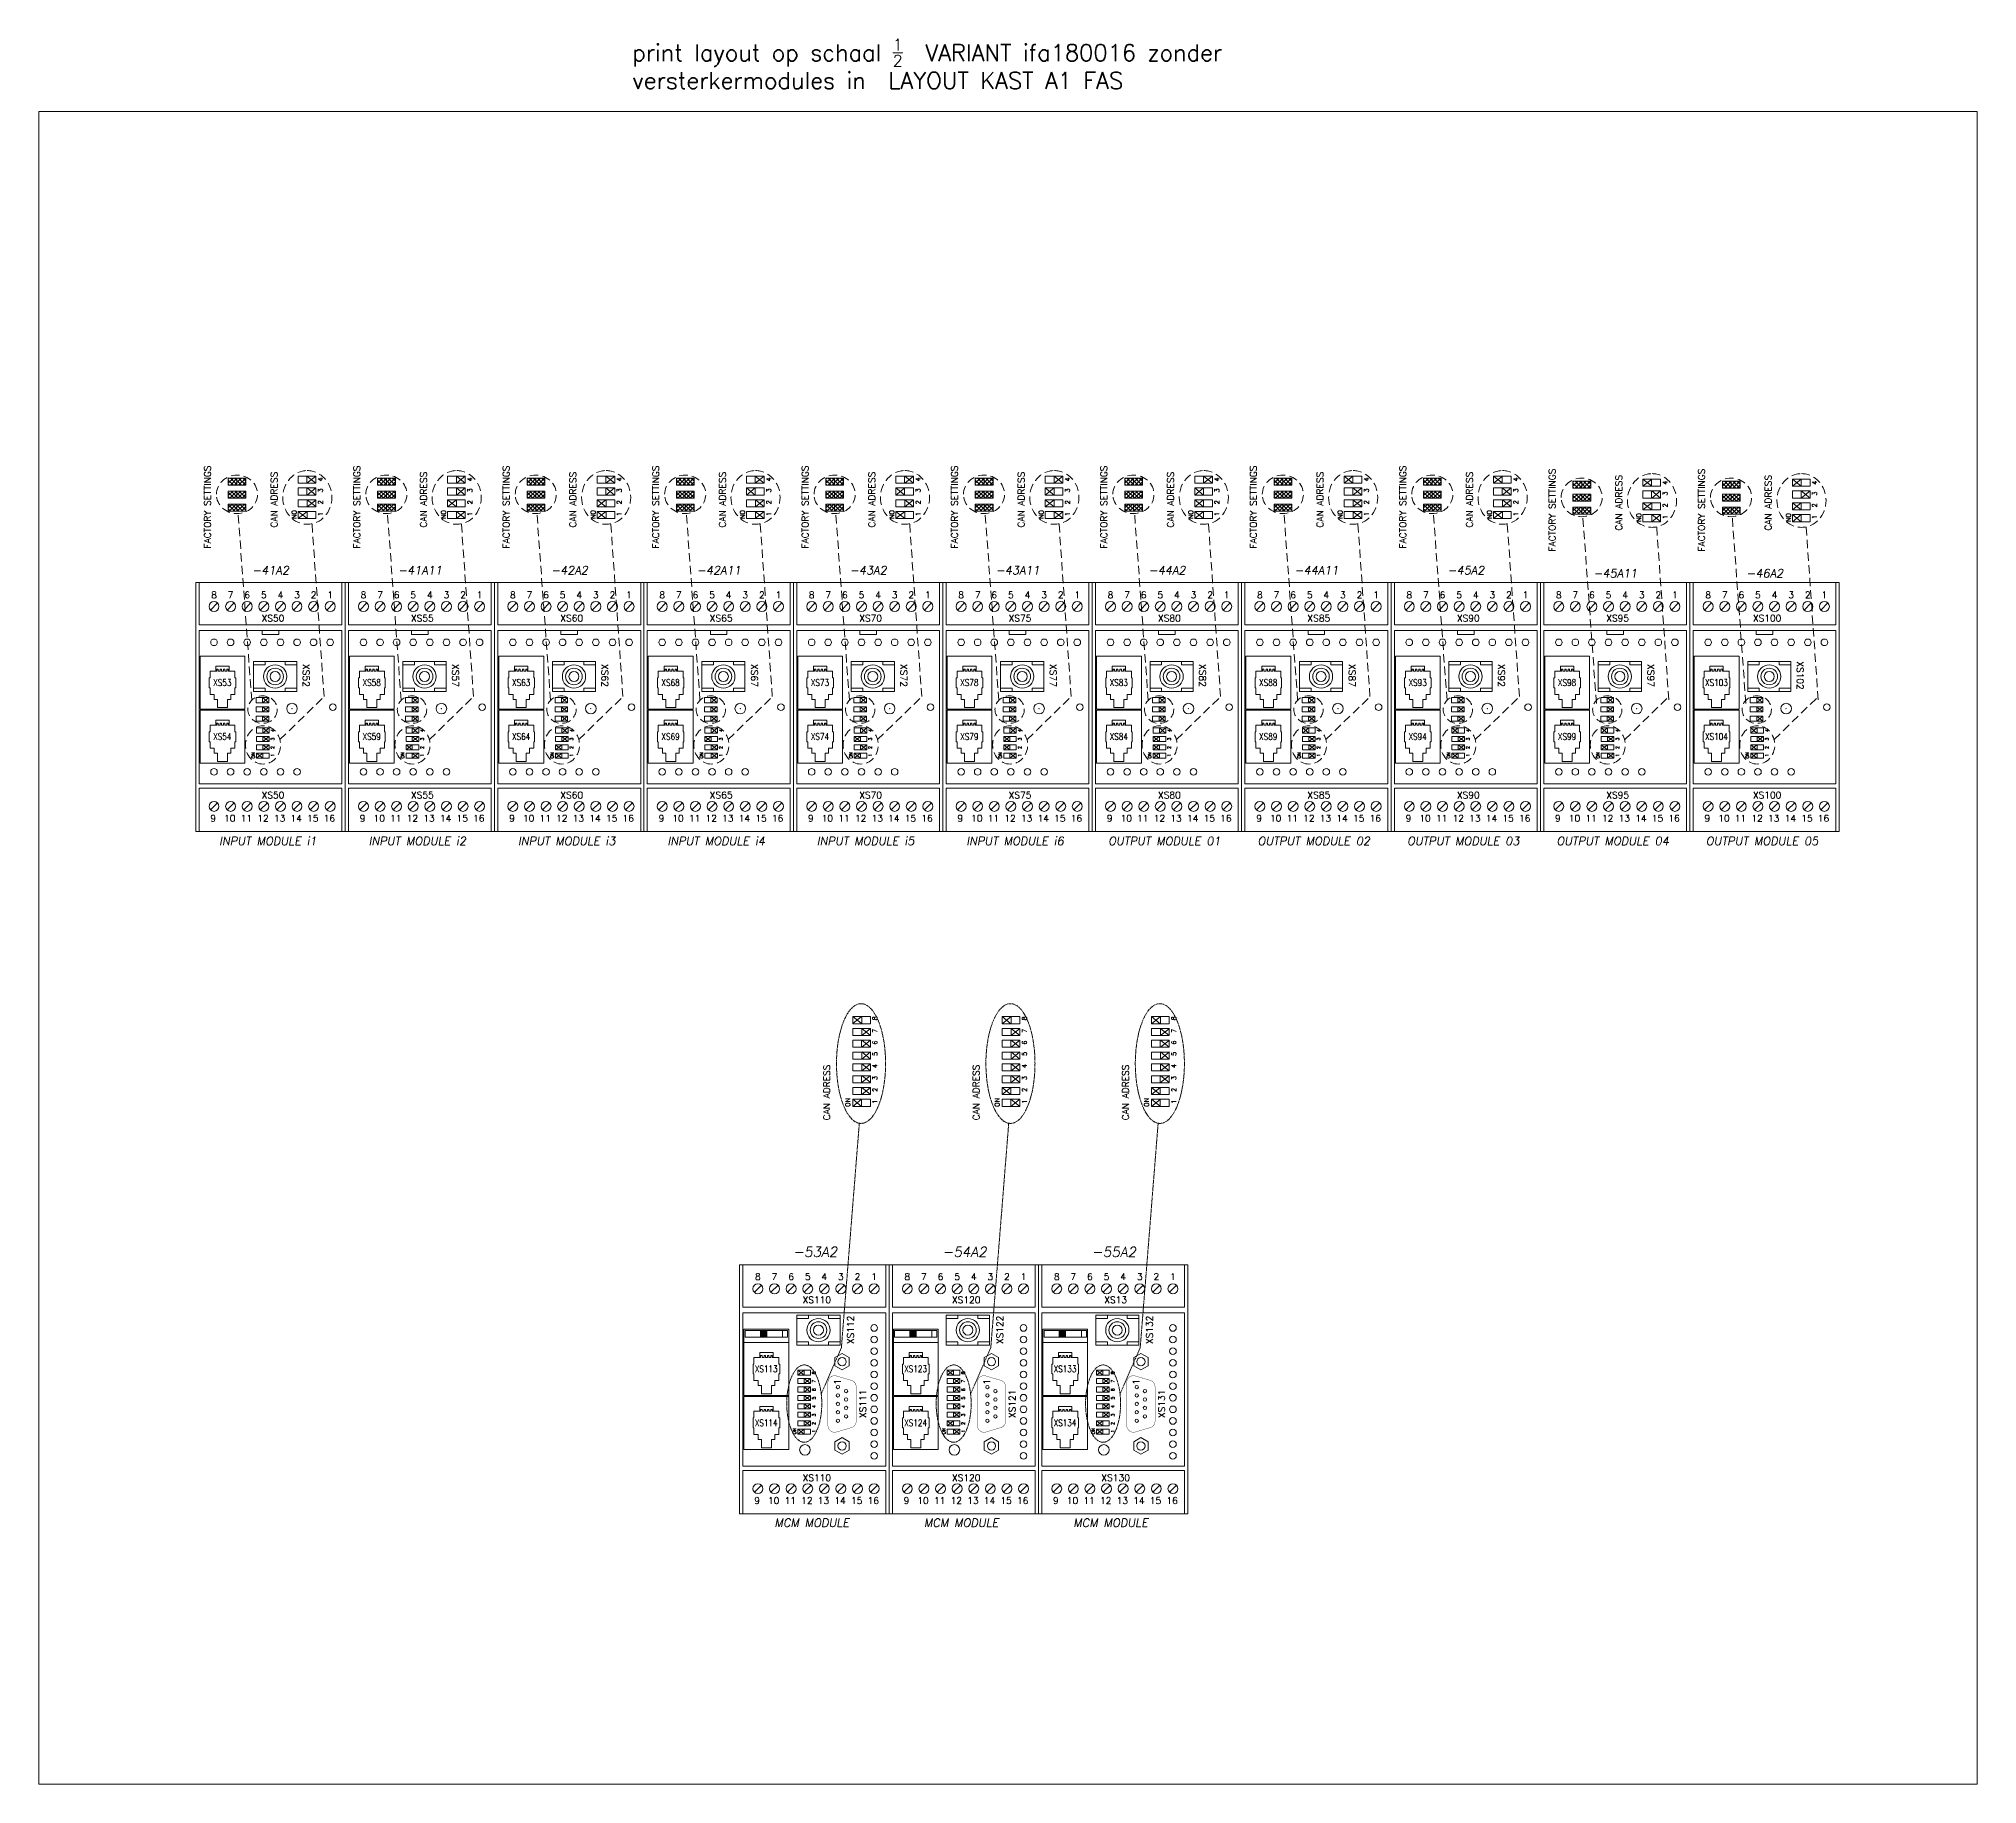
# Model space of a CAD drawing. Extents: x -2993 to 3661, y -4147 to -1441.
# Drawn here: x 1052 to 1636, y -3720 to -3194 of the extents above; entities that cross this region are included whole.
import ezdxf
from ezdxf.enums import TextEntityAlignment as Align

# ---------------------------------------------------------------- set-up
doc = ezdxf.new("R2010")
doc.units = 0
doc.header["$LTSCALE"] = 0.1
doc.header["$MEASUREMENT"] = 0
doc.linetypes.add('DASHED', pattern=[19.05, 12.7, -6.35])
doc.layers.get('0').update_dxf_attribs({"linetype": 'CONTINUOUS'})
doc.layers.add('DIM', color=5, linetype='CONTINUOUS')
doc.styles.get("Standard").update_dxf_attribs({"font": 'simplex.shx'})

msp = doc.modelspace()

# ---------------------------------------------------------------- texts
at = {"lineweight": 13, "text_generation_flag": 6}
for s, p in [('FACTORY SETTINGS', (1104.19, -3347.75)), ('CAN ADRESS', (1124.27, -3341.41)), ('FACTORY SETTINGS', (1149.19, -3347.75)), ('CAN ADRESS', (1169.27, -3341.41)), ('FACTORY SETTINGS', (1194.19, -3347.75)), ('CAN ADRESS', (1214.27, -3341.41)), ('FACTORY SETTINGS', (1239.19, -3347.75)), ('CAN ADRESS', (1259.27, -3341.41)), ('FACTORY SETTINGS', (1284.19, -3347.75)), ('CAN ADRESS', (1304.27, -3341.41)), ('FACTORY SETTINGS', (1329.19, -3347.75)), ('CAN ADRESS', (1349.27, -3341.41)), ('FACTORY SETTINGS', (1374.19, -3347.75)), ('CAN ADRESS', (1394.27, -3341.41)), ('FACTORY SETTINGS', (1419.19, -3347.75)), ('CAN ADRESS', (1439.27, -3341.41)), ('FACTORY SETTINGS', (1464.19, -3347.75)), ('CAN ADRESS', (1484.27, -3341.41)), ('FACTORY SETTINGS', (1509.19, -3348.67)), ('CAN ADRESS', (1529.27, -3342.33)), ('FACTORY SETTINGS', (1554.19, -3348.67)), ('CAN ADRESS', (1574.27, -3342.33))]:
    msp.add_text(s, height=2, rotation=270, dxfattribs=at).set_placement(p)
at = {"linetype": 'Continuous', "lineweight": 13, "text_generation_flag": 6}
for s, p in [('4', (1137.94, -3327.56)), ('4', (1182.94, -3327.56)), ('4', (1227.94, -3327.56)), ('4', (1272.94, -3327.56)), ('4', (1317.94, -3327.56)), ('4', (1362.94, -3327.56)), ('4', (1407.94, -3327.56)), ('4', (1452.94, -3327.56)), ('4', (1497.94, -3327.56)), ('4', (1542.94, -3328.48)), ('4', (1587.94, -3328.48)), ('3', (1137.94, -3330.85)), ('2', (1137.94, -3334.41)), ('3', (1182.94, -3330.85)), ('2', (1182.94, -3334.41)), ('3', (1227.94, -3330.85)), ('2', (1227.94, -3334.41)), ('3', (1272.94, -3330.85)), ('2', (1272.94, -3334.41)), ('3', (1317.94, -3330.85)), ('2', (1317.94, -3334.41)), ('3', (1362.94, -3330.85)), ('2', (1362.94, -3334.41)), ('3', (1407.94, -3330.85)), ('2', (1407.94, -3334.41)), ('3', (1452.94, -3330.85)), ('2', (1452.94, -3334.41)), ('3', (1497.94, -3330.85)), ('2', (1497.94, -3334.41)), ('3', (1542.94, -3331.77)), ('3', (1587.94, -3331.77)), ('1', (1137.94, -3337.96)), ('1', (1182.94, -3337.96)), ('1', (1227.94, -3337.96)), ('1', (1272.94, -3337.96)), ('1', (1317.94, -3337.96)), ('1', (1362.94, -3337.96)), ('1', (1407.94, -3337.96)), ('1', (1452.94, -3337.96)), ('1', (1497.94, -3337.96)), ('2', (1542.94, -3335.33)), ('1', (1542.94, -3338.88)), ('2', (1587.94, -3335.33)), ('1', (1587.94, -3338.88))]:
    msp.add_text(s, height=1.4, rotation=270, dxfattribs=at).set_placement(p)
at = {"linetype": 'Continuous', "lineweight": 13}
for s, height, rotation, p in [('ON', 1.4, 270, (1128.63, -3336.16)), ('ON', 1.4, 270, (1173.63, -3336.16)), ('ON', 1.4, 270, (1218.63, -3336.16)), ('ON', 1.4, 270, (1263.63, -3336.16)), ('ON', 1.4, 270, (1308.63, -3336.16)), ('ON', 1.4, 270, (1353.63, -3336.16)), ('ON', 1.4, 270, (1398.63, -3336.16)), ('ON', 1.4, 270, (1443.63, -3336.16)), ('ON', 1.4, 270, (1488.63, -3336.16)), ('ON', 1.4, 270, (1533.63, -3337.07)), ('ON', 1.4, 270, (1578.63, -3337.07)), ('4', 1, 90, (1123.33, -3403.01)), ('4', 1, 90, (1168.33, -3403.01)), ('4', 1, 90, (1213.33, -3403.01)), ('4', 1, 90, (1258.33, -3403.01)), ('4', 1, 90, (1303.33, -3403.01)), ('4', 1, 90, (1348.33, -3403.01)), ('4', 1, 90, (1393.33, -3403.01)), ('4', 1, 90, (1438.33, -3403.01)), ('4', 1, 90, (1483.33, -3403.01)), ('4', 1, 90, (1528.33, -3403.01)), ('4', 1, 90, (1573.33, -3403.01)), ('ON', 1, 90, (1117.47, -3410.96)), ('3', 1, 90, (1123.33, -3405.55)), ('2', 1, 90, (1123.33, -3408.09)), ('ON', 1, 90, (1162.47, -3410.96)), ('3', 1, 90, (1168.33, -3405.55)), ('2', 1, 90, (1168.33, -3408.09)), ('ON', 1, 90, (1207.47, -3410.96)), ('3', 1, 90, (1213.33, -3405.55)), ('2', 1, 90, (1213.33, -3408.09)), ('ON', 1, 90, (1252.47, -3410.96)), ('3', 1, 90, (1258.33, -3405.55)), ('2', 1, 90, (1258.33, -3408.09)), ('ON', 1, 90, (1297.47, -3410.96)), ('3', 1, 90, (1303.33, -3405.55)), ('2', 1, 90, (1303.33, -3408.09)), ('ON', 1, 90, (1342.47, -3410.96)), ('3', 1, 90, (1348.33, -3405.55)), ('2', 1, 90, (1348.33, -3408.09)), ('ON', 1, 90, (1387.47, -3410.96)), ('3', 1, 90, (1393.33, -3405.55)), ('2', 1, 90, (1393.33, -3408.09)), ('ON', 1, 90, (1432.47, -3410.96)), ('3', 1, 90, (1438.33, -3405.55)), ('2', 1, 90, (1438.33, -3408.09)), ('ON', 1, 90, (1477.47, -3410.96)), ('3', 1, 90, (1483.33, -3405.55)), ('2', 1, 90, (1483.33, -3408.09)), ('ON', 1, 90, (1522.47, -3410.96)), ('3', 1, 90, (1528.33, -3405.55)), ('2', 1, 90, (1528.33, -3408.09)), ('ON', 1, 90, (1567.47, -3410.96)), ('3', 1, 90, (1573.33, -3405.55)), ('2', 1, 90, (1573.33, -3408.09)), ('1', 1, 90, (1123.33, -3410.44)), ('1', 1, 90, (1168.33, -3410.44)), ('1', 1, 90, (1213.33, -3410.44)), ('1', 1, 90, (1258.33, -3410.44)), ('1', 1, 90, (1303.33, -3410.44)), ('1', 1, 90, (1348.33, -3410.44)), ('1', 1, 90, (1393.33, -3410.44)), ('1', 1, 90, (1438.33, -3410.44)), ('1', 1, 90, (1483.33, -3410.44)), ('1', 1, 90, (1528.33, -3410.44)), ('1', 1, 90, (1573.33, -3410.44)), ('8', 1.4, 90, (1304.94, -3489.83)), ('8', 1.4, 90, (1349.94, -3489.83)), ('8', 1.4, 90, (1394.94, -3489.83)), ('7', 1.4, 90, (1304.94, -3493.58)), ('6', 1.4, 90, (1304.94, -3497.14)), ('7', 1.4, 90, (1349.94, -3493.58)), ('6', 1.4, 90, (1349.94, -3497.14)), ('7', 1.4, 90, (1394.94, -3493.58)), ('6', 1.4, 90, (1394.94, -3497.14)), ('5', 1.4, 90, (1304.94, -3500.5)), ('5', 1.4, 90, (1349.94, -3500.5)), ('5', 1.4, 90, (1394.94, -3500.5)), ('4', 1.4, 90, (1304.94, -3504.25)), ('3', 1.4, 90, (1304.94, -3507.81)), ('4', 1.4, 90, (1349.94, -3504.25)), ('3', 1.4, 90, (1349.94, -3507.81)), ('4', 1.4, 90, (1394.94, -3504.25)), ('3', 1.4, 90, (1394.94, -3507.81)), ('ON', 1.4, 90, (1296.74, -3515.87)), ('2', 1.4, 90, (1304.94, -3511.36)), ('1', 1.4, 90, (1304.94, -3514.92)), ('ON', 1.4, 90, (1341.74, -3515.87)), ('2', 1.4, 90, (1349.94, -3511.36)), ('1', 1.4, 90, (1349.94, -3514.92)), ('ON', 1.4, 90, (1386.74, -3515.87)), ('2', 1.4, 90, (1394.94, -3511.36)), ('1', 1.4, 90, (1394.94, -3514.92)), ('8', 1, 90, (1286.33, -3596.41)), ('8', 1, 90, (1331.33, -3596.41)), ('8', 1, 90, (1376.33, -3596.41)), ('7', 1, 90, (1286.33, -3598.95)), ('6', 1, 90, (1286.33, -3601.49)), ('7', 1, 90, (1331.33, -3598.95)), ('6', 1, 90, (1331.33, -3601.49)), ('7', 1, 90, (1376.33, -3598.95)), ('6', 1, 90, (1376.33, -3601.49)), ('5', 1, 90, (1286.33, -3604.03)), ('4', 1, 90, (1286.33, -3606.57)), ('5', 1, 90, (1331.33, -3604.03)), ('4', 1, 90, (1331.33, -3606.57)), ('5', 1, 90, (1376.33, -3604.03)), ('4', 1, 90, (1376.33, -3606.57)), ('ON', 1, 90, (1280.47, -3614.51)), ('3', 1, 90, (1286.33, -3609.11)), ('2', 1, 90, (1286.33, -3611.65)), ('1', 1, 90, (1286.33, -3613.99)), ('ON', 1, 90, (1325.47, -3614.51)), ('3', 1, 90, (1331.33, -3609.11)), ('2', 1, 90, (1331.33, -3611.65)), ('1', 1, 90, (1331.33, -3613.99)), ('ON', 1, 90, (1370.47, -3614.51)), ('3', 1, 90, (1376.33, -3609.11)), ('2', 1, 90, (1376.33, -3611.65)), ('1', 1, 90, (1376.33, -3613.99))]:
    msp.add_text(s, height=height, rotation=rotation, dxfattribs=at).set_placement(p)
at = {"lineweight": 13, "oblique": 10, "text_generation_flag": 6}
for s, p in [('-41A2', (1122.22, -3355.51)), ('-41A11', (1167.22, -3355.51)), ('-42A2', (1212.22, -3355.51)), ('-42A11', (1257.22, -3355.51)), ('-43A2', (1302.22, -3355.51)), ('-43A11', (1347.22, -3355.51)), ('-44A2', (1392.22, -3355.51)), ('-44A11', (1437.22, -3355.51)), ('-45A2', (1482.22, -3355.51)), ('-45A11', (1527.22, -3356.43)), ('-46A2', (1572.22, -3356.43)), ('INPUT MODULE i1', (1121.42, -3437.05)), ('INPUT MODULE i2', (1166.42, -3437.05)), ('INPUT MODULE i3', (1211.42, -3437.05)), ('INPUT MODULE i4', (1256.42, -3437.05)), ('INPUT MODULE i5', (1301.42, -3437.05)), ('INPUT MODULE i6', (1346.42, -3437.05)), ('OUTPUT MODULE 01', (1391.42, -3437.05)), ('OUTPUT MODULE 02', (1436.42, -3437.05)), ('OUTPUT MODULE 03', (1481.42, -3437.05)), ('OUTPUT MODULE 04', (1526.42, -3437.05)), ('OUTPUT MODULE 05', (1571.42, -3437.05))]:
    msp.add_text(s, height=2.5, rotation=180, dxfattribs=at).set_placement(p, align=Align.CENTER)
at = {"lineweight": 13, "text_generation_flag": 6}
for s, p in [('8', (1105.17, -3362.71)), ('7', (1110.17, -3362.71)), ('6', (1115.17, -3362.71)), ('5', (1120.17, -3362.71)), ('4', (1125.17, -3362.71)), ('3', (1130.17, -3362.71)), ('2', (1135.17, -3362.71)), ('1', (1140.17, -3362.71)), ('8', (1150.17, -3362.71)), ('7', (1155.17, -3362.71)), ('6', (1160.17, -3362.71)), ('5', (1165.17, -3362.71)), ('4', (1170.17, -3362.71)), ('3', (1175.17, -3362.71)), ('2', (1180.17, -3362.71)), ('1', (1185.17, -3362.71)), ('8', (1195.17, -3362.71)), ('7', (1200.17, -3362.71)), ('6', (1205.17, -3362.71)), ('5', (1210.17, -3362.71)), ('4', (1215.17, -3362.71)), ('3', (1220.17, -3362.71)), ('2', (1225.17, -3362.71)), ('1', (1230.17, -3362.71)), ('8', (1240.17, -3362.71)), ('7', (1245.17, -3362.71)), ('6', (1250.17, -3362.71)), ('5', (1255.17, -3362.71)), ('4', (1260.17, -3362.71)), ('3', (1265.17, -3362.71)), ('2', (1270.17, -3362.71)), ('1', (1275.17, -3362.71)), ('8', (1285.17, -3362.71)), ('7', (1290.17, -3362.71)), ('6', (1295.17, -3362.71)), ('5', (1300.17, -3362.71)), ('4', (1305.17, -3362.71)), ('3', (1310.17, -3362.71)), ('2', (1315.17, -3362.71)), ('1', (1320.17, -3362.71)), ('8', (1330.17, -3362.71)), ('7', (1335.17, -3362.71)), ('6', (1340.17, -3362.71)), ('5', (1345.17, -3362.71)), ('4', (1350.17, -3362.71)), ('3', (1355.17, -3362.71)), ('2', (1360.17, -3362.71)), ('1', (1365.17, -3362.71)), ('8', (1375.17, -3362.71)), ('7', (1380.17, -3362.71)), ('6', (1385.17, -3362.71)), ('5', (1390.17, -3362.71)), ('4', (1395.17, -3362.71)), ('3', (1400.17, -3362.71)), ('2', (1405.17, -3362.71)), ('1', (1410.17, -3362.71)), ('8', (1420.17, -3362.71)), ('7', (1425.17, -3362.71)), ('6', (1430.17, -3362.71)), ('5', (1435.17, -3362.71)), ('4', (1440.17, -3362.71)), ('3', (1445.17, -3362.71)), ('2', (1450.17, -3362.71)), ('1', (1455.17, -3362.71)), ('8', (1465.17, -3362.71)), ('7', (1470.17, -3362.71)), ('6', (1475.17, -3362.71)), ('5', (1480.17, -3362.71)), ('4', (1485.17, -3362.71)), ('3', (1490.17, -3362.71)), ('2', (1495.17, -3362.71)), ('1', (1500.17, -3362.71)), ('8', (1510.17, -3362.71)), ('7', (1515.17, -3362.71)), ('6', (1520.17, -3362.71)), ('5', (1525.17, -3362.71)), ('4', (1530.17, -3362.71)), ('3', (1535.17, -3362.71)), ('2', (1540.17, -3362.71)), ('1', (1545.17, -3362.71)), ('8', (1555.17, -3362.71)), ('7', (1560.17, -3362.71)), ('6', (1565.17, -3362.71)), ('5', (1570.17, -3362.71)), ('4', (1575.17, -3362.71)), ('3', (1580.17, -3362.71)), ('2', (1585.17, -3362.71)), ('1', (1590.17, -3362.71)), ('XS50', (1122.92, -3369.71)), ('XS55', (1167.92, -3369.71)), ('XS60', (1212.92, -3369.71)), ('XS65', (1257.92, -3369.71)), ('XS70', (1302.92, -3369.71)), ('XS75', (1347.92, -3369.71)), ('XS80', (1392.92, -3369.71)), ('XS85', (1437.92, -3369.71)), ('XS90', (1482.92, -3369.71)), ('XS95', (1527.92, -3369.71)), ('XS100', (1572.92, -3369.71)), ('XS50', (1122.92, -3422.96)), ('XS55', (1167.92, -3422.96)), ('XS60', (1212.92, -3422.96)), ('XS65', (1257.92, -3422.96)), ('XS70', (1302.92, -3422.96)), ('XS75', (1347.92, -3422.96)), ('XS80', (1392.92, -3422.96)), ('XS85', (1437.92, -3422.96)), ('XS90', (1482.92, -3422.96)), ('XS95', (1527.92, -3422.96)), ('XS100', (1572.92, -3422.96)), ('9', (1104.92, -3429.98)), ('10', (1109.92, -3429.98)), ('11', (1114.92, -3429.98)), ('12', (1119.92, -3429.98)), ('13', (1124.92, -3429.98)), ('14', (1129.92, -3429.98)), ('15', (1134.92, -3429.98)), ('16', (1139.92, -3429.98)), ('9', (1149.92, -3429.98)), ('10', (1154.92, -3429.98)), ('11', (1159.92, -3429.98)), ('12', (1164.92, -3429.98)), ('13', (1169.92, -3429.98)), ('14', (1174.92, -3429.98)), ('15', (1179.92, -3429.98)), ('16', (1184.92, -3429.98)), ('9', (1194.92, -3429.98)), ('10', (1199.92, -3429.98)), ('11', (1204.92, -3429.98)), ('12', (1209.92, -3429.98)), ('13', (1214.92, -3429.98)), ('14', (1219.92, -3429.98)), ('15', (1224.92, -3429.98)), ('16', (1229.92, -3429.98)), ('9', (1239.92, -3429.98)), ('10', (1244.92, -3429.98)), ('11', (1249.92, -3429.98)), ('12', (1254.92, -3429.98)), ('13', (1259.92, -3429.98)), ('14', (1264.92, -3429.98)), ('15', (1269.92, -3429.98)), ('16', (1274.92, -3429.98)), ('9', (1284.92, -3429.98)), ('10', (1289.92, -3429.98)), ('11', (1294.92, -3429.98)), ('12', (1299.92, -3429.98)), ('13', (1304.92, -3429.98)), ('14', (1309.92, -3429.98)), ('15', (1314.92, -3429.98)), ('16', (1319.92, -3429.98)), ('9', (1329.92, -3429.98)), ('10', (1334.92, -3429.98)), ('11', (1339.92, -3429.98)), ('12', (1344.92, -3429.98)), ('13', (1349.92, -3429.98)), ('14', (1354.92, -3429.98)), ('15', (1359.92, -3429.98)), ('16', (1364.92, -3429.98)), ('9', (1374.92, -3429.98)), ('10', (1379.92, -3429.98)), ('11', (1384.92, -3429.98)), ('12', (1389.92, -3429.98)), ('13', (1394.92, -3429.98)), ('14', (1399.92, -3429.98)), ('15', (1404.92, -3429.98)), ('16', (1409.92, -3429.98)), ('9', (1419.92, -3429.98)), ('10', (1424.92, -3429.98)), ('11', (1429.92, -3429.98)), ('12', (1434.92, -3429.98)), ('13', (1439.92, -3429.98)), ('14', (1444.92, -3429.98)), ('15', (1449.92, -3429.98)), ('16', (1454.92, -3429.98)), ('9', (1464.92, -3429.98)), ('10', (1469.92, -3429.98)), ('11', (1474.92, -3429.98)), ('12', (1479.92, -3429.98)), ('13', (1484.92, -3429.98)), ('14', (1489.92, -3429.98)), ('15', (1494.92, -3429.98)), ('16', (1499.92, -3429.98)), ('9', (1509.92, -3429.98)), ('10', (1514.92, -3429.98)), ('11', (1519.92, -3429.98)), ('12', (1524.92, -3429.98)), ('13', (1529.92, -3429.98)), ('14', (1534.92, -3429.98)), ('15', (1539.92, -3429.98)), ('16', (1544.92, -3429.98)), ('9', (1554.92, -3429.98)), ('10', (1559.92, -3429.98)), ('11', (1564.92, -3429.98)), ('12', (1569.92, -3429.98)), ('13', (1574.92, -3429.98)), ('14', (1579.92, -3429.98)), ('15', (1584.92, -3429.98)), ('16', (1589.92, -3429.98)), ('9', (1268.73, -3635.47)), ('10', (1273.73, -3635.47)), ('11', (1278.73, -3635.47)), ('12', (1283.73, -3635.47)), ('13', (1288.73, -3635.47)), ('14', (1293.73, -3635.47)), ('15', (1298.73, -3635.47)), ('16', (1303.73, -3635.47)), ('9', (1313.73, -3635.47)), ('10', (1318.73, -3635.47)), ('11', (1323.73, -3635.47)), ('12', (1328.73, -3635.47)), ('13', (1333.73, -3635.47)), ('14', (1338.73, -3635.47)), ('15', (1343.73, -3635.47)), ('16', (1348.73, -3635.47)), ('9', (1358.73, -3635.47)), ('10', (1363.73, -3635.47)), ('11', (1368.73, -3635.47)), ('12', (1373.73, -3635.47)), ('13', (1378.73, -3635.47)), ('14', (1383.73, -3635.47)), ('15', (1388.73, -3635.47)), ('16', (1393.73, -3635.47))]:
    msp.add_text(s, height=2, rotation=180, dxfattribs=at).set_placement(p, align=Align.CENTER)
at = {"lineweight": 13}
for s, rotation, p in [('XS52', 270, (1132.92, -3385.96)), ('XS57', 270, (1177.92, -3385.96)), ('XS62', 270, (1222.92, -3385.96)), ('XS67', 270, (1267.92, -3385.96)), ('XS72', 270, (1312.92, -3385.96)), ('XS77', 270, (1357.92, -3385.96)), ('XS82', 270, (1402.92, -3385.96)), ('XS87', 270, (1447.92, -3385.96)), ('XS92', 270, (1492.92, -3385.96)), ('XS97', 270, (1537.92, -3385.96)), ('XS102', 270, (1582.92, -3385.96)), ('XS112', 90, (1296.88, -3583.06)), ('XS122', 90, (1341.88, -3583.06)), ('XS132', 90, (1386.88, -3583.06)), ('XS111', 90, (1300.58, -3605.32)), ('XS121', 90, (1345.58, -3605.32)), ('XS131', 90, (1390.58, -3605.32))]:
    msp.add_text(s, height=2, rotation=rotation, dxfattribs=at).set_placement(p, align=Align.MIDDLE_CENTER)
at = {"lineweight": 13, "text_generation_flag": 6, "width": 0.8}
for s, p in [('XS53', (1107.67, -3388.12)), ('XS58', (1152.67, -3388.12)), ('XS63', (1197.67, -3388.12)), ('XS68', (1242.67, -3388.12)), ('XS73', (1287.67, -3388.12)), ('XS78', (1332.67, -3388.12)), ('XS83', (1377.67, -3388.12)), ('XS88', (1422.67, -3388.12)), ('XS93', (1467.67, -3388.12)), ('XS98', (1512.67, -3388.12)), ('XS103', (1557.67, -3388.12)), ('XS54', (1107.67, -3404.37)), ('XS59', (1152.67, -3404.37)), ('XS64', (1197.67, -3404.37)), ('XS69', (1242.67, -3404.37)), ('XS74', (1287.67, -3404.37)), ('XS79', (1332.67, -3404.37)), ('XS84', (1377.67, -3404.37)), ('XS89', (1422.67, -3404.37)), ('XS94', (1467.67, -3404.37)), ('XS99', (1512.67, -3404.37)), ('XS104', (1557.67, -3404.37))]:
    msp.add_text(s, height=2, rotation=180, dxfattribs=at).set_placement(p, align=Align.MIDDLE_CENTER)
at = {"lineweight": 13}
for p in [(1290.69, -3519.95), (1335.69, -3519.95), (1380.69, -3519.95)]:
    msp.add_text('CAN ADRESS', height=2, rotation=90, dxfattribs=at).set_placement(p)
at = {"lineweight": 13, "oblique": 10}
for s, height, p in [('-53A2', 3, (1286.22, -3561.05)), ('-54A2', 3, (1331.22, -3561.05)), ('-55A2', 3, (1376.22, -3561.05)), ('MCM MODULE', 2.5, (1285.23, -3642.4)), ('MCM MODULE', 2.5, (1330.23, -3642.4)), ('MCM MODULE', 2.5, (1375.23, -3642.4))]:
    msp.add_text(s, height=height, dxfattribs=at).set_placement(p, align=Align.CENTER)
at = {"lineweight": 13}
for s, p in [('8', (1268.98, -3568.02)), ('7', (1273.98, -3568.02)), ('6', (1278.98, -3568.02)), ('5', (1283.98, -3568.02)), ('4', (1288.98, -3568.02)), ('3', (1293.98, -3568.02)), ('2', (1298.98, -3568.02)), ('1', (1303.98, -3568.02)), ('8', (1313.98, -3568.02)), ('7', (1318.98, -3568.02)), ('6', (1323.98, -3568.02)), ('5', (1328.98, -3568.02)), ('4', (1333.98, -3568.02)), ('3', (1338.98, -3568.02)), ('2', (1343.98, -3568.02)), ('1', (1348.98, -3568.02)), ('8', (1358.98, -3568.02)), ('7', (1363.98, -3568.02)), ('6', (1368.98, -3568.02)), ('5', (1373.98, -3568.02)), ('4', (1378.98, -3568.02)), ('3', (1383.98, -3568.02)), ('2', (1388.98, -3568.02)), ('1', (1393.98, -3568.02)), ('XS110', (1286.73, -3575.02)), ('XS120', (1331.73, -3575.02)), ('XS13', (1376.73, -3575.02)), ('XS110', (1286.73, -3628.57)), ('XS120', (1331.73, -3628.57)), ('XS130', (1376.73, -3628.57))]:
    msp.add_text(s, height=2, dxfattribs=at).set_placement(p, align=Align.CENTER)
at = {"lineweight": 13, "width": 0.8}
for s, p in [('XS113', (1271.48, -3594.8)), ('XS123', (1316.48, -3594.8)), ('XS133', (1361.48, -3594.8)), ('XS114', (1271.48, -3611.05)), ('XS124', (1316.48, -3611.05)), ('XS134', (1361.48, -3611.05))]:
    msp.add_text(s, height=2, dxfattribs=at).set_placement(p, align=Align.MIDDLE_CENTER)
at = {"lineweight": 13}
for p in [(1293.92, -3598.72), (1338.92, -3598.72), (1383.92, -3598.72)]:
    msp.add_text('1', height=2, rotation=90, dxfattribs=at).set_placement(p, align=Align.CENTER)
at = {"layer": 'DIM', "lineweight": 13, "insert": (1231.16, -3194.2), "char_height": 5, "attachment_point": 1}
msp.add_mtext_dynamic_manual_height_columns('\\A1;print layout op schaal {\\H0.7x;\\S1/2;}  VARIANT ifa180016 zonder versterkermodules in  LAYOUT KAST A1 FAS', width=250.0738, gutter_width=25, heights=[0], dxfattribs=at)

# ---------------------------------------------------------------- hatches: boundary and pattern name
at = {"lineweight": 13}
h = msp.add_hatch(dxfattribs=at)
h.set_pattern_fill('ANSI37', color=256, angle=180, style=0)
h.set_pattern_definition([(225, (2543.01602, -1315.38683), (0.0883883476, -0.0883883476), []), (315, (2543.01602, -1315.38683), (0.0883883476, 0.0883883476), [])])
h.paths.add_polyline_path([(1269.74, -3585.27), (1271.65, -3585.27), (1271.65, -3583.25), (1269.74, -3583.25)])
h = msp.add_hatch(dxfattribs=at)
h.set_pattern_fill('ANSI37', color=256, angle=180, style=0)
h.set_pattern_definition([(225, (2588.01602, -1315.38683), (0.0883883476, -0.0883883476), []), (315, (2588.01602, -1315.38683), (0.0883883476, 0.0883883476), [])])
h.paths.add_polyline_path([(1314.74, -3585.27), (1316.65, -3585.27), (1316.65, -3583.25), (1314.74, -3583.25)])
h = msp.add_hatch(dxfattribs=at)
h.set_pattern_fill('ANSI37', color=256, angle=180, style=0)
h.set_pattern_definition([(225, (2633.01602, -1315.38683), (0.0883883476, -0.0883883476), []), (315, (2633.01602, -1315.38683), (0.0883883476, 0.0883883476), [])])
h.paths.add_polyline_path([(1359.74, -3585.27), (1361.65, -3585.27), (1361.65, -3583.25), (1359.74, -3583.25)])

# ---------------------------------------------------------------- linework, layer by layer
at = {"linetype": 'Continuous', "lineweight": 13}
for p, q in [((1109.45, -3326.5), (1114.79, -3326.5)), ((1109.45, -3328.63), (1109.45, -3326.5)), ((1112.09, -3328.63), (1112.09, -3326.5)), ((1114.79, -3326.5), (1114.79, -3328.63)), ((1130.53, -3325.93), (1135.86, -3325.93)), ((1130.53, -3328.06), (1130.53, -3325.93)), ((1133.16, -3328.06), (1133.16, -3325.93)), ((1135.86, -3325.93), (1135.86, -3328.06)), ((1154.45, -3326.5), (1159.79, -3326.5)), ((1154.45, -3328.63), (1154.45, -3326.5)), ((1157.09, -3328.63), (1157.09, -3326.5)), ((1159.79, -3326.5), (1159.79, -3328.63)), ((1175.53, -3325.93), (1180.86, -3325.93)), ((1175.53, -3328.06), (1175.53, -3325.93)), ((1178.16, -3328.06), (1178.16, -3325.93)), ((1180.86, -3325.93), (1180.86, -3328.06)), ((1199.45, -3326.5), (1204.79, -3326.5)), ((1199.45, -3328.63), (1199.45, -3326.5)), ((1202.09, -3328.63), (1202.09, -3326.5)), ((1204.79, -3326.5), (1204.79, -3328.63)), ((1220.53, -3325.93), (1225.86, -3325.93)), ((1220.53, -3328.06), (1220.53, -3325.93)), ((1223.16, -3328.06), (1223.16, -3325.93)), ((1225.86, -3325.93), (1225.86, -3328.06)), ((1244.45, -3326.5), (1249.79, -3326.5)), ((1244.45, -3328.63), (1244.45, -3326.5)), ((1247.09, -3328.63), (1247.09, -3326.5)), ((1249.79, -3326.5), (1249.79, -3328.63)), ((1265.53, -3325.93), (1270.86, -3325.93)), ((1265.53, -3328.06), (1265.53, -3325.93)), ((1268.16, -3328.06), (1268.16, -3325.93)), ((1270.86, -3325.93), (1270.86, -3328.06)), ((1289.45, -3326.5), (1294.79, -3326.5)), ((1289.45, -3328.63), (1289.45, -3326.5)), ((1292.09, -3328.63), (1292.09, -3326.5)), ((1294.79, -3326.5), (1294.79, -3328.63)), ((1310.53, -3325.93), (1315.86, -3325.93)), ((1310.53, -3328.06), (1310.53, -3325.93)), ((1313.16, -3328.06), (1313.16, -3325.93)), ((1315.86, -3325.93), (1315.86, -3328.06)), ((1334.45, -3326.5), (1339.79, -3326.5)), ((1334.45, -3328.63), (1334.45, -3326.5)), ((1337.09, -3328.63), (1337.09, -3326.5)), ((1339.79, -3326.5), (1339.79, -3328.63)), ((1355.53, -3325.93), (1360.86, -3325.93)), ((1355.53, -3328.06), (1355.53, -3325.93)), ((1358.16, -3328.06), (1358.16, -3325.93)), ((1360.86, -3325.93), (1360.86, -3328.06)), ((1379.45, -3326.5), (1384.79, -3326.5)), ((1379.45, -3328.63), (1379.45, -3326.5)), ((1382.09, -3328.63), (1382.09, -3326.5)), ((1384.79, -3326.5), (1384.79, -3328.63)), ((1400.53, -3325.93), (1405.86, -3325.93)), ((1400.53, -3328.06), (1400.53, -3325.93)), ((1403.16, -3328.06), (1403.16, -3325.93)), ((1405.86, -3325.93), (1405.86, -3328.06)), ((1424.45, -3326.5), (1429.79, -3326.5)), ((1424.45, -3328.63), (1424.45, -3326.5)), ((1427.09, -3328.63), (1427.09, -3326.5)), ((1429.79, -3326.5), (1429.79, -3328.63)), ((1445.53, -3325.93), (1450.86, -3325.93)), ((1445.53, -3328.06), (1445.53, -3325.93)), ((1448.16, -3328.06), (1448.16, -3325.93)), ((1450.86, -3325.93), (1450.86, -3328.06)), ((1469.45, -3326.5), (1474.79, -3326.5)), ((1469.45, -3328.63), (1469.45, -3326.5)), ((1472.09, -3328.63), (1472.09, -3326.5)), ((1474.79, -3326.5), (1474.79, -3328.63)), ((1490.53, -3325.93), (1495.86, -3325.93)), ((1490.53, -3328.06), (1490.53, -3325.93)), ((1493.16, -3328.06), (1493.16, -3325.93)), ((1495.86, -3325.93), (1495.86, -3328.06)), ((1514.45, -3327.42), (1519.79, -3327.42)), ((1514.45, -3329.55), (1514.45, -3327.42)), ((1517.09, -3329.55), (1517.09, -3327.42)), ((1519.79, -3327.42), (1519.79, -3329.55)), ((1535.53, -3326.85), (1540.86, -3326.85)), ((1535.53, -3328.98), (1535.53, -3326.85)), ((1538.16, -3328.98), (1538.16, -3326.85)), ((1540.86, -3326.85), (1540.86, -3328.98)), ((1559.45, -3327.42), (1564.79, -3327.42)), ((1559.45, -3329.55), (1559.45, -3327.42)), ((1562.09, -3329.55), (1562.09, -3327.42)), ((1564.79, -3327.42), (1564.79, -3329.55)), ((1580.53, -3326.85), (1585.86, -3326.85)), ((1580.53, -3328.98), (1580.53, -3326.85)), ((1583.16, -3328.98), (1583.16, -3326.85)), ((1585.86, -3326.85), (1585.86, -3328.98)), ((1114.79, -3328.63), (1109.45, -3328.63)), ((1109.45, -3330.41), (1114.79, -3330.41)), ((1109.45, -3332.54), (1109.45, -3330.41)), ((1114.79, -3332.54), (1109.45, -3332.54)), ((1112.09, -3332.54), (1112.09, -3330.41)), ((1114.79, -3330.41), (1114.79, -3332.54)), ((1135.86, -3328.06), (1130.53, -3328.06)), ((1130.53, -3329.48), (1135.86, -3329.48)), ((1130.53, -3331.62), (1130.53, -3329.48)), ((1135.86, -3331.62), (1130.53, -3331.62)), ((1135.86, -3333.04), (1130.53, -3333.04)), ((1130.53, -3333.04), (1130.53, -3335.17)), ((1133.16, -3331.62), (1133.16, -3329.48)), ((1133.23, -3335.17), (1133.23, -3333.04)), ((1135.86, -3329.48), (1135.86, -3331.62)), ((1135.86, -3335.17), (1135.86, -3333.04)), ((1159.79, -3328.63), (1154.45, -3328.63)), ((1154.45, -3330.41), (1159.79, -3330.41)), ((1154.45, -3332.54), (1154.45, -3330.41)), ((1159.79, -3332.54), (1154.45, -3332.54)), ((1157.09, -3332.54), (1157.09, -3330.41)), ((1159.79, -3330.41), (1159.79, -3332.54)), ((1180.86, -3328.06), (1175.53, -3328.06)), ((1175.53, -3329.48), (1180.86, -3329.48)), ((1175.53, -3331.62), (1175.53, -3329.48)), ((1180.86, -3331.62), (1175.53, -3331.62)), ((1180.86, -3333.04), (1175.53, -3333.04)), ((1175.53, -3333.04), (1175.53, -3335.17)), ((1178.16, -3331.62), (1178.16, -3329.48)), ((1178.23, -3335.17), (1178.23, -3333.04)), ((1180.86, -3329.48), (1180.86, -3331.62)), ((1180.86, -3335.17), (1180.86, -3333.04)), ((1204.79, -3328.63), (1199.45, -3328.63)), ((1199.45, -3330.41), (1204.79, -3330.41)), ((1199.45, -3332.54), (1199.45, -3330.41)), ((1204.79, -3332.54), (1199.45, -3332.54)), ((1202.09, -3332.54), (1202.09, -3330.41)), ((1204.79, -3330.41), (1204.79, -3332.54)), ((1225.86, -3328.06), (1220.53, -3328.06)), ((1220.53, -3329.48), (1225.86, -3329.48)), ((1220.53, -3331.62), (1220.53, -3329.48)), ((1225.86, -3331.62), (1220.53, -3331.62)), ((1225.86, -3333.04), (1220.53, -3333.04)), ((1220.53, -3333.04), (1220.53, -3335.17)), ((1223.16, -3331.62), (1223.16, -3329.48)), ((1223.23, -3335.17), (1223.23, -3333.04)), ((1225.86, -3329.48), (1225.86, -3331.62)), ((1225.86, -3335.17), (1225.86, -3333.04)), ((1249.79, -3328.63), (1244.45, -3328.63)), ((1244.45, -3330.41), (1249.79, -3330.41)), ((1244.45, -3332.54), (1244.45, -3330.41)), ((1249.79, -3332.54), (1244.45, -3332.54)), ((1247.09, -3332.54), (1247.09, -3330.41)), ((1249.79, -3330.41), (1249.79, -3332.54)), ((1270.86, -3328.06), (1265.53, -3328.06)), ((1265.53, -3329.48), (1270.86, -3329.48)), ((1265.53, -3331.62), (1265.53, -3329.48)), ((1270.86, -3331.62), (1265.53, -3331.62)), ((1270.86, -3333.04), (1265.53, -3333.04)), ((1265.53, -3333.04), (1265.53, -3335.17)), ((1268.16, -3331.62), (1268.16, -3329.48)), ((1268.23, -3335.17), (1268.23, -3333.04)), ((1270.86, -3329.48), (1270.86, -3331.62)), ((1270.86, -3335.17), (1270.86, -3333.04)), ((1294.79, -3328.63), (1289.45, -3328.63)), ((1289.45, -3330.41), (1294.79, -3330.41)), ((1289.45, -3332.54), (1289.45, -3330.41)), ((1294.79, -3332.54), (1289.45, -3332.54)), ((1292.09, -3332.54), (1292.09, -3330.41)), ((1294.79, -3330.41), (1294.79, -3332.54)), ((1315.86, -3328.06), (1310.53, -3328.06)), ((1310.53, -3329.48), (1315.86, -3329.48)), ((1310.53, -3331.62), (1310.53, -3329.48)), ((1315.86, -3331.62), (1310.53, -3331.62)), ((1315.86, -3333.04), (1310.53, -3333.04)), ((1310.53, -3333.04), (1310.53, -3335.17)), ((1313.16, -3331.62), (1313.16, -3329.48)), ((1313.23, -3335.17), (1313.23, -3333.04)), ((1315.86, -3329.48), (1315.86, -3331.62)), ((1315.86, -3335.17), (1315.86, -3333.04)), ((1339.79, -3328.63), (1334.45, -3328.63)), ((1334.45, -3330.41), (1339.79, -3330.41)), ((1334.45, -3332.54), (1334.45, -3330.41)), ((1339.79, -3332.54), (1334.45, -3332.54)), ((1337.09, -3332.54), (1337.09, -3330.41)), ((1339.79, -3330.41), (1339.79, -3332.54)), ((1360.86, -3328.06), (1355.53, -3328.06)), ((1355.53, -3329.48), (1360.86, -3329.48)), ((1355.53, -3331.62), (1355.53, -3329.48)), ((1360.86, -3331.62), (1355.53, -3331.62)), ((1360.86, -3333.04), (1355.53, -3333.04)), ((1355.53, -3333.04), (1355.53, -3335.17)), ((1358.16, -3331.62), (1358.16, -3329.48)), ((1358.23, -3335.17), (1358.23, -3333.04)), ((1360.86, -3329.48), (1360.86, -3331.62)), ((1360.86, -3335.17), (1360.86, -3333.04)), ((1384.79, -3328.63), (1379.45, -3328.63)), ((1379.45, -3330.41), (1384.79, -3330.41)), ((1379.45, -3332.54), (1379.45, -3330.41)), ((1384.79, -3332.54), (1379.45, -3332.54)), ((1382.09, -3332.54), (1382.09, -3330.41)), ((1384.79, -3330.41), (1384.79, -3332.54)), ((1405.86, -3328.06), (1400.53, -3328.06)), ((1400.53, -3329.48), (1405.86, -3329.48)), ((1400.53, -3331.62), (1400.53, -3329.48)), ((1405.86, -3331.62), (1400.53, -3331.62)), ((1405.86, -3333.04), (1400.53, -3333.04)), ((1400.53, -3333.04), (1400.53, -3335.17)), ((1403.16, -3331.62), (1403.16, -3329.48)), ((1403.23, -3335.17), (1403.23, -3333.04)), ((1405.86, -3329.48), (1405.86, -3331.62)), ((1405.86, -3335.17), (1405.86, -3333.04)), ((1429.79, -3328.63), (1424.45, -3328.63)), ((1424.45, -3330.41), (1429.79, -3330.41)), ((1424.45, -3332.54), (1424.45, -3330.41)), ((1429.79, -3332.54), (1424.45, -3332.54)), ((1427.09, -3332.54), (1427.09, -3330.41)), ((1429.79, -3330.41), (1429.79, -3332.54)), ((1450.86, -3328.06), (1445.53, -3328.06)), ((1445.53, -3329.48), (1450.86, -3329.48)), ((1445.53, -3331.62), (1445.53, -3329.48)), ((1450.86, -3331.62), (1445.53, -3331.62)), ((1450.86, -3333.04), (1445.53, -3333.04)), ((1445.53, -3333.04), (1445.53, -3335.17)), ((1448.16, -3331.62), (1448.16, -3329.48)), ((1448.23, -3335.17), (1448.23, -3333.04)), ((1450.86, -3329.48), (1450.86, -3331.62)), ((1450.86, -3335.17), (1450.86, -3333.04)), ((1474.79, -3328.63), (1469.45, -3328.63)), ((1469.45, -3330.41), (1474.79, -3330.41)), ((1469.45, -3332.54), (1469.45, -3330.41)), ((1474.79, -3332.54), (1469.45, -3332.54)), ((1472.09, -3332.54), (1472.09, -3330.41)), ((1474.79, -3330.41), (1474.79, -3332.54)), ((1495.86, -3328.06), (1490.53, -3328.06)), ((1490.53, -3329.48), (1495.86, -3329.48)), ((1490.53, -3331.62), (1490.53, -3329.48)), ((1495.86, -3331.62), (1490.53, -3331.62)), ((1495.86, -3333.04), (1490.53, -3333.04)), ((1490.53, -3333.04), (1490.53, -3335.17)), ((1493.16, -3331.62), (1493.16, -3329.48)), ((1493.23, -3335.17), (1493.23, -3333.04)), ((1495.86, -3329.48), (1495.86, -3331.62)), ((1495.86, -3335.17), (1495.86, -3333.04)), ((1519.79, -3329.55), (1514.45, -3329.55)), ((1514.45, -3331.33), (1519.79, -3331.33)), ((1514.45, -3333.46), (1514.45, -3331.33)), ((1519.79, -3333.46), (1514.45, -3333.46)), ((1517.09, -3333.46), (1517.09, -3331.33)), ((1519.79, -3331.33), (1519.79, -3333.46)), ((1540.86, -3328.98), (1535.53, -3328.98)), ((1535.53, -3330.4), (1540.86, -3330.4)), ((1535.53, -3332.54), (1535.53, -3330.4)), ((1540.86, -3332.54), (1535.53, -3332.54)), ((1538.16, -3332.54), (1538.16, -3330.4)), ((1540.86, -3330.4), (1540.86, -3332.54)), ((1564.79, -3329.55), (1559.45, -3329.55)), ((1559.45, -3331.33), (1564.79, -3331.33)), ((1559.45, -3333.46), (1559.45, -3331.33)), ((1564.79, -3333.46), (1559.45, -3333.46)), ((1562.09, -3333.46), (1562.09, -3331.33)), ((1564.79, -3331.33), (1564.79, -3333.46)), ((1585.86, -3328.98), (1580.53, -3328.98)), ((1580.53, -3330.4), (1585.86, -3330.4)), ((1580.53, -3332.54), (1580.53, -3330.4)), ((1585.86, -3332.54), (1580.53, -3332.54)), ((1583.16, -3332.54), (1583.16, -3330.4)), ((1585.86, -3330.4), (1585.86, -3332.54)), ((1109.45, -3334.32), (1114.79, -3334.32)), ((1109.45, -3336.46), (1109.45, -3334.32)), ((1114.79, -3336.46), (1109.45, -3336.46)), ((1112.09, -3336.46), (1112.09, -3334.32)), ((1114.79, -3334.32), (1114.79, -3336.46)), ((1130.53, -3335.17), (1135.86, -3335.17)), ((1135.86, -3336.6), (1130.53, -3336.6)), ((1130.53, -3336.6), (1130.53, -3338.73)), ((1130.53, -3338.73), (1135.86, -3338.73)), ((1133.23, -3338.73), (1133.23, -3336.6)), ((1135.86, -3338.73), (1135.86, -3336.6)), ((1154.45, -3334.32), (1159.79, -3334.32)), ((1154.45, -3336.46), (1154.45, -3334.32)), ((1159.79, -3336.46), (1154.45, -3336.46)), ((1157.09, -3336.46), (1157.09, -3334.32)), ((1159.79, -3334.32), (1159.79, -3336.46)), ((1175.53, -3335.17), (1180.86, -3335.17)), ((1180.86, -3336.6), (1175.53, -3336.6)), ((1175.53, -3336.6), (1175.53, -3338.73)), ((1175.53, -3338.73), (1180.86, -3338.73)), ((1178.23, -3338.73), (1178.23, -3336.6)), ((1180.86, -3338.73), (1180.86, -3336.6)), ((1199.45, -3334.32), (1204.79, -3334.32)), ((1199.45, -3336.46), (1199.45, -3334.32)), ((1204.79, -3336.46), (1199.45, -3336.46)), ((1202.09, -3336.46), (1202.09, -3334.32)), ((1204.79, -3334.32), (1204.79, -3336.46)), ((1220.53, -3335.17), (1225.86, -3335.17)), ((1225.86, -3336.6), (1220.53, -3336.6)), ((1220.53, -3336.6), (1220.53, -3338.73)), ((1220.53, -3338.73), (1225.86, -3338.73)), ((1223.23, -3338.73), (1223.23, -3336.6)), ((1225.86, -3338.73), (1225.86, -3336.6)), ((1244.45, -3334.32), (1249.79, -3334.32)), ((1244.45, -3336.46), (1244.45, -3334.32)), ((1249.79, -3336.46), (1244.45, -3336.46)), ((1247.09, -3336.46), (1247.09, -3334.32)), ((1249.79, -3334.32), (1249.79, -3336.46)), ((1265.53, -3335.17), (1270.86, -3335.17)), ((1270.86, -3336.6), (1265.53, -3336.6)), ((1265.53, -3336.6), (1265.53, -3338.73)), ((1265.53, -3338.73), (1270.86, -3338.73)), ((1268.23, -3338.73), (1268.23, -3336.6)), ((1270.86, -3338.73), (1270.86, -3336.6)), ((1289.45, -3334.32), (1294.79, -3334.32)), ((1289.45, -3336.46), (1289.45, -3334.32)), ((1294.79, -3336.46), (1289.45, -3336.46)), ((1292.09, -3336.46), (1292.09, -3334.32)), ((1294.79, -3334.32), (1294.79, -3336.46)), ((1310.53, -3335.17), (1315.86, -3335.17)), ((1315.86, -3336.6), (1310.53, -3336.6)), ((1310.53, -3336.6), (1310.53, -3338.73)), ((1310.53, -3338.73), (1315.86, -3338.73)), ((1313.23, -3338.73), (1313.23, -3336.6)), ((1315.86, -3338.73), (1315.86, -3336.6)), ((1334.45, -3334.32), (1339.79, -3334.32)), ((1334.45, -3336.46), (1334.45, -3334.32)), ((1339.79, -3336.46), (1334.45, -3336.46)), ((1337.09, -3336.46), (1337.09, -3334.32)), ((1339.79, -3334.32), (1339.79, -3336.46)), ((1355.53, -3335.17), (1360.86, -3335.17)), ((1360.86, -3336.6), (1355.53, -3336.6)), ((1355.53, -3336.6), (1355.53, -3338.73)), ((1355.53, -3338.73), (1360.86, -3338.73)), ((1358.23, -3338.73), (1358.23, -3336.6)), ((1360.86, -3338.73), (1360.86, -3336.6)), ((1379.45, -3334.32), (1384.79, -3334.32)), ((1379.45, -3336.46), (1379.45, -3334.32)), ((1384.79, -3336.46), (1379.45, -3336.46)), ((1382.09, -3336.46), (1382.09, -3334.32)), ((1384.79, -3334.32), (1384.79, -3336.46)), ((1400.53, -3335.17), (1405.86, -3335.17)), ((1405.86, -3336.6), (1400.53, -3336.6)), ((1400.53, -3336.6), (1400.53, -3338.73)), ((1400.53, -3338.73), (1405.86, -3338.73)), ((1403.23, -3338.73), (1403.23, -3336.6)), ((1405.86, -3338.73), (1405.86, -3336.6)), ((1424.45, -3334.32), (1429.79, -3334.32)), ((1424.45, -3336.46), (1424.45, -3334.32)), ((1429.79, -3336.46), (1424.45, -3336.46)), ((1427.09, -3336.46), (1427.09, -3334.32)), ((1429.79, -3334.32), (1429.79, -3336.46)), ((1445.53, -3335.17), (1450.86, -3335.17)), ((1450.86, -3336.6), (1445.53, -3336.6)), ((1445.53, -3336.6), (1445.53, -3338.73)), ((1445.53, -3338.73), (1450.86, -3338.73)), ((1448.23, -3338.73), (1448.23, -3336.6)), ((1450.86, -3338.73), (1450.86, -3336.6)), ((1469.45, -3334.32), (1474.79, -3334.32)), ((1469.45, -3336.46), (1469.45, -3334.32)), ((1474.79, -3336.46), (1469.45, -3336.46)), ((1472.09, -3336.46), (1472.09, -3334.32)), ((1474.79, -3334.32), (1474.79, -3336.46)), ((1490.53, -3335.17), (1495.86, -3335.17)), ((1495.86, -3336.6), (1490.53, -3336.6)), ((1490.53, -3336.6), (1490.53, -3338.73)), ((1490.53, -3338.73), (1495.86, -3338.73)), ((1493.23, -3338.73), (1493.23, -3336.6)), ((1495.86, -3338.73), (1495.86, -3336.6)), ((1514.45, -3335.24), (1519.79, -3335.24)), ((1514.45, -3337.38), (1514.45, -3335.24)), ((1519.79, -3337.38), (1514.45, -3337.38)), ((1517.09, -3337.38), (1517.09, -3335.24)), ((1519.79, -3335.24), (1519.79, -3337.38)), ((1540.86, -3333.96), (1535.53, -3333.96)), ((1535.53, -3333.96), (1535.53, -3336.09)), ((1535.53, -3336.09), (1540.86, -3336.09)), ((1540.86, -3337.52), (1535.53, -3337.52)), ((1535.53, -3337.52), (1535.53, -3339.65)), ((1538.23, -3336.09), (1538.23, -3333.96)), ((1538.23, -3339.65), (1538.23, -3337.52)), ((1540.86, -3336.09), (1540.86, -3333.96)), ((1540.86, -3339.65), (1540.86, -3337.52)), ((1559.45, -3335.24), (1564.79, -3335.24)), ((1559.45, -3337.38), (1559.45, -3335.24)), ((1564.79, -3337.38), (1559.45, -3337.38)), ((1562.09, -3337.38), (1562.09, -3335.24)), ((1564.79, -3335.24), (1564.79, -3337.38)), ((1585.86, -3333.96), (1580.53, -3333.96)), ((1580.53, -3333.96), (1580.53, -3336.09)), ((1580.53, -3336.09), (1585.86, -3336.09)), ((1585.86, -3337.52), (1580.53, -3337.52)), ((1580.53, -3337.52), (1580.53, -3339.65)), ((1583.23, -3336.09), (1583.23, -3333.96)), ((1583.23, -3339.65), (1583.23, -3337.52)), ((1585.86, -3336.09), (1585.86, -3333.96)), ((1585.86, -3339.65), (1585.86, -3337.52)), ((1535.53, -3339.65), (1540.86, -3339.65)), ((1580.53, -3339.65), (1585.86, -3339.65)), ((1106, -3384.06), (1106.4, -3384.06)), ((1106, -3384.65), (1106, -3384.06)), ((1106.4, -3384.06), (1106.4, -3384.65)), ((1106.4, -3384.65), (1107.01, -3384.65)), ((1107.01, -3384.06), (1107.42, -3384.06)), ((1107.01, -3384.65), (1107.01, -3384.06)), ((1107.42, -3384.06), (1107.42, -3384.65)), ((1107.42, -3384.65), (1108.03, -3384.65)), ((1108.03, -3384.65), (1108.03, -3384.06)), ((1108.03, -3384.06), (1108.44, -3384.06)), ((1108.44, -3384.06), (1108.44, -3384.65)), ((1108.44, -3384.65), (1109.04, -3384.65)), ((1109.04, -3384.06), (1109.45, -3384.06)), ((1109.04, -3384.65), (1109.04, -3384.06)), ((1109.45, -3384.06), (1109.45, -3384.65)), ((1151, -3384.06), (1151.4, -3384.06)), ((1151, -3384.65), (1151, -3384.06)), ((1151.4, -3384.06), (1151.4, -3384.65)), ((1151.4, -3384.65), (1152.01, -3384.65)), ((1152.01, -3384.06), (1152.42, -3384.06)), ((1152.01, -3384.65), (1152.01, -3384.06)), ((1152.42, -3384.06), (1152.42, -3384.65)), ((1152.42, -3384.65), (1153.03, -3384.65)), ((1153.03, -3384.65), (1153.03, -3384.06)), ((1153.03, -3384.06), (1153.44, -3384.06)), ((1153.44, -3384.06), (1153.44, -3384.65)), ((1153.44, -3384.65), (1154.04, -3384.65)), ((1154.04, -3384.06), (1154.45, -3384.06)), ((1154.04, -3384.65), (1154.04, -3384.06)), ((1154.45, -3384.06), (1154.45, -3384.65)), ((1196, -3384.06), (1196.4, -3384.06)), ((1196, -3384.65), (1196, -3384.06)), ((1196.4, -3384.06), (1196.4, -3384.65)), ((1196.4, -3384.65), (1197.01, -3384.65)), ((1197.01, -3384.06), (1197.42, -3384.06)), ((1197.01, -3384.65), (1197.01, -3384.06)), ((1197.42, -3384.06), (1197.42, -3384.65)), ((1197.42, -3384.65), (1198.03, -3384.65)), ((1198.03, -3384.65), (1198.03, -3384.06)), ((1198.03, -3384.06), (1198.44, -3384.06)), ((1198.44, -3384.06), (1198.44, -3384.65)), ((1198.44, -3384.65), (1199.04, -3384.65)), ((1199.04, -3384.06), (1199.45, -3384.06)), ((1199.04, -3384.65), (1199.04, -3384.06)), ((1199.45, -3384.06), (1199.45, -3384.65)), ((1241, -3384.06), (1241.4, -3384.06)), ((1241, -3384.65), (1241, -3384.06)), ((1241.4, -3384.06), (1241.4, -3384.65)), ((1241.4, -3384.65), (1242.01, -3384.65)), ((1242.01, -3384.06), (1242.42, -3384.06)), ((1242.01, -3384.65), (1242.01, -3384.06)), ((1242.42, -3384.06), (1242.42, -3384.65)), ((1242.42, -3384.65), (1243.03, -3384.65)), ((1243.03, -3384.65), (1243.03, -3384.06)), ((1243.03, -3384.06), (1243.44, -3384.06)), ((1243.44, -3384.06), (1243.44, -3384.65)), ((1243.44, -3384.65), (1244.04, -3384.65)), ((1244.04, -3384.06), (1244.45, -3384.06)), ((1244.04, -3384.65), (1244.04, -3384.06)), ((1244.45, -3384.06), (1244.45, -3384.65)), ((1286, -3384.06), (1286.4, -3384.06)), ((1286, -3384.65), (1286, -3384.06)), ((1286.4, -3384.06), (1286.4, -3384.65)), ((1286.4, -3384.65), (1287.01, -3384.65)), ((1287.01, -3384.06), (1287.42, -3384.06)), ((1287.01, -3384.65), (1287.01, -3384.06)), ((1287.42, -3384.06), (1287.42, -3384.65)), ((1287.42, -3384.65), (1288.03, -3384.65)), ((1288.03, -3384.65), (1288.03, -3384.06)), ((1288.03, -3384.06), (1288.44, -3384.06)), ((1288.44, -3384.06), (1288.44, -3384.65)), ((1288.44, -3384.65), (1289.04, -3384.65)), ((1289.04, -3384.06), (1289.45, -3384.06)), ((1289.04, -3384.65), (1289.04, -3384.06)), ((1289.45, -3384.06), (1289.45, -3384.65)), ((1331, -3384.06), (1331.4, -3384.06)), ((1331, -3384.65), (1331, -3384.06)), ((1331.4, -3384.06), (1331.4, -3384.65)), ((1331.4, -3384.65), (1332.01, -3384.65)), ((1332.01, -3384.06), (1332.42, -3384.06)), ((1332.01, -3384.65), (1332.01, -3384.06)), ((1332.42, -3384.06), (1332.42, -3384.65)), ((1332.42, -3384.65), (1333.03, -3384.65)), ((1333.03, -3384.65), (1333.03, -3384.06)), ((1333.03, -3384.06), (1333.44, -3384.06)), ((1333.44, -3384.06), (1333.44, -3384.65)), ((1333.44, -3384.65), (1334.04, -3384.65)), ((1334.04, -3384.06), (1334.45, -3384.06)), ((1334.04, -3384.65), (1334.04, -3384.06)), ((1334.45, -3384.06), (1334.45, -3384.65)), ((1376, -3384.06), (1376.4, -3384.06)), ((1376, -3384.65), (1376, -3384.06)), ((1376.4, -3384.06), (1376.4, -3384.65)), ((1376.4, -3384.65), (1377.01, -3384.65)), ((1377.01, -3384.06), (1377.42, -3384.06)), ((1377.01, -3384.65), (1377.01, -3384.06)), ((1377.42, -3384.06), (1377.42, -3384.65)), ((1377.42, -3384.65), (1378.03, -3384.65)), ((1378.03, -3384.65), (1378.03, -3384.06)), ((1378.03, -3384.06), (1378.44, -3384.06)), ((1378.44, -3384.06), (1378.44, -3384.65)), ((1378.44, -3384.65), (1379.04, -3384.65)), ((1379.04, -3384.06), (1379.45, -3384.06)), ((1379.04, -3384.65), (1379.04, -3384.06)), ((1379.45, -3384.06), (1379.45, -3384.65)), ((1421, -3384.06), (1421.4, -3384.06)), ((1421, -3384.65), (1421, -3384.06)), ((1421.4, -3384.06), (1421.4, -3384.65)), ((1421.4, -3384.65), (1422.01, -3384.65)), ((1422.01, -3384.06), (1422.42, -3384.06)), ((1422.01, -3384.65), (1422.01, -3384.06)), ((1422.42, -3384.06), (1422.42, -3384.65)), ((1422.42, -3384.65), (1423.03, -3384.65)), ((1423.03, -3384.65), (1423.03, -3384.06)), ((1423.03, -3384.06), (1423.44, -3384.06)), ((1423.44, -3384.06), (1423.44, -3384.65)), ((1423.44, -3384.65), (1424.04, -3384.65)), ((1424.04, -3384.06), (1424.45, -3384.06)), ((1424.04, -3384.65), (1424.04, -3384.06)), ((1424.45, -3384.06), (1424.45, -3384.65)), ((1466, -3384.06), (1466.4, -3384.06)), ((1466, -3384.65), (1466, -3384.06)), ((1466.4, -3384.06), (1466.4, -3384.65)), ((1466.4, -3384.65), (1467.01, -3384.65)), ((1467.01, -3384.06), (1467.42, -3384.06)), ((1467.01, -3384.65), (1467.01, -3384.06)), ((1467.42, -3384.06), (1467.42, -3384.65)), ((1467.42, -3384.65), (1468.03, -3384.65)), ((1468.03, -3384.65), (1468.03, -3384.06)), ((1468.03, -3384.06), (1468.44, -3384.06)), ((1468.44, -3384.06), (1468.44, -3384.65)), ((1468.44, -3384.65), (1469.04, -3384.65)), ((1469.04, -3384.06), (1469.45, -3384.06)), ((1469.04, -3384.65), (1469.04, -3384.06)), ((1469.45, -3384.06), (1469.45, -3384.65)), ((1511, -3384.06), (1511.4, -3384.06)), ((1511, -3384.65), (1511, -3384.06)), ((1511.4, -3384.06), (1511.4, -3384.65)), ((1511.4, -3384.65), (1512.01, -3384.65)), ((1512.01, -3384.06), (1512.42, -3384.06)), ((1512.01, -3384.65), (1512.01, -3384.06)), ((1512.42, -3384.06), (1512.42, -3384.65)), ((1512.42, -3384.65), (1513.03, -3384.65)), ((1513.03, -3384.65), (1513.03, -3384.06)), ((1513.03, -3384.06), (1513.44, -3384.06)), ((1513.44, -3384.06), (1513.44, -3384.65)), ((1513.44, -3384.65), (1514.04, -3384.65)), ((1514.04, -3384.06), (1514.45, -3384.06)), ((1514.04, -3384.65), (1514.04, -3384.06)), ((1514.45, -3384.06), (1514.45, -3384.65)), ((1556, -3384.06), (1556.4, -3384.06)), ((1556, -3384.65), (1556, -3384.06)), ((1556.4, -3384.06), (1556.4, -3384.65)), ((1556.4, -3384.65), (1557.01, -3384.65)), ((1557.01, -3384.06), (1557.42, -3384.06)), ((1557.01, -3384.65), (1557.01, -3384.06)), ((1557.42, -3384.06), (1557.42, -3384.65)), ((1557.42, -3384.65), (1558.03, -3384.65)), ((1558.03, -3384.65), (1558.03, -3384.06)), ((1558.03, -3384.06), (1558.44, -3384.06)), ((1558.44, -3384.06), (1558.44, -3384.65)), ((1558.44, -3384.65), (1559.04, -3384.65)), ((1559.04, -3384.06), (1559.45, -3384.06)), ((1559.04, -3384.65), (1559.04, -3384.06)), ((1559.45, -3384.06), (1559.45, -3384.65)), ((1117.87, -3394.15), (1117.87, -3392.62)), ((1117.87, -3392.62), (1121.68, -3392.62)), ((1121.68, -3394.15), (1117.87, -3394.15)), ((1117.87, -3396.94), (1117.87, -3395.42)), ((1117.87, -3395.42), (1121.68, -3395.42)), ((1121.68, -3396.94), (1117.87, -3396.94)), ((1119.8, -3392.62), (1119.8, -3394.15)), ((1119.8, -3395.42), (1119.8, -3396.94)), ((1121.68, -3392.62), (1121.68, -3394.15)), ((1121.68, -3395.42), (1121.68, -3396.94)), ((1162.87, -3394.15), (1162.87, -3392.62)), ((1162.87, -3392.62), (1166.68, -3392.62)), ((1166.68, -3394.15), (1162.87, -3394.15)), ((1162.87, -3396.94), (1162.87, -3395.42)), ((1162.87, -3395.42), (1166.68, -3395.42)), ((1166.68, -3396.94), (1162.87, -3396.94)), ((1164.8, -3392.62), (1164.8, -3394.15)), ((1164.8, -3395.42), (1164.8, -3396.94)), ((1166.68, -3392.62), (1166.68, -3394.15)), ((1166.68, -3395.42), (1166.68, -3396.94)), ((1207.87, -3394.15), (1207.87, -3392.62)), ((1207.87, -3392.62), (1211.68, -3392.62)), ((1207.87, -3392.62), (1211.68, -3392.62)), ((1211.68, -3394.15), (1207.87, -3394.15)), ((1211.68, -3394.15), (1207.87, -3394.15)), ((1207.87, -3396.94), (1207.87, -3395.42)), ((1207.87, -3395.42), (1211.68, -3395.42)), ((1207.87, -3395.42), (1211.68, -3395.42)), ((1211.68, -3396.94), (1207.87, -3396.94)), ((1211.68, -3396.94), (1207.87, -3396.94)), ((1209.8, -3392.62), (1209.8, -3394.15)), ((1209.8, -3395.42), (1209.8, -3396.94)), ((1211.68, -3392.62), (1211.68, -3394.15)), ((1211.68, -3395.42), (1211.68, -3396.94)), ((1252.87, -3394.15), (1252.87, -3392.62)), ((1252.87, -3392.62), (1256.68, -3392.62)), ((1252.87, -3392.62), (1256.68, -3392.62)), ((1256.68, -3394.15), (1252.87, -3394.15)), ((1256.68, -3394.15), (1252.87, -3394.15)), ((1252.87, -3396.94), (1252.87, -3395.42)), ((1252.87, -3395.42), (1256.68, -3395.42)), ((1252.87, -3395.42), (1256.68, -3395.42)), ((1256.68, -3396.94), (1252.87, -3396.94)), ((1256.68, -3396.94), (1252.87, -3396.94)), ((1254.8, -3392.62), (1254.8, -3394.15)), ((1254.8, -3395.42), (1254.8, -3396.94)), ((1256.68, -3392.62), (1256.68, -3394.15)), ((1256.68, -3395.42), (1256.68, -3396.94)), ((1297.87, -3394.15), (1297.87, -3392.62)), ((1297.87, -3392.62), (1301.68, -3392.62)), ((1297.87, -3392.62), (1301.68, -3392.62)), ((1301.68, -3394.15), (1297.87, -3394.15)), ((1301.68, -3394.15), (1297.87, -3394.15)), ((1297.87, -3396.94), (1297.87, -3395.42)), ((1297.87, -3395.42), (1301.68, -3395.42)), ((1297.87, -3395.42), (1301.68, -3395.42)), ((1301.68, -3396.94), (1297.87, -3396.94)), ((1301.68, -3396.94), (1297.87, -3396.94)), ((1299.8, -3392.62), (1299.8, -3394.15)), ((1299.8, -3395.42), (1299.8, -3396.94)), ((1301.68, -3392.62), (1301.68, -3394.15)), ((1301.68, -3395.42), (1301.68, -3396.94)), ((1342.87, -3394.15), (1342.87, -3392.62)), ((1342.87, -3392.62), (1346.68, -3392.62)), ((1342.87, -3392.62), (1346.68, -3392.62)), ((1346.68, -3394.15), (1342.87, -3394.15)), ((1346.68, -3394.15), (1342.87, -3394.15)), ((1342.87, -3396.94), (1342.87, -3395.42)), ((1342.87, -3395.42), (1346.68, -3395.42)), ((1342.87, -3395.42), (1346.68, -3395.42)), ((1346.68, -3396.94), (1342.87, -3396.94)), ((1346.68, -3396.94), (1342.87, -3396.94)), ((1344.8, -3392.62), (1344.8, -3394.15)), ((1344.8, -3395.42), (1344.8, -3396.94)), ((1346.68, -3392.62), (1346.68, -3394.15)), ((1346.68, -3395.42), (1346.68, -3396.94)), ((1387.87, -3394.15), (1387.87, -3392.62)), ((1387.87, -3392.62), (1391.68, -3392.62)), ((1387.87, -3392.62), (1391.68, -3392.62)), ((1391.68, -3394.15), (1387.87, -3394.15)), ((1391.68, -3394.15), (1387.87, -3394.15)), ((1387.87, -3396.94), (1387.87, -3395.42)), ((1387.87, -3395.42), (1391.68, -3395.42)), ((1387.87, -3395.42), (1391.68, -3395.42)), ((1391.68, -3396.94), (1387.87, -3396.94)), ((1391.68, -3396.94), (1387.87, -3396.94)), ((1389.8, -3392.62), (1389.8, -3394.15)), ((1389.8, -3395.42), (1389.8, -3396.94)), ((1391.68, -3392.62), (1391.68, -3394.15)), ((1391.68, -3395.42), (1391.68, -3396.94)), ((1432.87, -3394.15), (1432.87, -3392.62)), ((1432.87, -3392.62), (1436.68, -3392.62)), ((1432.87, -3392.62), (1436.68, -3392.62)), ((1436.68, -3394.15), (1432.87, -3394.15)), ((1436.68, -3394.15), (1432.87, -3394.15)), ((1432.87, -3396.94), (1432.87, -3395.42)), ((1432.87, -3395.42), (1436.68, -3395.42)), ((1432.87, -3395.42), (1436.68, -3395.42)), ((1436.68, -3396.94), (1432.87, -3396.94)), ((1436.68, -3396.94), (1432.87, -3396.94)), ((1434.8, -3392.62), (1434.8, -3394.15)), ((1434.8, -3395.42), (1434.8, -3396.94)), ((1436.68, -3392.62), (1436.68, -3394.15)), ((1436.68, -3395.42), (1436.68, -3396.94)), ((1477.87, -3394.15), (1477.87, -3392.62)), ((1477.87, -3392.62), (1481.68, -3392.62)), ((1477.87, -3392.62), (1481.68, -3392.62)), ((1481.68, -3394.15), (1477.87, -3394.15)), ((1481.68, -3394.15), (1477.87, -3394.15)), ((1477.87, -3396.94), (1477.87, -3395.42)), ((1477.87, -3395.42), (1481.68, -3395.42)), ((1477.87, -3395.42), (1481.68, -3395.42)), ((1481.68, -3396.94), (1477.87, -3396.94)), ((1481.68, -3396.94), (1477.87, -3396.94)), ((1479.8, -3392.62), (1479.8, -3394.15)), ((1479.8, -3395.42), (1479.8, -3396.94)), ((1481.68, -3392.62), (1481.68, -3394.15)), ((1481.68, -3395.42), (1481.68, -3396.94)), ((1522.87, -3394.15), (1522.87, -3392.62)), ((1522.87, -3392.62), (1526.68, -3392.62)), ((1522.87, -3392.62), (1526.68, -3392.62)), ((1526.68, -3394.15), (1522.87, -3394.15)), ((1526.68, -3394.15), (1522.87, -3394.15)), ((1522.87, -3396.94), (1522.87, -3395.42)), ((1522.87, -3395.42), (1526.68, -3395.42)), ((1522.87, -3395.42), (1526.68, -3395.42)), ((1526.68, -3396.94), (1522.87, -3396.94)), ((1526.68, -3396.94), (1522.87, -3396.94)), ((1524.8, -3392.62), (1524.8, -3394.15)), ((1524.8, -3395.42), (1524.8, -3396.94)), ((1526.68, -3392.62), (1526.68, -3394.15)), ((1526.68, -3395.42), (1526.68, -3396.94)), ((1567.87, -3394.15), (1567.87, -3392.62)), ((1567.87, -3392.62), (1571.68, -3392.62)), ((1567.87, -3392.62), (1571.68, -3392.62)), ((1571.68, -3394.15), (1567.87, -3394.15)), ((1571.68, -3394.15), (1567.87, -3394.15)), ((1567.87, -3396.94), (1567.87, -3395.42)), ((1567.87, -3395.42), (1571.68, -3395.42)), ((1567.87, -3395.42), (1571.68, -3395.42)), ((1571.68, -3396.94), (1567.87, -3396.94)), ((1571.68, -3396.94), (1567.87, -3396.94)), ((1569.8, -3392.62), (1569.8, -3394.15)), ((1569.8, -3395.42), (1569.8, -3396.94)), ((1571.68, -3392.62), (1571.68, -3394.15)), ((1571.68, -3395.42), (1571.68, -3396.94)), ((1106, -3400.9), (1106, -3400.31)), ((1106, -3400.31), (1106.4, -3400.31)), ((1106.4, -3400.31), (1106.4, -3400.9)), ((1106.4, -3400.9), (1107.01, -3400.9)), ((1107.01, -3400.31), (1107.42, -3400.31)), ((1107.01, -3400.9), (1107.01, -3400.31)), ((1107.42, -3400.31), (1107.42, -3400.9)), ((1107.42, -3400.9), (1108.03, -3400.9)), ((1108.03, -3400.9), (1108.03, -3400.31)), ((1108.03, -3400.31), (1108.44, -3400.31)), ((1108.44, -3400.31), (1108.44, -3400.9)), ((1108.44, -3400.9), (1109.04, -3400.9)), ((1109.04, -3400.9), (1109.04, -3400.31)), ((1109.04, -3400.31), (1109.45, -3400.31)), ((1109.45, -3400.31), (1109.45, -3400.9)), ((1117.87, -3399.74), (1117.87, -3398.21)), ((1117.87, -3398.21), (1121.68, -3398.21)), ((1121.68, -3399.74), (1117.87, -3399.74)), ((1118, -3401.77), (1118, -3403.29)), ((1121.81, -3401.77), (1118, -3401.77)), ((1118, -3403.29), (1121.81, -3403.29)), ((1119.8, -3398.21), (1119.8, -3399.74)), ((1119.9, -3401.77), (1119.9, -3403.29)), ((1121.68, -3398.21), (1121.68, -3399.74)), ((1121.81, -3403.29), (1121.81, -3401.77)), ((1151, -3400.9), (1151, -3400.31)), ((1151, -3400.31), (1151.4, -3400.31)), ((1151.4, -3400.31), (1151.4, -3400.9)), ((1151.4, -3400.9), (1152.01, -3400.9)), ((1152.01, -3400.31), (1152.42, -3400.31)), ((1152.01, -3400.9), (1152.01, -3400.31)), ((1152.42, -3400.31), (1152.42, -3400.9)), ((1152.42, -3400.9), (1153.03, -3400.9)), ((1153.03, -3400.9), (1153.03, -3400.31)), ((1153.03, -3400.31), (1153.44, -3400.31)), ((1153.44, -3400.31), (1153.44, -3400.9)), ((1153.44, -3400.9), (1154.04, -3400.9)), ((1154.04, -3400.9), (1154.04, -3400.31)), ((1154.04, -3400.31), (1154.45, -3400.31)), ((1154.45, -3400.31), (1154.45, -3400.9)), ((1162.87, -3399.74), (1162.87, -3398.21)), ((1162.87, -3398.21), (1166.68, -3398.21)), ((1166.68, -3399.74), (1162.87, -3399.74)), ((1163, -3401.77), (1163, -3403.29)), ((1166.81, -3401.77), (1163, -3401.77)), ((1163, -3403.29), (1166.81, -3403.29)), ((1164.8, -3398.21), (1164.8, -3399.74)), ((1164.9, -3401.77), (1164.9, -3403.29)), ((1166.68, -3398.21), (1166.68, -3399.74)), ((1166.81, -3403.29), (1166.81, -3401.77)), ((1196, -3400.9), (1196, -3400.31)), ((1196, -3400.31), (1196.4, -3400.31)), ((1196.4, -3400.31), (1196.4, -3400.9)), ((1196.4, -3400.9), (1197.01, -3400.9)), ((1197.01, -3400.31), (1197.42, -3400.31)), ((1197.01, -3400.9), (1197.01, -3400.31)), ((1197.42, -3400.31), (1197.42, -3400.9)), ((1197.42, -3400.9), (1198.03, -3400.9)), ((1198.03, -3400.9), (1198.03, -3400.31)), ((1198.03, -3400.31), (1198.44, -3400.31)), ((1198.44, -3400.31), (1198.44, -3400.9)), ((1198.44, -3400.9), (1199.04, -3400.9)), ((1199.04, -3400.9), (1199.04, -3400.31)), ((1199.04, -3400.31), (1199.45, -3400.31)), ((1199.45, -3400.31), (1199.45, -3400.9)), ((1207.87, -3399.74), (1207.87, -3398.21)), ((1207.87, -3398.21), (1211.68, -3398.21)), ((1207.87, -3398.21), (1211.68, -3398.21)), ((1211.68, -3399.74), (1207.87, -3399.74)), ((1211.68, -3399.74), (1207.87, -3399.74)), ((1208, -3401.77), (1208, -3403.29)), ((1211.81, -3401.77), (1208, -3401.77)), ((1208, -3403.29), (1211.81, -3403.29)), ((1209.8, -3398.21), (1209.8, -3399.74)), ((1209.9, -3401.77), (1209.9, -3403.29)), ((1211.68, -3398.21), (1211.68, -3399.74)), ((1211.81, -3403.29), (1211.81, -3401.77)), ((1241, -3400.9), (1241, -3400.31)), ((1241, -3400.31), (1241.4, -3400.31)), ((1241.4, -3400.31), (1241.4, -3400.9)), ((1241.4, -3400.9), (1242.01, -3400.9)), ((1242.01, -3400.31), (1242.42, -3400.31)), ((1242.01, -3400.9), (1242.01, -3400.31)), ((1242.42, -3400.31), (1242.42, -3400.9)), ((1242.42, -3400.9), (1243.03, -3400.9)), ((1243.03, -3400.9), (1243.03, -3400.31)), ((1243.03, -3400.31), (1243.44, -3400.31)), ((1243.44, -3400.31), (1243.44, -3400.9)), ((1243.44, -3400.9), (1244.04, -3400.9)), ((1244.04, -3400.9), (1244.04, -3400.31)), ((1244.04, -3400.31), (1244.45, -3400.31)), ((1244.45, -3400.31), (1244.45, -3400.9)), ((1252.87, -3399.74), (1252.87, -3398.21)), ((1252.87, -3398.21), (1256.68, -3398.21)), ((1252.87, -3398.21), (1256.68, -3398.21)), ((1256.68, -3399.74), (1252.87, -3399.74)), ((1256.68, -3399.74), (1252.87, -3399.74)), ((1253, -3401.77), (1253, -3403.29)), ((1256.81, -3401.77), (1253, -3401.77)), ((1253, -3403.29), (1256.81, -3403.29)), ((1254.8, -3398.21), (1254.8, -3399.74)), ((1254.9, -3401.77), (1254.9, -3403.29)), ((1256.68, -3398.21), (1256.68, -3399.74)), ((1256.81, -3403.29), (1256.81, -3401.77)), ((1286, -3400.9), (1286, -3400.31)), ((1286, -3400.31), (1286.4, -3400.31)), ((1286.4, -3400.31), (1286.4, -3400.9)), ((1286.4, -3400.9), (1287.01, -3400.9)), ((1287.01, -3400.31), (1287.42, -3400.31)), ((1287.01, -3400.9), (1287.01, -3400.31)), ((1287.42, -3400.31), (1287.42, -3400.9)), ((1287.42, -3400.9), (1288.03, -3400.9)), ((1288.03, -3400.9), (1288.03, -3400.31)), ((1288.03, -3400.31), (1288.44, -3400.31)), ((1288.44, -3400.31), (1288.44, -3400.9)), ((1288.44, -3400.9), (1289.04, -3400.9)), ((1289.04, -3400.9), (1289.04, -3400.31)), ((1289.04, -3400.31), (1289.45, -3400.31)), ((1289.45, -3400.31), (1289.45, -3400.9)), ((1297.87, -3399.74), (1297.87, -3398.21)), ((1297.87, -3398.21), (1301.68, -3398.21)), ((1297.87, -3398.21), (1301.68, -3398.21)), ((1301.68, -3399.74), (1297.87, -3399.74)), ((1301.68, -3399.74), (1297.87, -3399.74)), ((1298, -3401.77), (1298, -3403.29)), ((1301.81, -3401.77), (1298, -3401.77)), ((1298, -3403.29), (1301.81, -3403.29)), ((1299.8, -3398.21), (1299.8, -3399.74)), ((1299.9, -3401.77), (1299.9, -3403.29)), ((1301.68, -3398.21), (1301.68, -3399.74)), ((1301.81, -3403.29), (1301.81, -3401.77)), ((1331, -3400.9), (1331, -3400.31)), ((1331, -3400.31), (1331.4, -3400.31)), ((1331.4, -3400.31), (1331.4, -3400.9)), ((1331.4, -3400.9), (1332.01, -3400.9)), ((1332.01, -3400.31), (1332.42, -3400.31)), ((1332.01, -3400.9), (1332.01, -3400.31)), ((1332.42, -3400.31), (1332.42, -3400.9)), ((1332.42, -3400.9), (1333.03, -3400.9)), ((1333.03, -3400.9), (1333.03, -3400.31)), ((1333.03, -3400.31), (1333.44, -3400.31)), ((1333.44, -3400.31), (1333.44, -3400.9)), ((1333.44, -3400.9), (1334.04, -3400.9)), ((1334.04, -3400.9), (1334.04, -3400.31)), ((1334.04, -3400.31), (1334.45, -3400.31)), ((1334.45, -3400.31), (1334.45, -3400.9)), ((1342.87, -3399.74), (1342.87, -3398.21)), ((1342.87, -3398.21), (1346.68, -3398.21)), ((1342.87, -3398.21), (1346.68, -3398.21)), ((1346.68, -3399.74), (1342.87, -3399.74)), ((1346.68, -3399.74), (1342.87, -3399.74)), ((1343, -3401.77), (1343, -3403.29)), ((1346.81, -3401.77), (1343, -3401.77)), ((1343, -3403.29), (1346.81, -3403.29)), ((1344.8, -3398.21), (1344.8, -3399.74)), ((1344.9, -3401.77), (1344.9, -3403.29)), ((1346.68, -3398.21), (1346.68, -3399.74)), ((1346.81, -3403.29), (1346.81, -3401.77)), ((1376, -3400.9), (1376, -3400.31)), ((1376, -3400.31), (1376.4, -3400.31)), ((1376.4, -3400.31), (1376.4, -3400.9)), ((1376.4, -3400.9), (1377.01, -3400.9)), ((1377.01, -3400.31), (1377.42, -3400.31)), ((1377.01, -3400.9), (1377.01, -3400.31)), ((1377.42, -3400.31), (1377.42, -3400.9)), ((1377.42, -3400.9), (1378.03, -3400.9)), ((1378.03, -3400.9), (1378.03, -3400.31)), ((1378.03, -3400.31), (1378.44, -3400.31)), ((1378.44, -3400.31), (1378.44, -3400.9)), ((1378.44, -3400.9), (1379.04, -3400.9)), ((1379.04, -3400.9), (1379.04, -3400.31)), ((1379.04, -3400.31), (1379.45, -3400.31)), ((1379.45, -3400.31), (1379.45, -3400.9)), ((1387.87, -3399.74), (1387.87, -3398.21)), ((1387.87, -3398.21), (1391.68, -3398.21)), ((1387.87, -3398.21), (1391.68, -3398.21)), ((1391.68, -3399.74), (1387.87, -3399.74)), ((1391.68, -3399.74), (1387.87, -3399.74)), ((1388, -3401.77), (1388, -3403.29)), ((1391.81, -3401.77), (1388, -3401.77)), ((1388, -3403.29), (1391.81, -3403.29)), ((1389.8, -3398.21), (1389.8, -3399.74)), ((1389.9, -3401.77), (1389.9, -3403.29)), ((1391.68, -3398.21), (1391.68, -3399.74)), ((1391.81, -3403.29), (1391.81, -3401.77)), ((1421, -3400.9), (1421, -3400.31)), ((1421, -3400.31), (1421.4, -3400.31)), ((1421.4, -3400.31), (1421.4, -3400.9)), ((1421.4, -3400.9), (1422.01, -3400.9)), ((1422.01, -3400.31), (1422.42, -3400.31)), ((1422.01, -3400.9), (1422.01, -3400.31)), ((1422.42, -3400.31), (1422.42, -3400.9)), ((1422.42, -3400.9), (1423.03, -3400.9)), ((1423.03, -3400.9), (1423.03, -3400.31)), ((1423.03, -3400.31), (1423.44, -3400.31)), ((1423.44, -3400.31), (1423.44, -3400.9)), ((1423.44, -3400.9), (1424.04, -3400.9)), ((1424.04, -3400.9), (1424.04, -3400.31)), ((1424.04, -3400.31), (1424.45, -3400.31)), ((1424.45, -3400.31), (1424.45, -3400.9)), ((1432.87, -3399.74), (1432.87, -3398.21)), ((1432.87, -3398.21), (1436.68, -3398.21)), ((1432.87, -3398.21), (1436.68, -3398.21)), ((1436.68, -3399.74), (1432.87, -3399.74)), ((1436.68, -3399.74), (1432.87, -3399.74)), ((1433, -3401.77), (1433, -3403.29)), ((1436.81, -3401.77), (1433, -3401.77)), ((1433, -3403.29), (1436.81, -3403.29)), ((1434.8, -3398.21), (1434.8, -3399.74)), ((1434.9, -3401.77), (1434.9, -3403.29)), ((1436.68, -3398.21), (1436.68, -3399.74)), ((1436.81, -3403.29), (1436.81, -3401.77)), ((1466, -3400.9), (1466, -3400.31)), ((1466, -3400.31), (1466.4, -3400.31)), ((1466.4, -3400.31), (1466.4, -3400.9)), ((1466.4, -3400.9), (1467.01, -3400.9)), ((1467.01, -3400.31), (1467.42, -3400.31)), ((1467.01, -3400.9), (1467.01, -3400.31)), ((1467.42, -3400.31), (1467.42, -3400.9)), ((1467.42, -3400.9), (1468.03, -3400.9)), ((1468.03, -3400.9), (1468.03, -3400.31)), ((1468.03, -3400.31), (1468.44, -3400.31)), ((1468.44, -3400.31), (1468.44, -3400.9)), ((1468.44, -3400.9), (1469.04, -3400.9)), ((1469.04, -3400.9), (1469.04, -3400.31)), ((1469.04, -3400.31), (1469.45, -3400.31)), ((1469.45, -3400.31), (1469.45, -3400.9)), ((1477.87, -3399.74), (1477.87, -3398.21)), ((1477.87, -3398.21), (1481.68, -3398.21)), ((1477.87, -3398.21), (1481.68, -3398.21)), ((1481.68, -3399.74), (1477.87, -3399.74)), ((1481.68, -3399.74), (1477.87, -3399.74)), ((1478, -3401.77), (1478, -3403.29)), ((1481.81, -3401.77), (1478, -3401.77)), ((1478, -3403.29), (1481.81, -3403.29)), ((1479.8, -3398.21), (1479.8, -3399.74)), ((1479.9, -3401.77), (1479.9, -3403.29)), ((1481.68, -3398.21), (1481.68, -3399.74)), ((1481.81, -3403.29), (1481.81, -3401.77)), ((1511, -3400.9), (1511, -3400.31)), ((1511, -3400.31), (1511.4, -3400.31)), ((1511.4, -3400.31), (1511.4, -3400.9)), ((1511.4, -3400.9), (1512.01, -3400.9)), ((1512.01, -3400.31), (1512.42, -3400.31)), ((1512.01, -3400.9), (1512.01, -3400.31)), ((1512.42, -3400.31), (1512.42, -3400.9)), ((1512.42, -3400.9), (1513.03, -3400.9)), ((1513.03, -3400.9), (1513.03, -3400.31)), ((1513.03, -3400.31), (1513.44, -3400.31)), ((1513.44, -3400.31), (1513.44, -3400.9)), ((1513.44, -3400.9), (1514.04, -3400.9)), ((1514.04, -3400.9), (1514.04, -3400.31)), ((1514.04, -3400.31), (1514.45, -3400.31)), ((1514.45, -3400.31), (1514.45, -3400.9)), ((1522.87, -3399.74), (1522.87, -3398.21)), ((1522.87, -3398.21), (1526.68, -3398.21)), ((1522.87, -3398.21), (1526.68, -3398.21)), ((1526.68, -3399.74), (1522.87, -3399.74)), ((1526.68, -3399.74), (1522.87, -3399.74)), ((1523, -3401.77), (1523, -3403.29)), ((1526.81, -3401.77), (1523, -3401.77)), ((1523, -3403.29), (1526.81, -3403.29)), ((1524.8, -3398.21), (1524.8, -3399.74)), ((1524.9, -3401.77), (1524.9, -3403.29)), ((1526.68, -3398.21), (1526.68, -3399.74)), ((1526.81, -3403.29), (1526.81, -3401.77)), ((1556, -3400.9), (1556, -3400.31)), ((1556, -3400.31), (1556.4, -3400.31)), ((1556.4, -3400.31), (1556.4, -3400.9)), ((1556.4, -3400.9), (1557.01, -3400.9)), ((1557.01, -3400.31), (1557.42, -3400.31)), ((1557.01, -3400.9), (1557.01, -3400.31)), ((1557.42, -3400.31), (1557.42, -3400.9)), ((1557.42, -3400.9), (1558.03, -3400.9)), ((1558.03, -3400.9), (1558.03, -3400.31)), ((1558.03, -3400.31), (1558.44, -3400.31)), ((1558.44, -3400.31), (1558.44, -3400.9)), ((1558.44, -3400.9), (1559.04, -3400.9)), ((1559.04, -3400.9), (1559.04, -3400.31)), ((1559.04, -3400.31), (1559.45, -3400.31)), ((1559.45, -3400.31), (1559.45, -3400.9)), ((1567.87, -3399.74), (1567.87, -3398.21)), ((1567.87, -3398.21), (1571.68, -3398.21)), ((1567.87, -3398.21), (1571.68, -3398.21)), ((1571.68, -3399.74), (1567.87, -3399.74)), ((1571.68, -3399.74), (1567.87, -3399.74)), ((1568, -3401.77), (1568, -3403.29)), ((1571.81, -3401.77), (1568, -3401.77)), ((1568, -3403.29), (1571.81, -3403.29)), ((1569.8, -3398.21), (1569.8, -3399.74)), ((1569.9, -3401.77), (1569.9, -3403.29)), ((1571.68, -3398.21), (1571.68, -3399.74)), ((1571.81, -3403.29), (1571.81, -3401.77)), ((1121.81, -3404.31), (1118, -3404.31)), ((1118, -3404.31), (1118, -3405.83)), ((1118, -3405.83), (1121.81, -3405.83)), ((1118, -3408.37), (1118, -3406.85)), ((1118, -3406.85), (1121.81, -3406.85)), ((1121.81, -3408.37), (1118, -3408.37)), ((1118, -3409.39), (1121.81, -3409.39)), ((1118, -3410.91), (1118, -3409.39)), ((1119.9, -3404.31), (1119.9, -3405.83)), ((1119.9, -3406.85), (1119.9, -3408.37)), ((1119.9, -3409.39), (1119.9, -3410.91)), ((1121.81, -3405.83), (1121.81, -3404.31)), ((1121.81, -3406.85), (1121.81, -3408.37)), ((1121.81, -3409.39), (1121.81, -3410.91)), ((1166.81, -3404.31), (1163, -3404.31)), ((1163, -3404.31), (1163, -3405.83)), ((1163, -3405.83), (1166.81, -3405.83)), ((1163, -3408.37), (1163, -3406.85)), ((1163, -3406.85), (1166.81, -3406.85)), ((1166.81, -3408.37), (1163, -3408.37)), ((1163, -3409.39), (1166.81, -3409.39)), ((1163, -3410.91), (1163, -3409.39)), ((1164.9, -3404.31), (1164.9, -3405.83)), ((1164.9, -3406.85), (1164.9, -3408.37)), ((1164.9, -3409.39), (1164.9, -3410.91)), ((1166.81, -3405.83), (1166.81, -3404.31)), ((1166.81, -3406.85), (1166.81, -3408.37)), ((1166.81, -3409.39), (1166.81, -3410.91)), ((1211.81, -3404.31), (1208, -3404.31)), ((1208, -3404.31), (1208, -3405.83)), ((1208, -3405.83), (1211.81, -3405.83)), ((1208, -3408.37), (1208, -3406.85)), ((1208, -3406.85), (1211.81, -3406.85)), ((1211.81, -3408.37), (1208, -3408.37)), ((1208, -3409.39), (1211.81, -3409.39)), ((1208, -3410.91), (1208, -3409.39)), ((1209.9, -3404.31), (1209.9, -3405.83)), ((1209.9, -3406.85), (1209.9, -3408.37)), ((1209.9, -3409.39), (1209.9, -3410.91)), ((1211.81, -3405.83), (1211.81, -3404.31)), ((1211.81, -3406.85), (1211.81, -3408.37)), ((1211.81, -3409.39), (1211.81, -3410.91)), ((1256.81, -3404.31), (1253, -3404.31)), ((1253, -3404.31), (1253, -3405.83)), ((1253, -3405.83), (1256.81, -3405.83)), ((1253, -3408.37), (1253, -3406.85)), ((1253, -3406.85), (1256.81, -3406.85)), ((1256.81, -3408.37), (1253, -3408.37)), ((1253, -3409.39), (1256.81, -3409.39)), ((1253, -3410.91), (1253, -3409.39)), ((1254.9, -3404.31), (1254.9, -3405.83)), ((1254.9, -3406.85), (1254.9, -3408.37)), ((1254.9, -3409.39), (1254.9, -3410.91)), ((1256.81, -3405.83), (1256.81, -3404.31)), ((1256.81, -3406.85), (1256.81, -3408.37)), ((1256.81, -3409.39), (1256.81, -3410.91)), ((1301.81, -3404.31), (1298, -3404.31)), ((1298, -3404.31), (1298, -3405.83)), ((1298, -3405.83), (1301.81, -3405.83)), ((1298, -3408.37), (1298, -3406.85)), ((1298, -3406.85), (1301.81, -3406.85)), ((1301.81, -3408.37), (1298, -3408.37)), ((1298, -3409.39), (1301.81, -3409.39)), ((1298, -3410.91), (1298, -3409.39)), ((1299.9, -3404.31), (1299.9, -3405.83)), ((1299.9, -3406.85), (1299.9, -3408.37)), ((1299.9, -3409.39), (1299.9, -3410.91)), ((1301.81, -3405.83), (1301.81, -3404.31)), ((1301.81, -3406.85), (1301.81, -3408.37)), ((1301.81, -3409.39), (1301.81, -3410.91)), ((1346.81, -3404.31), (1343, -3404.31)), ((1343, -3404.31), (1343, -3405.83)), ((1343, -3405.83), (1346.81, -3405.83)), ((1343, -3408.37), (1343, -3406.85)), ((1343, -3406.85), (1346.81, -3406.85)), ((1346.81, -3408.37), (1343, -3408.37)), ((1343, -3409.39), (1346.81, -3409.39)), ((1343, -3410.91), (1343, -3409.39)), ((1344.9, -3404.31), (1344.9, -3405.83)), ((1344.9, -3406.85), (1344.9, -3408.37)), ((1344.9, -3409.39), (1344.9, -3410.91)), ((1346.81, -3405.83), (1346.81, -3404.31)), ((1346.81, -3406.85), (1346.81, -3408.37)), ((1346.81, -3409.39), (1346.81, -3410.91)), ((1391.81, -3404.31), (1388, -3404.31)), ((1388, -3404.31), (1388, -3405.83)), ((1388, -3405.83), (1391.81, -3405.83)), ((1388, -3408.37), (1388, -3406.85)), ((1388, -3406.85), (1391.81, -3406.85)), ((1391.81, -3408.37), (1388, -3408.37)), ((1388, -3409.39), (1391.81, -3409.39)), ((1388, -3410.91), (1388, -3409.39)), ((1389.9, -3404.31), (1389.9, -3405.83)), ((1389.9, -3406.85), (1389.9, -3408.37)), ((1389.9, -3409.39), (1389.9, -3410.91)), ((1391.81, -3405.83), (1391.81, -3404.31)), ((1391.81, -3406.85), (1391.81, -3408.37)), ((1391.81, -3409.39), (1391.81, -3410.91)), ((1436.81, -3404.31), (1433, -3404.31)), ((1433, -3404.31), (1433, -3405.83)), ((1433, -3405.83), (1436.81, -3405.83)), ((1433, -3408.37), (1433, -3406.85)), ((1433, -3406.85), (1436.81, -3406.85)), ((1436.81, -3408.37), (1433, -3408.37)), ((1433, -3409.39), (1436.81, -3409.39)), ((1433, -3410.91), (1433, -3409.39)), ((1434.9, -3404.31), (1434.9, -3405.83)), ((1434.9, -3406.85), (1434.9, -3408.37)), ((1434.9, -3409.39), (1434.9, -3410.91)), ((1436.81, -3405.83), (1436.81, -3404.31)), ((1436.81, -3406.85), (1436.81, -3408.37)), ((1436.81, -3409.39), (1436.81, -3410.91)), ((1481.81, -3404.31), (1478, -3404.31)), ((1478, -3404.31), (1478, -3405.83)), ((1478, -3405.83), (1481.81, -3405.83)), ((1478, -3408.37), (1478, -3406.85)), ((1478, -3406.85), (1481.81, -3406.85)), ((1481.81, -3408.37), (1478, -3408.37)), ((1478, -3409.39), (1481.81, -3409.39)), ((1478, -3410.91), (1478, -3409.39)), ((1479.9, -3404.31), (1479.9, -3405.83)), ((1479.9, -3406.85), (1479.9, -3408.37)), ((1479.9, -3409.39), (1479.9, -3410.91)), ((1481.81, -3405.83), (1481.81, -3404.31)), ((1481.81, -3406.85), (1481.81, -3408.37)), ((1481.81, -3409.39), (1481.81, -3410.91)), ((1526.81, -3404.31), (1523, -3404.31)), ((1523, -3404.31), (1523, -3405.83)), ((1523, -3405.83), (1526.81, -3405.83)), ((1523, -3408.37), (1523, -3406.85)), ((1523, -3406.85), (1526.81, -3406.85)), ((1526.81, -3408.37), (1523, -3408.37)), ((1523, -3409.39), (1526.81, -3409.39)), ((1523, -3410.91), (1523, -3409.39)), ((1524.9, -3404.31), (1524.9, -3405.83)), ((1524.9, -3406.85), (1524.9, -3408.37)), ((1524.9, -3409.39), (1524.9, -3410.91)), ((1526.81, -3405.83), (1526.81, -3404.31)), ((1526.81, -3406.85), (1526.81, -3408.37)), ((1526.81, -3409.39), (1526.81, -3410.91)), ((1571.81, -3404.31), (1568, -3404.31)), ((1568, -3404.31), (1568, -3405.83)), ((1568, -3405.83), (1571.81, -3405.83)), ((1568, -3408.37), (1568, -3406.85)), ((1568, -3406.85), (1571.81, -3406.85)), ((1571.81, -3408.37), (1568, -3408.37)), ((1568, -3409.39), (1571.81, -3409.39)), ((1568, -3410.91), (1568, -3409.39)), ((1569.9, -3404.31), (1569.9, -3405.83)), ((1569.9, -3406.85), (1569.9, -3408.37)), ((1569.9, -3409.39), (1569.9, -3410.91)), ((1571.81, -3405.83), (1571.81, -3404.31)), ((1571.81, -3406.85), (1571.81, -3408.37)), ((1571.81, -3409.39), (1571.81, -3410.91)), ((1121.81, -3410.91), (1118, -3410.91)), ((1166.81, -3410.91), (1163, -3410.91)), ((1211.81, -3410.91), (1208, -3410.91)), ((1256.81, -3410.91), (1253, -3410.91)), ((1301.81, -3410.91), (1298, -3410.91)), ((1346.81, -3410.91), (1343, -3410.91)), ((1391.81, -3410.91), (1388, -3410.91)), ((1436.81, -3410.91), (1433, -3410.91)), ((1481.81, -3410.91), (1478, -3410.91)), ((1526.81, -3410.91), (1523, -3410.91)), ((1571.81, -3410.91), (1568, -3410.91)), ((1297.54, -3488.71), (1297.54, -3490.84)), ((1302.87, -3488.71), (1297.54, -3488.71)), ((1297.54, -3490.84), (1302.87, -3490.84)), ((1300.24, -3490.84), (1300.24, -3488.71)), ((1302.87, -3490.84), (1302.87, -3488.71)), ((1342.54, -3488.71), (1342.54, -3490.84)), ((1347.87, -3488.71), (1342.54, -3488.71)), ((1342.54, -3490.84), (1347.87, -3490.84)), ((1342.54, -3490.84), (1347.87, -3490.84)), ((1345.24, -3490.84), (1345.24, -3488.71)), ((1347.87, -3490.84), (1347.87, -3488.71)), ((1347.87, -3490.84), (1347.87, -3488.71)), ((1387.54, -3488.71), (1387.54, -3490.84)), ((1392.87, -3488.71), (1387.54, -3488.71)), ((1387.54, -3490.84), (1392.87, -3490.84)), ((1387.54, -3490.84), (1392.87, -3490.84)), ((1390.24, -3490.84), (1390.24, -3488.71)), ((1392.87, -3490.84), (1392.87, -3488.71)), ((1392.87, -3490.84), (1392.87, -3488.71)), ((1302.87, -3492.26), (1297.54, -3492.26)), ((1297.54, -3492.26), (1297.54, -3494.39)), ((1297.54, -3494.39), (1302.87, -3494.39)), ((1297.54, -3497.95), (1297.54, -3495.82)), ((1297.54, -3495.82), (1302.87, -3495.82)), ((1300.17, -3497.95), (1300.17, -3495.82)), ((1300.24, -3494.39), (1300.24, -3492.26)), ((1302.87, -3494.39), (1302.87, -3492.26)), ((1302.87, -3495.82), (1302.87, -3497.95)), ((1347.87, -3492.26), (1342.54, -3492.26)), ((1342.54, -3492.26), (1342.54, -3494.39)), ((1347.87, -3492.26), (1342.54, -3492.26)), ((1342.54, -3494.39), (1347.87, -3494.39)), ((1342.54, -3494.39), (1347.87, -3494.39)), ((1342.54, -3497.95), (1342.54, -3495.82)), ((1342.54, -3495.82), (1347.87, -3495.82)), ((1342.54, -3495.82), (1347.87, -3495.82)), ((1345.17, -3497.95), (1345.17, -3495.82)), ((1345.24, -3494.39), (1345.24, -3492.26)), ((1347.87, -3494.39), (1347.87, -3492.26)), ((1347.87, -3494.39), (1347.87, -3492.26)), ((1347.87, -3495.82), (1347.87, -3497.95)), ((1347.87, -3495.82), (1347.87, -3497.95)), ((1392.87, -3492.26), (1387.54, -3492.26)), ((1387.54, -3492.26), (1387.54, -3494.39)), ((1392.87, -3492.26), (1387.54, -3492.26)), ((1387.54, -3494.39), (1392.87, -3494.39)), ((1387.54, -3494.39), (1392.87, -3494.39)), ((1387.54, -3497.95), (1387.54, -3495.82)), ((1387.54, -3495.82), (1392.87, -3495.82)), ((1387.54, -3495.82), (1392.87, -3495.82)), ((1390.17, -3497.95), (1390.17, -3495.82)), ((1390.24, -3494.39), (1390.24, -3492.26)), ((1392.87, -3494.39), (1392.87, -3492.26)), ((1392.87, -3494.39), (1392.87, -3492.26)), ((1392.87, -3495.82), (1392.87, -3497.95)), ((1392.87, -3495.82), (1392.87, -3497.95)), ((1302.87, -3497.95), (1297.54, -3497.95)), ((1297.54, -3499.37), (1297.54, -3501.51)), ((1302.87, -3499.37), (1297.54, -3499.37)), ((1297.54, -3501.51), (1302.87, -3501.51)), ((1302.87, -3502.93), (1297.54, -3502.93)), ((1297.54, -3502.93), (1297.54, -3505.06)), ((1300.24, -3501.51), (1300.24, -3499.37)), ((1300.24, -3505.06), (1300.24, -3502.93)), ((1302.87, -3501.51), (1302.87, -3499.37)), ((1302.87, -3505.06), (1302.87, -3502.93)), ((1347.87, -3497.95), (1342.54, -3497.95)), ((1347.87, -3497.95), (1342.54, -3497.95)), ((1342.54, -3499.37), (1342.54, -3501.51)), ((1347.87, -3499.37), (1342.54, -3499.37)), ((1347.87, -3499.37), (1342.54, -3499.37)), ((1342.54, -3501.51), (1347.87, -3501.51)), ((1342.54, -3501.51), (1347.87, -3501.51)), ((1347.87, -3502.93), (1342.54, -3502.93)), ((1342.54, -3502.93), (1342.54, -3505.06)), ((1347.87, -3502.93), (1342.54, -3502.93)), ((1345.24, -3501.51), (1345.24, -3499.37)), ((1345.24, -3505.06), (1345.24, -3502.93)), ((1347.87, -3501.51), (1347.87, -3499.37)), ((1347.87, -3501.51), (1347.87, -3499.37)), ((1347.87, -3505.06), (1347.87, -3502.93)), ((1347.87, -3505.06), (1347.87, -3502.93)), ((1392.87, -3497.95), (1387.54, -3497.95)), ((1392.87, -3497.95), (1387.54, -3497.95)), ((1387.54, -3499.37), (1387.54, -3501.51)), ((1392.87, -3499.37), (1387.54, -3499.37)), ((1392.87, -3499.37), (1387.54, -3499.37)), ((1387.54, -3501.51), (1392.87, -3501.51)), ((1387.54, -3501.51), (1392.87, -3501.51)), ((1392.87, -3502.93), (1387.54, -3502.93)), ((1387.54, -3502.93), (1387.54, -3505.06)), ((1392.87, -3502.93), (1387.54, -3502.93)), ((1390.24, -3501.51), (1390.24, -3499.37)), ((1390.24, -3505.06), (1390.24, -3502.93)), ((1392.87, -3501.51), (1392.87, -3499.37)), ((1392.87, -3501.51), (1392.87, -3499.37)), ((1392.87, -3505.06), (1392.87, -3502.93)), ((1392.87, -3505.06), (1392.87, -3502.93)), ((1297.54, -3505.06), (1302.87, -3505.06)), ((1297.54, -3508.62), (1297.54, -3506.49)), ((1297.54, -3506.49), (1302.87, -3506.49)), ((1302.87, -3508.62), (1297.54, -3508.62)), ((1300.17, -3508.62), (1300.17, -3506.49)), ((1302.87, -3506.49), (1302.87, -3508.62)), ((1342.54, -3505.06), (1347.87, -3505.06)), ((1342.54, -3505.06), (1347.87, -3505.06)), ((1342.54, -3508.62), (1342.54, -3506.49)), ((1342.54, -3506.49), (1347.87, -3506.49)), ((1342.54, -3506.49), (1347.87, -3506.49)), ((1347.87, -3508.62), (1342.54, -3508.62)), ((1347.87, -3508.62), (1342.54, -3508.62)), ((1345.17, -3508.62), (1345.17, -3506.49)), ((1347.87, -3506.49), (1347.87, -3508.62)), ((1347.87, -3506.49), (1347.87, -3508.62)), ((1387.54, -3505.06), (1392.87, -3505.06)), ((1387.54, -3505.06), (1392.87, -3505.06)), ((1387.54, -3508.62), (1387.54, -3506.49)), ((1387.54, -3506.49), (1392.87, -3506.49)), ((1387.54, -3506.49), (1392.87, -3506.49)), ((1392.87, -3508.62), (1387.54, -3508.62)), ((1392.87, -3508.62), (1387.54, -3508.62)), ((1390.17, -3508.62), (1390.17, -3506.49)), ((1392.87, -3506.49), (1392.87, -3508.62)), ((1392.87, -3506.49), (1392.87, -3508.62)), ((1297.54, -3510.04), (1302.87, -3510.04)), ((1297.54, -3512.17), (1297.54, -3510.04)), ((1302.87, -3512.17), (1297.54, -3512.17)), ((1297.54, -3513.6), (1302.87, -3513.6)), ((1297.54, -3515.73), (1297.54, -3513.6)), ((1300.17, -3512.17), (1300.17, -3510.04)), ((1300.17, -3515.73), (1300.17, -3513.6)), ((1302.87, -3510.04), (1302.87, -3512.17)), ((1302.87, -3513.6), (1302.87, -3515.73)), ((1342.54, -3510.04), (1347.87, -3510.04)), ((1342.54, -3512.17), (1342.54, -3510.04)), ((1342.54, -3510.04), (1347.87, -3510.04)), ((1347.87, -3512.17), (1342.54, -3512.17)), ((1347.87, -3512.17), (1342.54, -3512.17)), ((1342.54, -3513.6), (1347.87, -3513.6)), ((1342.54, -3515.73), (1342.54, -3513.6)), ((1342.54, -3513.6), (1347.87, -3513.6)), ((1345.17, -3512.17), (1345.17, -3510.04)), ((1345.17, -3515.73), (1345.17, -3513.6)), ((1347.87, -3510.04), (1347.87, -3512.17)), ((1347.87, -3510.04), (1347.87, -3512.17)), ((1347.87, -3513.6), (1347.87, -3515.73)), ((1347.87, -3513.6), (1347.87, -3515.73)), ((1387.54, -3510.04), (1392.87, -3510.04)), ((1387.54, -3512.17), (1387.54, -3510.04)), ((1387.54, -3510.04), (1392.87, -3510.04)), ((1392.87, -3512.17), (1387.54, -3512.17)), ((1392.87, -3512.17), (1387.54, -3512.17)), ((1387.54, -3513.6), (1392.87, -3513.6)), ((1387.54, -3515.73), (1387.54, -3513.6)), ((1387.54, -3513.6), (1392.87, -3513.6)), ((1390.17, -3512.17), (1390.17, -3510.04)), ((1390.17, -3515.73), (1390.17, -3513.6)), ((1392.87, -3510.04), (1392.87, -3512.17)), ((1392.87, -3510.04), (1392.87, -3512.17)), ((1392.87, -3513.6), (1392.87, -3515.73)), ((1392.87, -3513.6), (1392.87, -3515.73)), ((1302.87, -3515.73), (1297.54, -3515.73)), ((1347.87, -3515.73), (1342.54, -3515.73)), ((1347.87, -3515.73), (1342.54, -3515.73)), ((1392.87, -3515.73), (1387.54, -3515.73)), ((1392.87, -3515.73), (1387.54, -3515.73)), ((1277.91, -3583.25), (1265.16, -3583.25)), ((1265.16, -3585.27), (1265.16, -3583.25)), ((1269.74, -3583.25), (1269.74, -3585.27)), ((1271.65, -3583.25), (1271.65, -3585.27)), ((1276.41, -3585.27), (1276.41, -3583.25)), ((1277.91, -3585.27), (1277.91, -3583.25)), ((1322.91, -3583.25), (1310.16, -3583.25)), ((1310.16, -3585.27), (1310.16, -3583.25)), ((1314.74, -3583.25), (1314.74, -3585.27)), ((1316.65, -3583.25), (1316.65, -3585.27)), ((1321.41, -3585.27), (1321.41, -3583.25)), ((1322.91, -3585.27), (1322.91, -3583.25)), ((1367.91, -3583.25), (1355.16, -3583.25)), ((1355.16, -3585.27), (1355.16, -3583.25)), ((1359.74, -3583.25), (1359.74, -3585.27)), ((1361.65, -3583.25), (1361.65, -3585.27)), ((1366.41, -3585.27), (1366.41, -3583.25)), ((1367.91, -3585.27), (1367.91, -3583.25)), ((1265.16, -3585.27), (1277.91, -3585.27)), ((1310.16, -3585.27), (1322.91, -3585.27)), ((1355.16, -3585.27), (1367.91, -3585.27)), ((1269.81, -3590.73), (1270.22, -3590.73)), ((1269.81, -3591.32), (1269.81, -3590.73)), ((1270.22, -3590.73), (1270.22, -3591.32)), ((1270.22, -3591.32), (1270.83, -3591.32)), ((1270.83, -3590.73), (1271.23, -3590.73)), ((1270.83, -3591.32), (1270.83, -3590.73)), ((1271.23, -3590.73), (1271.23, -3591.32)), ((1271.23, -3591.32), (1271.84, -3591.32)), ((1271.84, -3591.32), (1271.84, -3590.73)), ((1271.84, -3590.73), (1272.25, -3590.73)), ((1272.25, -3590.73), (1272.25, -3591.32)), ((1272.25, -3591.32), (1272.86, -3591.32)), ((1272.86, -3590.73), (1273.26, -3590.73)), ((1272.86, -3591.32), (1272.86, -3590.73)), ((1273.26, -3590.73), (1273.26, -3591.32)), ((1284.8, -3595.16), (1280.99, -3595.16)), ((1280.99, -3595.16), (1280.99, -3596.68)), ((1282.9, -3595.16), (1282.9, -3596.68)), ((1284.8, -3596.68), (1284.8, -3595.16)), ((1314.81, -3590.73), (1315.22, -3590.73)), ((1314.81, -3591.32), (1314.81, -3590.73)), ((1315.22, -3590.73), (1315.22, -3591.32)), ((1315.22, -3591.32), (1315.83, -3591.32)), ((1315.83, -3590.73), (1316.23, -3590.73)), ((1315.83, -3591.32), (1315.83, -3590.73)), ((1316.23, -3590.73), (1316.23, -3591.32)), ((1316.23, -3591.32), (1316.84, -3591.32)), ((1316.84, -3591.32), (1316.84, -3590.73)), ((1316.84, -3590.73), (1317.25, -3590.73)), ((1317.25, -3590.73), (1317.25, -3591.32)), ((1317.25, -3591.32), (1317.86, -3591.32)), ((1317.86, -3590.73), (1318.26, -3590.73)), ((1317.86, -3591.32), (1317.86, -3590.73)), ((1318.26, -3590.73), (1318.26, -3591.32)), ((1329.8, -3595.16), (1325.99, -3595.16)), ((1325.99, -3595.16), (1325.99, -3596.68)), ((1327.9, -3595.16), (1327.9, -3596.68)), ((1329.8, -3596.68), (1329.8, -3595.16)), ((1359.81, -3590.73), (1360.22, -3590.73)), ((1359.81, -3591.32), (1359.81, -3590.73)), ((1360.22, -3590.73), (1360.22, -3591.32)), ((1360.22, -3591.32), (1360.83, -3591.32)), ((1360.83, -3590.73), (1361.23, -3590.73)), ((1360.83, -3591.32), (1360.83, -3590.73)), ((1361.23, -3590.73), (1361.23, -3591.32)), ((1361.23, -3591.32), (1361.84, -3591.32)), ((1361.84, -3591.32), (1361.84, -3590.73)), ((1361.84, -3590.73), (1362.25, -3590.73)), ((1362.25, -3590.73), (1362.25, -3591.32)), ((1362.25, -3591.32), (1362.86, -3591.32)), ((1362.86, -3590.73), (1363.26, -3590.73)), ((1362.86, -3591.32), (1362.86, -3590.73)), ((1363.26, -3590.73), (1363.26, -3591.32)), ((1374.8, -3595.16), (1370.99, -3595.16)), ((1370.99, -3595.16), (1370.99, -3596.68)), ((1372.9, -3595.16), (1372.9, -3596.68)), ((1374.8, -3596.68), (1374.8, -3595.16)), ((1280.99, -3596.68), (1284.8, -3596.68)), ((1284.8, -3597.7), (1280.99, -3597.7)), ((1280.99, -3597.7), (1280.99, -3599.22)), ((1280.99, -3599.22), (1284.8, -3599.22)), ((1284.8, -3600.24), (1280.99, -3600.24)), ((1280.99, -3600.24), (1280.99, -3601.76)), ((1280.99, -3601.76), (1284.8, -3601.76)), ((1282.9, -3597.7), (1282.9, -3599.22)), ((1282.9, -3600.24), (1282.9, -3601.76)), ((1284.8, -3599.22), (1284.8, -3597.7)), ((1284.8, -3601.76), (1284.8, -3600.24)), ((1325.99, -3596.68), (1329.8, -3596.68)), ((1329.8, -3597.7), (1325.99, -3597.7)), ((1325.99, -3597.7), (1325.99, -3599.22)), ((1325.99, -3599.22), (1329.8, -3599.22)), ((1329.8, -3600.24), (1325.99, -3600.24)), ((1325.99, -3600.24), (1325.99, -3601.76)), ((1325.99, -3601.76), (1329.8, -3601.76)), ((1327.9, -3597.7), (1327.9, -3599.22)), ((1327.9, -3600.24), (1327.9, -3601.76)), ((1329.8, -3599.22), (1329.8, -3597.7)), ((1329.8, -3601.76), (1329.8, -3600.24)), ((1370.99, -3596.68), (1374.8, -3596.68)), ((1374.8, -3597.7), (1370.99, -3597.7)), ((1370.99, -3597.7), (1370.99, -3599.22)), ((1370.99, -3599.22), (1374.8, -3599.22)), ((1374.8, -3600.24), (1370.99, -3600.24)), ((1370.99, -3600.24), (1370.99, -3601.76)), ((1370.99, -3601.76), (1374.8, -3601.76)), ((1372.9, -3597.7), (1372.9, -3599.22)), ((1372.9, -3600.24), (1372.9, -3601.76)), ((1374.8, -3599.22), (1374.8, -3597.7)), ((1374.8, -3601.76), (1374.8, -3600.24)), ((1269.81, -3607.57), (1269.81, -3606.98)), ((1269.81, -3606.98), (1270.22, -3606.98)), ((1270.22, -3606.98), (1270.22, -3607.57)), ((1270.22, -3607.57), (1270.83, -3607.57)), ((1270.83, -3606.98), (1271.23, -3606.98)), ((1270.83, -3607.57), (1270.83, -3606.98)), ((1271.23, -3606.98), (1271.23, -3607.57)), ((1271.23, -3607.57), (1271.84, -3607.57)), ((1271.84, -3607.57), (1271.84, -3606.98)), ((1271.84, -3606.98), (1272.25, -3606.98)), ((1272.25, -3606.98), (1272.25, -3607.57)), ((1272.25, -3607.57), (1272.86, -3607.57)), ((1272.86, -3607.57), (1272.86, -3606.98)), ((1272.86, -3606.98), (1273.26, -3606.98)), ((1273.26, -3606.98), (1273.26, -3607.57)), ((1284.8, -3602.78), (1280.99, -3602.78)), ((1280.99, -3602.78), (1280.99, -3604.3)), ((1280.99, -3604.3), (1284.8, -3604.3)), ((1284.8, -3605.32), (1280.99, -3605.32)), ((1280.99, -3605.32), (1280.99, -3606.84)), ((1280.99, -3606.84), (1284.8, -3606.84)), ((1284.8, -3607.86), (1280.99, -3607.86)), ((1280.99, -3607.86), (1280.99, -3609.38)), ((1282.9, -3602.78), (1282.9, -3604.3)), ((1282.9, -3605.32), (1282.9, -3606.84)), ((1282.9, -3607.86), (1282.9, -3609.38)), ((1284.8, -3604.3), (1284.8, -3602.78)), ((1284.8, -3606.84), (1284.8, -3605.32)), ((1284.8, -3609.38), (1284.8, -3607.86)), ((1314.81, -3607.57), (1314.81, -3606.98)), ((1314.81, -3606.98), (1315.22, -3606.98)), ((1315.22, -3606.98), (1315.22, -3607.57)), ((1315.22, -3607.57), (1315.83, -3607.57)), ((1315.83, -3606.98), (1316.23, -3606.98)), ((1315.83, -3607.57), (1315.83, -3606.98)), ((1316.23, -3606.98), (1316.23, -3607.57)), ((1316.23, -3607.57), (1316.84, -3607.57)), ((1316.84, -3607.57), (1316.84, -3606.98)), ((1316.84, -3606.98), (1317.25, -3606.98)), ((1317.25, -3606.98), (1317.25, -3607.57)), ((1317.25, -3607.57), (1317.86, -3607.57)), ((1317.86, -3607.57), (1317.86, -3606.98)), ((1317.86, -3606.98), (1318.26, -3606.98)), ((1318.26, -3606.98), (1318.26, -3607.57)), ((1329.8, -3602.78), (1325.99, -3602.78)), ((1325.99, -3602.78), (1325.99, -3604.3)), ((1325.99, -3604.3), (1329.8, -3604.3)), ((1329.8, -3605.32), (1325.99, -3605.32)), ((1325.99, -3605.32), (1325.99, -3606.84)), ((1325.99, -3606.84), (1329.8, -3606.84)), ((1329.8, -3607.86), (1325.99, -3607.86)), ((1325.99, -3607.86), (1325.99, -3609.38)), ((1327.9, -3602.78), (1327.9, -3604.3)), ((1327.9, -3605.32), (1327.9, -3606.84)), ((1327.9, -3607.86), (1327.9, -3609.38)), ((1329.8, -3604.3), (1329.8, -3602.78)), ((1329.8, -3606.84), (1329.8, -3605.32)), ((1329.8, -3609.38), (1329.8, -3607.86)), ((1359.81, -3607.57), (1359.81, -3606.98)), ((1359.81, -3606.98), (1360.22, -3606.98)), ((1360.22, -3606.98), (1360.22, -3607.57)), ((1360.22, -3607.57), (1360.83, -3607.57)), ((1360.83, -3606.98), (1361.23, -3606.98)), ((1360.83, -3607.57), (1360.83, -3606.98)), ((1361.23, -3606.98), (1361.23, -3607.57)), ((1361.23, -3607.57), (1361.84, -3607.57)), ((1361.84, -3607.57), (1361.84, -3606.98)), ((1361.84, -3606.98), (1362.25, -3606.98)), ((1362.25, -3606.98), (1362.25, -3607.57)), ((1362.25, -3607.57), (1362.86, -3607.57)), ((1362.86, -3607.57), (1362.86, -3606.98)), ((1362.86, -3606.98), (1363.26, -3606.98)), ((1363.26, -3606.98), (1363.26, -3607.57)), ((1374.8, -3602.78), (1370.99, -3602.78)), ((1370.99, -3602.78), (1370.99, -3604.3)), ((1370.99, -3604.3), (1374.8, -3604.3)), ((1374.8, -3605.32), (1370.99, -3605.32)), ((1370.99, -3605.32), (1370.99, -3606.84)), ((1370.99, -3606.84), (1374.8, -3606.84)), ((1374.8, -3607.86), (1370.99, -3607.86)), ((1370.99, -3607.86), (1370.99, -3609.38)), ((1372.9, -3602.78), (1372.9, -3604.3)), ((1372.9, -3605.32), (1372.9, -3606.84)), ((1372.9, -3607.86), (1372.9, -3609.38)), ((1374.8, -3604.3), (1374.8, -3602.78)), ((1374.8, -3606.84), (1374.8, -3605.32)), ((1374.8, -3609.38), (1374.8, -3607.86)), ((1280.99, -3609.38), (1284.8, -3609.38)), ((1280.99, -3610.4), (1284.8, -3610.4)), ((1280.99, -3611.92), (1280.99, -3610.4)), ((1284.8, -3611.92), (1280.99, -3611.92)), ((1280.99, -3612.94), (1284.8, -3612.94)), ((1280.99, -3614.46), (1280.99, -3612.94)), ((1282.9, -3610.4), (1282.9, -3611.92)), ((1282.9, -3612.94), (1282.9, -3614.46)), ((1284.8, -3610.4), (1284.8, -3611.92)), ((1284.8, -3612.94), (1284.8, -3614.46)), ((1325.99, -3609.38), (1329.8, -3609.38)), ((1325.99, -3610.4), (1329.8, -3610.4)), ((1325.99, -3611.92), (1325.99, -3610.4)), ((1329.8, -3611.92), (1325.99, -3611.92)), ((1325.99, -3612.94), (1329.8, -3612.94)), ((1325.99, -3614.46), (1325.99, -3612.94)), ((1327.9, -3610.4), (1327.9, -3611.92)), ((1327.9, -3612.94), (1327.9, -3614.46)), ((1329.8, -3610.4), (1329.8, -3611.92)), ((1329.8, -3612.94), (1329.8, -3614.46)), ((1370.99, -3609.38), (1374.8, -3609.38)), ((1370.99, -3610.4), (1374.8, -3610.4)), ((1370.99, -3611.92), (1370.99, -3610.4)), ((1374.8, -3611.92), (1370.99, -3611.92)), ((1370.99, -3612.94), (1374.8, -3612.94)), ((1370.99, -3614.46), (1370.99, -3612.94)), ((1372.9, -3610.4), (1372.9, -3611.92)), ((1372.9, -3612.94), (1372.9, -3614.46)), ((1374.8, -3610.4), (1374.8, -3611.92)), ((1374.8, -3612.94), (1374.8, -3614.46)), ((1284.8, -3614.46), (1280.99, -3614.46)), ((1329.8, -3614.46), (1325.99, -3614.46)), ((1374.8, -3614.46), (1370.99, -3614.46))]:
    msp.add_line(p, q, dxfattribs=at)
at = {"lineweight": 13}
for p, q in [((1109.45, -3326.8), (1109.76, -3326.5)), ((1109.45, -3328.04), (1111, -3326.5)), ((1111, -3328.63), (1109.45, -3327.09)), ((1112.09, -3328.48), (1110.1, -3326.5)), ((1110.1, -3328.63), (1112.09, -3326.65)), ((1112.09, -3327.25), (1111.34, -3326.5)), ((1112.09, -3326.65), (1112.23, -3326.5)), ((1112.09, -3327.88), (1113.47, -3326.5)), ((1113.47, -3328.63), (1112.09, -3327.25)), ((1112.57, -3328.63), (1114.71, -3326.5)), ((1114.71, -3328.63), (1112.58, -3326.5)), ((1114.79, -3327.47), (1113.81, -3326.5)), ((1113.81, -3328.63), (1114.79, -3327.66)), ((1154.45, -3326.8), (1154.76, -3326.5)), ((1154.45, -3328.04), (1156, -3326.5)), ((1156, -3328.63), (1154.45, -3327.09)), ((1157.09, -3328.48), (1155.1, -3326.5)), ((1155.1, -3328.63), (1157.09, -3326.65)), ((1157.09, -3327.25), (1156.34, -3326.5)), ((1157.09, -3326.65), (1157.23, -3326.5)), ((1157.09, -3327.88), (1158.47, -3326.5)), ((1158.47, -3328.63), (1157.09, -3327.25)), ((1157.57, -3328.63), (1159.71, -3326.5)), ((1159.71, -3328.63), (1157.58, -3326.5)), ((1159.79, -3327.47), (1158.81, -3326.5)), ((1158.81, -3328.63), (1159.79, -3327.66)), ((1199.45, -3326.8), (1199.76, -3326.5)), ((1199.45, -3328.04), (1201, -3326.5)), ((1201, -3328.63), (1199.45, -3327.09)), ((1202.09, -3328.48), (1200.1, -3326.5)), ((1200.1, -3328.63), (1202.09, -3326.65)), ((1202.09, -3327.25), (1201.34, -3326.5)), ((1202.09, -3326.65), (1202.23, -3326.5)), ((1202.09, -3327.88), (1203.47, -3326.5)), ((1203.47, -3328.63), (1202.09, -3327.25)), ((1202.57, -3328.63), (1204.71, -3326.5)), ((1204.71, -3328.63), (1202.58, -3326.5)), ((1204.79, -3327.47), (1203.81, -3326.5)), ((1203.81, -3328.63), (1204.79, -3327.66)), ((1244.45, -3326.8), (1244.76, -3326.5)), ((1244.45, -3328.04), (1246, -3326.5)), ((1246, -3328.63), (1244.45, -3327.09)), ((1247.09, -3328.48), (1245.1, -3326.5)), ((1245.1, -3328.63), (1247.09, -3326.65)), ((1247.09, -3327.25), (1246.34, -3326.5)), ((1247.09, -3326.65), (1247.23, -3326.5)), ((1247.09, -3327.88), (1248.47, -3326.5)), ((1248.47, -3328.63), (1247.09, -3327.25)), ((1247.57, -3328.63), (1249.71, -3326.5)), ((1249.71, -3328.63), (1247.58, -3326.5)), ((1249.79, -3327.47), (1248.81, -3326.5)), ((1248.81, -3328.63), (1249.79, -3327.66)), ((1289.45, -3326.8), (1289.76, -3326.5)), ((1289.45, -3328.04), (1291, -3326.5)), ((1291, -3328.63), (1289.45, -3327.09)), ((1292.09, -3328.48), (1290.1, -3326.5)), ((1290.1, -3328.63), (1292.09, -3326.65)), ((1292.09, -3327.25), (1291.34, -3326.5)), ((1292.09, -3326.65), (1292.23, -3326.5)), ((1292.09, -3327.88), (1293.47, -3326.5)), ((1293.47, -3328.63), (1292.09, -3327.25)), ((1292.57, -3328.63), (1294.71, -3326.5)), ((1294.71, -3328.63), (1292.58, -3326.5)), ((1294.79, -3327.47), (1293.81, -3326.5)), ((1293.81, -3328.63), (1294.79, -3327.66)), ((1334.45, -3326.8), (1334.76, -3326.5)), ((1334.45, -3328.04), (1336, -3326.5)), ((1336, -3328.63), (1334.45, -3327.09)), ((1337.09, -3328.48), (1335.1, -3326.5)), ((1335.1, -3328.63), (1337.09, -3326.65)), ((1337.09, -3327.25), (1336.34, -3326.5)), ((1337.09, -3326.65), (1337.23, -3326.5)), ((1337.09, -3327.88), (1338.47, -3326.5)), ((1338.47, -3328.63), (1337.09, -3327.25)), ((1337.57, -3328.63), (1339.71, -3326.5)), ((1339.71, -3328.63), (1337.58, -3326.5)), ((1339.79, -3327.47), (1338.81, -3326.5)), ((1338.81, -3328.63), (1339.79, -3327.66)), ((1379.45, -3326.8), (1379.76, -3326.5)), ((1379.45, -3328.04), (1381, -3326.5)), ((1381, -3328.63), (1379.45, -3327.09)), ((1382.09, -3328.48), (1380.1, -3326.5)), ((1380.1, -3328.63), (1382.09, -3326.65)), ((1382.09, -3327.25), (1381.34, -3326.5)), ((1382.09, -3326.65), (1382.23, -3326.5)), ((1382.09, -3327.88), (1383.47, -3326.5)), ((1383.47, -3328.63), (1382.09, -3327.25)), ((1382.57, -3328.63), (1384.71, -3326.5)), ((1384.71, -3328.63), (1382.58, -3326.5)), ((1384.79, -3327.47), (1383.81, -3326.5)), ((1383.81, -3328.63), (1384.79, -3327.66)), ((1424.45, -3326.8), (1424.76, -3326.5)), ((1424.45, -3328.04), (1426, -3326.5)), ((1426, -3328.63), (1424.45, -3327.09)), ((1427.09, -3328.48), (1425.1, -3326.5)), ((1425.1, -3328.63), (1427.09, -3326.65)), ((1427.09, -3327.25), (1426.34, -3326.5)), ((1427.09, -3326.65), (1427.23, -3326.5)), ((1427.09, -3327.88), (1428.47, -3326.5)), ((1428.47, -3328.63), (1427.09, -3327.25)), ((1427.57, -3328.63), (1429.71, -3326.5)), ((1429.71, -3328.63), (1427.58, -3326.5)), ((1429.79, -3327.47), (1428.81, -3326.5)), ((1428.81, -3328.63), (1429.79, -3327.66)), ((1469.45, -3326.8), (1469.76, -3326.5)), ((1469.45, -3328.04), (1471, -3326.5)), ((1471, -3328.63), (1469.45, -3327.09)), ((1472.09, -3328.48), (1470.1, -3326.5)), ((1470.1, -3328.63), (1472.09, -3326.65)), ((1472.09, -3327.25), (1471.34, -3326.5)), ((1472.09, -3326.65), (1472.23, -3326.5)), ((1472.09, -3327.88), (1473.47, -3326.5)), ((1473.47, -3328.63), (1472.09, -3327.25)), ((1472.57, -3328.63), (1474.71, -3326.5)), ((1474.71, -3328.63), (1472.58, -3326.5)), ((1474.79, -3327.47), (1473.81, -3326.5)), ((1473.81, -3328.63), (1474.79, -3327.66)), ((1514.45, -3327.72), (1514.76, -3327.42)), ((1514.45, -3328.96), (1516, -3327.42)), ((1517.09, -3329.4), (1515.1, -3327.42)), ((1515.1, -3329.55), (1517.09, -3327.57)), ((1517.09, -3328.17), (1516.34, -3327.42)), ((1517.09, -3327.57), (1517.23, -3327.42)), ((1517.09, -3328.8), (1518.47, -3327.42)), ((1517.57, -3329.55), (1519.71, -3327.42)), ((1519.71, -3329.55), (1517.58, -3327.42)), ((1519.79, -3328.39), (1518.81, -3327.42)), ((1559.45, -3327.72), (1559.76, -3327.42)), ((1559.45, -3328.96), (1561, -3327.42)), ((1562.09, -3329.4), (1560.1, -3327.42)), ((1560.1, -3329.55), (1562.09, -3327.57)), ((1562.09, -3328.17), (1561.34, -3327.42)), ((1562.09, -3327.57), (1562.23, -3327.42)), ((1562.09, -3328.8), (1563.47, -3327.42)), ((1562.57, -3329.55), (1564.71, -3327.42)), ((1564.71, -3329.55), (1562.58, -3327.42)), ((1564.79, -3328.39), (1563.81, -3327.42)), ((1109.76, -3328.63), (1109.45, -3328.33)), ((1109.45, -3330.52), (1109.56, -3330.41)), ((1109.45, -3331.75), (1110.8, -3330.41)), ((1111.2, -3332.54), (1109.45, -3330.8)), ((1109.96, -3332.54), (1109.45, -3332.04)), ((1109.9, -3332.54), (1112.03, -3330.41)), ((1112.09, -3332.2), (1110.3, -3330.41)), ((1111.14, -3332.54), (1112.09, -3331.6)), ((1111.34, -3328.63), (1112.09, -3327.88)), ((1112.09, -3330.96), (1111.54, -3330.41)), ((1112.23, -3328.63), (1112.09, -3328.48)), ((1112.09, -3331.6), (1113.27, -3330.41)), ((1113.67, -3332.54), (1112.09, -3330.96)), ((1112.43, -3332.54), (1112.09, -3332.2)), ((1112.38, -3332.54), (1114.51, -3330.41)), ((1114.79, -3332.42), (1112.78, -3330.41)), ((1113.61, -3332.54), (1114.79, -3331.37)), ((1114.79, -3331.18), (1114.01, -3330.41)), ((1154.76, -3328.63), (1154.45, -3328.33)), ((1154.45, -3330.52), (1154.56, -3330.41)), ((1154.45, -3331.75), (1155.8, -3330.41)), ((1156.2, -3332.54), (1154.45, -3330.8)), ((1154.96, -3332.54), (1154.45, -3332.04)), ((1154.9, -3332.54), (1157.03, -3330.41)), ((1157.09, -3332.2), (1155.3, -3330.41)), ((1156.14, -3332.54), (1157.09, -3331.6)), ((1156.34, -3328.63), (1157.09, -3327.88)), ((1157.09, -3330.96), (1156.54, -3330.41)), ((1157.23, -3328.63), (1157.09, -3328.48)), ((1157.09, -3331.6), (1158.27, -3330.41)), ((1158.67, -3332.54), (1157.09, -3330.96)), ((1157.43, -3332.54), (1157.09, -3332.2)), ((1157.38, -3332.54), (1159.51, -3330.41)), ((1159.79, -3332.42), (1157.78, -3330.41)), ((1158.61, -3332.54), (1159.79, -3331.37)), ((1159.79, -3331.18), (1159.01, -3330.41)), ((1199.76, -3328.63), (1199.45, -3328.33)), ((1199.45, -3330.52), (1199.56, -3330.41)), ((1199.45, -3331.75), (1200.8, -3330.41)), ((1201.2, -3332.54), (1199.45, -3330.8)), ((1199.96, -3332.54), (1199.45, -3332.04)), ((1199.9, -3332.54), (1202.03, -3330.41)), ((1202.09, -3332.2), (1200.3, -3330.41)), ((1201.14, -3332.54), (1202.09, -3331.6)), ((1201.34, -3328.63), (1202.09, -3327.88)), ((1202.09, -3330.96), (1201.54, -3330.41)), ((1202.23, -3328.63), (1202.09, -3328.48)), ((1202.09, -3331.6), (1203.27, -3330.41)), ((1203.67, -3332.54), (1202.09, -3330.96)), ((1202.43, -3332.54), (1202.09, -3332.2)), ((1202.38, -3332.54), (1204.51, -3330.41)), ((1204.79, -3332.42), (1202.78, -3330.41)), ((1203.61, -3332.54), (1204.79, -3331.37)), ((1204.79, -3331.18), (1204.01, -3330.41)), ((1244.76, -3328.63), (1244.45, -3328.33)), ((1244.45, -3330.52), (1244.56, -3330.41)), ((1244.45, -3331.75), (1245.8, -3330.41)), ((1246.2, -3332.54), (1244.45, -3330.8)), ((1244.96, -3332.54), (1244.45, -3332.04)), ((1244.9, -3332.54), (1247.03, -3330.41)), ((1247.09, -3332.2), (1245.3, -3330.41)), ((1246.14, -3332.54), (1247.09, -3331.6)), ((1246.34, -3328.63), (1247.09, -3327.88)), ((1247.09, -3330.96), (1246.54, -3330.41)), ((1247.23, -3328.63), (1247.09, -3328.48)), ((1247.09, -3331.6), (1248.27, -3330.41)), ((1248.67, -3332.54), (1247.09, -3330.96)), ((1247.43, -3332.54), (1247.09, -3332.2)), ((1247.38, -3332.54), (1249.51, -3330.41)), ((1249.79, -3332.42), (1247.78, -3330.41)), ((1248.61, -3332.54), (1249.79, -3331.37)), ((1249.79, -3331.18), (1249.01, -3330.41)), ((1289.76, -3328.63), (1289.45, -3328.33)), ((1289.45, -3330.52), (1289.56, -3330.41)), ((1289.45, -3331.75), (1290.8, -3330.41)), ((1291.2, -3332.54), (1289.45, -3330.8)), ((1289.96, -3332.54), (1289.45, -3332.04)), ((1289.9, -3332.54), (1292.03, -3330.41)), ((1292.09, -3332.2), (1290.3, -3330.41)), ((1291.14, -3332.54), (1292.09, -3331.6)), ((1291.34, -3328.63), (1292.09, -3327.88)), ((1292.09, -3330.96), (1291.54, -3330.41)), ((1292.23, -3328.63), (1292.09, -3328.48)), ((1292.09, -3331.6), (1293.27, -3330.41)), ((1293.67, -3332.54), (1292.09, -3330.96)), ((1292.43, -3332.54), (1292.09, -3332.2)), ((1292.38, -3332.54), (1294.51, -3330.41)), ((1294.79, -3332.42), (1292.78, -3330.41)), ((1293.61, -3332.54), (1294.79, -3331.37)), ((1294.79, -3331.18), (1294.01, -3330.41)), ((1334.76, -3328.63), (1334.45, -3328.33)), ((1334.45, -3330.52), (1334.56, -3330.41)), ((1334.45, -3331.75), (1335.8, -3330.41)), ((1336.2, -3332.54), (1334.45, -3330.8)), ((1334.96, -3332.54), (1334.45, -3332.04)), ((1334.9, -3332.54), (1337.03, -3330.41)), ((1337.09, -3332.2), (1335.3, -3330.41)), ((1336.14, -3332.54), (1337.09, -3331.6)), ((1336.34, -3328.63), (1337.09, -3327.88)), ((1337.09, -3330.96), (1336.54, -3330.41)), ((1337.23, -3328.63), (1337.09, -3328.48)), ((1337.09, -3331.6), (1338.27, -3330.41)), ((1338.67, -3332.54), (1337.09, -3330.96)), ((1337.43, -3332.54), (1337.09, -3332.2)), ((1337.38, -3332.54), (1339.51, -3330.41)), ((1339.79, -3332.42), (1337.78, -3330.41)), ((1338.61, -3332.54), (1339.79, -3331.37)), ((1339.79, -3331.18), (1339.01, -3330.41)), ((1379.76, -3328.63), (1379.45, -3328.33)), ((1379.45, -3330.52), (1379.56, -3330.41)), ((1379.45, -3331.75), (1380.8, -3330.41)), ((1381.2, -3332.54), (1379.45, -3330.8)), ((1379.96, -3332.54), (1379.45, -3332.04)), ((1379.9, -3332.54), (1382.03, -3330.41)), ((1382.09, -3332.2), (1380.3, -3330.41)), ((1381.14, -3332.54), (1382.09, -3331.6)), ((1381.34, -3328.63), (1382.09, -3327.88)), ((1382.09, -3330.96), (1381.54, -3330.41)), ((1382.23, -3328.63), (1382.09, -3328.48)), ((1382.09, -3331.6), (1383.27, -3330.41)), ((1383.67, -3332.54), (1382.09, -3330.96)), ((1382.43, -3332.54), (1382.09, -3332.2)), ((1382.38, -3332.54), (1384.51, -3330.41)), ((1384.79, -3332.42), (1382.78, -3330.41)), ((1383.61, -3332.54), (1384.79, -3331.37)), ((1384.79, -3331.18), (1384.01, -3330.41)), ((1424.76, -3328.63), (1424.45, -3328.33)), ((1424.45, -3330.52), (1424.56, -3330.41)), ((1424.45, -3331.75), (1425.8, -3330.41)), ((1426.2, -3332.54), (1424.45, -3330.8)), ((1424.96, -3332.54), (1424.45, -3332.04)), ((1424.9, -3332.54), (1427.03, -3330.41)), ((1427.09, -3332.2), (1425.3, -3330.41)), ((1426.14, -3332.54), (1427.09, -3331.6)), ((1426.34, -3328.63), (1427.09, -3327.88)), ((1427.09, -3330.96), (1426.54, -3330.41)), ((1427.23, -3328.63), (1427.09, -3328.48)), ((1427.09, -3331.6), (1428.27, -3330.41)), ((1428.67, -3332.54), (1427.09, -3330.96)), ((1427.43, -3332.54), (1427.09, -3332.2)), ((1427.38, -3332.54), (1429.51, -3330.41)), ((1429.79, -3332.42), (1427.78, -3330.41)), ((1428.61, -3332.54), (1429.79, -3331.37)), ((1429.79, -3331.18), (1429.01, -3330.41)), ((1469.76, -3328.63), (1469.45, -3328.33)), ((1469.45, -3330.52), (1469.56, -3330.41)), ((1469.45, -3331.75), (1470.8, -3330.41)), ((1471.2, -3332.54), (1469.45, -3330.8)), ((1469.96, -3332.54), (1469.45, -3332.04)), ((1469.9, -3332.54), (1472.03, -3330.41)), ((1472.09, -3332.2), (1470.3, -3330.41)), ((1471.14, -3332.54), (1472.09, -3331.6)), ((1471.34, -3328.63), (1472.09, -3327.88)), ((1472.09, -3330.96), (1471.54, -3330.41)), ((1472.23, -3328.63), (1472.09, -3328.48)), ((1472.09, -3331.6), (1473.27, -3330.41)), ((1473.67, -3332.54), (1472.09, -3330.96)), ((1472.43, -3332.54), (1472.09, -3332.2)), ((1472.38, -3332.54), (1474.51, -3330.41)), ((1474.79, -3332.42), (1472.78, -3330.41)), ((1473.61, -3332.54), (1474.79, -3331.37)), ((1474.79, -3331.18), (1474.01, -3330.41)), ((1516, -3329.55), (1514.45, -3328.01)), ((1514.76, -3329.55), (1514.45, -3329.25)), ((1514.45, -3331.44), (1514.56, -3331.33)), ((1514.45, -3332.67), (1515.8, -3331.33)), ((1516.2, -3333.46), (1514.45, -3331.72)), ((1514.96, -3333.46), (1514.45, -3332.96)), ((1514.9, -3333.46), (1517.03, -3331.33)), ((1517.09, -3333.12), (1515.3, -3331.33)), ((1516.14, -3333.46), (1517.09, -3332.52)), ((1516.34, -3329.55), (1517.09, -3328.8)), ((1517.09, -3331.88), (1516.54, -3331.33)), ((1518.47, -3329.55), (1517.09, -3328.17)), ((1517.23, -3329.55), (1517.09, -3329.4)), ((1517.09, -3332.52), (1518.27, -3331.33)), ((1518.67, -3333.46), (1517.09, -3331.88)), ((1517.43, -3333.46), (1517.09, -3333.12)), ((1517.38, -3333.46), (1519.51, -3331.33)), ((1519.79, -3333.34), (1517.78, -3331.33)), ((1518.61, -3333.46), (1519.79, -3332.29)), ((1518.81, -3329.55), (1519.79, -3328.58)), ((1519.79, -3332.1), (1519.01, -3331.33)), ((1561, -3329.55), (1559.45, -3328.01)), ((1559.76, -3329.55), (1559.45, -3329.25)), ((1559.45, -3331.44), (1559.56, -3331.33)), ((1559.45, -3332.67), (1560.8, -3331.33)), ((1561.2, -3333.46), (1559.45, -3331.72)), ((1559.96, -3333.46), (1559.45, -3332.96)), ((1559.9, -3333.46), (1562.03, -3331.33)), ((1562.09, -3333.12), (1560.3, -3331.33)), ((1561.14, -3333.46), (1562.09, -3332.52)), ((1561.34, -3329.55), (1562.09, -3328.8)), ((1562.09, -3331.88), (1561.54, -3331.33)), ((1563.47, -3329.55), (1562.09, -3328.17)), ((1562.23, -3329.55), (1562.09, -3329.4)), ((1562.09, -3332.52), (1563.27, -3331.33)), ((1563.67, -3333.46), (1562.09, -3331.88)), ((1562.43, -3333.46), (1562.09, -3333.12)), ((1562.38, -3333.46), (1564.51, -3331.33)), ((1564.79, -3333.34), (1562.78, -3331.33)), ((1563.61, -3333.46), (1564.79, -3332.29)), ((1563.81, -3329.55), (1564.79, -3328.58)), ((1564.79, -3332.1), (1564.01, -3331.33)), ((1109.45, -3335.47), (1110.6, -3334.32)), ((1111.4, -3336.46), (1109.45, -3334.51)), ((1110.16, -3336.46), (1109.45, -3335.75)), ((1109.7, -3336.46), (1111.83, -3334.32)), ((1112.09, -3335.91), (1110.5, -3334.32)), ((1110.94, -3336.46), (1112.09, -3335.31)), ((1112.09, -3334.67), (1111.74, -3334.32)), ((1112.09, -3335.31), (1113.07, -3334.32)), ((1113.87, -3336.46), (1112.09, -3334.67)), ((1112.63, -3336.46), (1112.09, -3335.91)), ((1112.18, -3336.46), (1114.31, -3334.32)), ((1114.79, -3336.13), (1112.97, -3334.32)), ((1113.41, -3336.46), (1114.79, -3335.08)), ((1114.79, -3334.9), (1114.21, -3334.32)), ((1114.65, -3336.46), (1114.79, -3336.32)), ((1154.45, -3335.47), (1155.6, -3334.32)), ((1156.4, -3336.46), (1154.45, -3334.51)), ((1155.16, -3336.46), (1154.45, -3335.75)), ((1154.7, -3336.46), (1156.83, -3334.32)), ((1157.09, -3335.91), (1155.5, -3334.32)), ((1155.94, -3336.46), (1157.09, -3335.31)), ((1157.09, -3334.67), (1156.74, -3334.32)), ((1157.09, -3335.31), (1158.07, -3334.32)), ((1158.87, -3336.46), (1157.09, -3334.67)), ((1157.63, -3336.46), (1157.09, -3335.91)), ((1157.18, -3336.46), (1159.31, -3334.32)), ((1159.79, -3336.13), (1157.97, -3334.32)), ((1158.41, -3336.46), (1159.79, -3335.08)), ((1159.79, -3334.9), (1159.21, -3334.32)), ((1159.65, -3336.46), (1159.79, -3336.32)), ((1199.45, -3335.47), (1200.6, -3334.32)), ((1201.4, -3336.46), (1199.45, -3334.51)), ((1200.16, -3336.46), (1199.45, -3335.75)), ((1199.7, -3336.46), (1201.83, -3334.32)), ((1202.09, -3335.91), (1200.5, -3334.32)), ((1200.94, -3336.46), (1202.09, -3335.31)), ((1202.09, -3334.67), (1201.74, -3334.32)), ((1202.09, -3335.31), (1203.07, -3334.32)), ((1203.87, -3336.46), (1202.09, -3334.67)), ((1202.63, -3336.46), (1202.09, -3335.91)), ((1202.18, -3336.46), (1204.31, -3334.32)), ((1204.79, -3336.13), (1202.97, -3334.32)), ((1203.41, -3336.46), (1204.79, -3335.08)), ((1204.79, -3334.9), (1204.21, -3334.32)), ((1204.65, -3336.46), (1204.79, -3336.32)), ((1244.45, -3335.47), (1245.6, -3334.32)), ((1246.4, -3336.46), (1244.45, -3334.51)), ((1245.16, -3336.46), (1244.45, -3335.75)), ((1244.7, -3336.46), (1246.83, -3334.32)), ((1247.09, -3335.91), (1245.5, -3334.32)), ((1245.94, -3336.46), (1247.09, -3335.31)), ((1247.09, -3334.67), (1246.74, -3334.32)), ((1247.09, -3335.31), (1248.07, -3334.32)), ((1248.87, -3336.46), (1247.09, -3334.67)), ((1247.63, -3336.46), (1247.09, -3335.91)), ((1247.18, -3336.46), (1249.31, -3334.32)), ((1249.79, -3336.13), (1247.97, -3334.32)), ((1248.41, -3336.46), (1249.79, -3335.08)), ((1249.79, -3334.9), (1249.21, -3334.32)), ((1249.65, -3336.46), (1249.79, -3336.32)), ((1289.45, -3335.47), (1290.6, -3334.32)), ((1291.4, -3336.46), (1289.45, -3334.51)), ((1290.16, -3336.46), (1289.45, -3335.75)), ((1289.7, -3336.46), (1291.83, -3334.32)), ((1292.09, -3335.91), (1290.5, -3334.32)), ((1290.94, -3336.46), (1292.09, -3335.31)), ((1292.09, -3334.67), (1291.74, -3334.32)), ((1292.09, -3335.31), (1293.07, -3334.32)), ((1293.87, -3336.46), (1292.09, -3334.67)), ((1292.63, -3336.46), (1292.09, -3335.91)), ((1292.18, -3336.46), (1294.31, -3334.32)), ((1294.79, -3336.13), (1292.97, -3334.32)), ((1293.41, -3336.46), (1294.79, -3335.08)), ((1294.79, -3334.9), (1294.21, -3334.32)), ((1294.65, -3336.46), (1294.79, -3336.32)), ((1334.45, -3335.47), (1335.6, -3334.32)), ((1336.4, -3336.46), (1334.45, -3334.51)), ((1335.16, -3336.46), (1334.45, -3335.75)), ((1334.7, -3336.46), (1336.83, -3334.32)), ((1337.09, -3335.91), (1335.5, -3334.32)), ((1335.94, -3336.46), (1337.09, -3335.31)), ((1337.09, -3334.67), (1336.74, -3334.32)), ((1337.09, -3335.31), (1338.07, -3334.32)), ((1338.87, -3336.46), (1337.09, -3334.67)), ((1337.63, -3336.46), (1337.09, -3335.91)), ((1337.18, -3336.46), (1339.31, -3334.32)), ((1339.79, -3336.13), (1337.97, -3334.32)), ((1338.41, -3336.46), (1339.79, -3335.08)), ((1339.79, -3334.9), (1339.21, -3334.32)), ((1339.65, -3336.46), (1339.79, -3336.32)), ((1379.45, -3335.47), (1380.6, -3334.32)), ((1381.4, -3336.46), (1379.45, -3334.51)), ((1380.16, -3336.46), (1379.45, -3335.75)), ((1379.7, -3336.46), (1381.83, -3334.32)), ((1382.09, -3335.91), (1380.5, -3334.32)), ((1380.94, -3336.46), (1382.09, -3335.31)), ((1382.09, -3334.67), (1381.74, -3334.32)), ((1382.09, -3335.31), (1383.07, -3334.32)), ((1383.87, -3336.46), (1382.09, -3334.67)), ((1382.63, -3336.46), (1382.09, -3335.91)), ((1382.18, -3336.46), (1384.31, -3334.32)), ((1384.79, -3336.13), (1382.97, -3334.32)), ((1383.41, -3336.46), (1384.79, -3335.08)), ((1384.79, -3334.9), (1384.21, -3334.32)), ((1384.65, -3336.46), (1384.79, -3336.32)), ((1424.45, -3335.47), (1425.6, -3334.32)), ((1426.4, -3336.46), (1424.45, -3334.51)), ((1425.16, -3336.46), (1424.45, -3335.75)), ((1424.7, -3336.46), (1426.83, -3334.32)), ((1427.09, -3335.91), (1425.5, -3334.32)), ((1425.94, -3336.46), (1427.09, -3335.31)), ((1427.09, -3334.67), (1426.74, -3334.32)), ((1427.09, -3335.31), (1428.07, -3334.32)), ((1428.87, -3336.46), (1427.09, -3334.67)), ((1427.63, -3336.46), (1427.09, -3335.91)), ((1427.18, -3336.46), (1429.31, -3334.32)), ((1429.79, -3336.13), (1427.97, -3334.32)), ((1428.41, -3336.46), (1429.79, -3335.08)), ((1429.79, -3334.9), (1429.21, -3334.32)), ((1429.65, -3336.46), (1429.79, -3336.32)), ((1469.45, -3335.47), (1470.6, -3334.32)), ((1471.4, -3336.46), (1469.45, -3334.51)), ((1470.16, -3336.46), (1469.45, -3335.75)), ((1469.7, -3336.46), (1471.83, -3334.32)), ((1472.09, -3335.91), (1470.5, -3334.32)), ((1470.94, -3336.46), (1472.09, -3335.31)), ((1472.09, -3334.67), (1471.74, -3334.32)), ((1472.09, -3335.31), (1473.07, -3334.32)), ((1473.87, -3336.46), (1472.09, -3334.67)), ((1472.63, -3336.46), (1472.09, -3335.91)), ((1472.18, -3336.46), (1474.31, -3334.32)), ((1474.79, -3336.13), (1472.97, -3334.32)), ((1473.41, -3336.46), (1474.79, -3335.08)), ((1474.79, -3334.9), (1474.21, -3334.32)), ((1474.65, -3336.46), (1474.79, -3336.32)), ((1514.45, -3336.39), (1515.6, -3335.24)), ((1516.4, -3337.38), (1514.45, -3335.43)), ((1515.16, -3337.38), (1514.45, -3336.67)), ((1514.7, -3337.38), (1516.83, -3335.24)), ((1517.09, -3336.83), (1515.5, -3335.24)), ((1515.94, -3337.38), (1517.09, -3336.23)), ((1517.09, -3335.59), (1516.74, -3335.24)), ((1517.09, -3336.23), (1518.07, -3335.24)), ((1518.87, -3337.38), (1517.09, -3335.59)), ((1517.63, -3337.38), (1517.09, -3336.83)), ((1517.18, -3337.38), (1519.31, -3335.24)), ((1519.79, -3337.05), (1517.97, -3335.24)), ((1518.41, -3337.38), (1519.79, -3336)), ((1519.79, -3335.82), (1519.21, -3335.24)), ((1519.65, -3337.38), (1519.79, -3337.24)), ((1559.45, -3336.39), (1560.6, -3335.24)), ((1561.4, -3337.38), (1559.45, -3335.43)), ((1560.16, -3337.38), (1559.45, -3336.67)), ((1559.7, -3337.38), (1561.83, -3335.24)), ((1562.09, -3336.83), (1560.5, -3335.24)), ((1560.94, -3337.38), (1562.09, -3336.23)), ((1562.09, -3335.59), (1561.74, -3335.24)), ((1562.09, -3336.23), (1563.07, -3335.24)), ((1563.87, -3337.38), (1562.09, -3335.59)), ((1562.63, -3337.38), (1562.09, -3336.83)), ((1562.18, -3337.38), (1564.31, -3335.24)), ((1564.79, -3337.05), (1562.97, -3335.24)), ((1563.41, -3337.38), (1564.79, -3336)), ((1564.79, -3335.82), (1564.21, -3335.24)), ((1564.65, -3337.38), (1564.79, -3337.24)), ((1144.67, -3357.98), (1099.67, -3357.98)), ((1144.67, -3357.98), (1099.67, -3357.98)), ((1099.67, -3357.98), (1099.67, -3432.98)), ((1099.67, -3357.98), (1099.67, -3432.98)), ((1099.67, -3357.98), (1099.67, -3432.98)), ((1099.67, -3357.98), (1099.67, -3432.98)), ((1099.67, -3357.98), (1099.67, -3432.98)), ((1099.67, -3357.98), (1099.67, -3432.98)), ((1099.67, -3357.98), (1099.67, -3432.98)), ((1100.67, -3370.68), (1100.67, -3357.98)), ((1143.67, -3370.68), (1143.67, -3357.98)), ((1144.67, -3357.98), (1144.67, -3432.98)), ((1144.67, -3357.98), (1144.67, -3432.98)), ((1144.67, -3357.98), (1144.67, -3432.98)), ((1144.67, -3357.98), (1144.67, -3432.98)), ((1144.67, -3357.98), (1144.67, -3432.98)), ((1144.67, -3357.98), (1144.67, -3432.98)), ((1144.67, -3357.98), (1144.67, -3432.98)), ((1144.67, -3357.98), (1144.67, -3432.98)), ((1189.67, -3357.98), (1144.67, -3357.98)), ((1189.67, -3357.98), (1144.67, -3357.98)), ((1144.67, -3357.98), (1144.67, -3432.98)), ((1144.67, -3357.98), (1144.67, -3432.98)), ((1144.67, -3357.98), (1144.67, -3432.98)), ((1144.67, -3357.98), (1144.67, -3432.98)), ((1144.67, -3357.98), (1144.67, -3432.98)), ((1144.67, -3357.98), (1144.67, -3432.98)), ((1144.67, -3357.98), (1144.67, -3432.98)), ((1145.67, -3370.68), (1145.67, -3357.98)), ((1188.67, -3370.68), (1188.67, -3357.98)), ((1189.67, -3357.98), (1189.67, -3432.98)), ((1189.67, -3357.98), (1189.67, -3432.98)), ((1189.67, -3357.98), (1189.67, -3432.98)), ((1189.67, -3357.98), (1189.67, -3432.98)), ((1189.67, -3357.98), (1189.67, -3432.98)), ((1189.67, -3357.98), (1189.67, -3432.98)), ((1189.67, -3357.98), (1189.67, -3432.98)), ((1189.67, -3357.98), (1189.67, -3432.98)), ((1234.67, -3357.98), (1189.67, -3357.98)), ((1234.67, -3357.98), (1189.67, -3357.98)), ((1189.67, -3357.98), (1189.67, -3432.98)), ((1189.67, -3357.98), (1189.67, -3432.98)), ((1189.67, -3357.98), (1189.67, -3432.98)), ((1189.67, -3357.98), (1189.67, -3432.98)), ((1189.67, -3357.98), (1189.67, -3432.98)), ((1189.67, -3357.98), (1189.67, -3432.98)), ((1189.67, -3357.98), (1189.67, -3432.98)), ((1190.67, -3370.68), (1190.67, -3357.98)), ((1233.67, -3370.68), (1233.67, -3357.98)), ((1234.67, -3357.98), (1234.67, -3432.98)), ((1234.67, -3357.98), (1234.67, -3432.98)), ((1234.67, -3357.98), (1234.67, -3432.98)), ((1234.67, -3357.98), (1234.67, -3432.98)), ((1234.67, -3357.98), (1234.67, -3432.98)), ((1234.67, -3357.98), (1234.67, -3432.98)), ((1234.67, -3357.98), (1234.67, -3432.98)), ((1234.67, -3357.98), (1234.67, -3432.98)), ((1279.67, -3357.98), (1234.67, -3357.98)), ((1279.67, -3357.98), (1234.67, -3357.98)), ((1234.67, -3357.98), (1234.67, -3432.98)), ((1234.67, -3357.98), (1234.67, -3432.98)), ((1234.67, -3357.98), (1234.67, -3432.98)), ((1234.67, -3357.98), (1234.67, -3432.98)), ((1234.67, -3357.98), (1234.67, -3432.98)), ((1234.67, -3357.98), (1234.67, -3432.98)), ((1234.67, -3357.98), (1234.67, -3432.98)), ((1235.67, -3370.68), (1235.67, -3357.98)), ((1278.67, -3370.68), (1278.67, -3357.98)), ((1279.67, -3357.98), (1279.67, -3432.98)), ((1279.67, -3357.98), (1279.67, -3432.98)), ((1279.67, -3357.98), (1279.67, -3432.98)), ((1279.67, -3357.98), (1279.67, -3432.98)), ((1279.67, -3357.98), (1279.67, -3432.98)), ((1279.67, -3357.98), (1279.67, -3432.98)), ((1279.67, -3357.98), (1279.67, -3432.98)), ((1279.67, -3357.98), (1279.67, -3432.98)), ((1324.67, -3357.98), (1279.67, -3357.98)), ((1324.67, -3357.98), (1279.67, -3357.98)), ((1279.67, -3357.98), (1279.67, -3432.98)), ((1279.67, -3357.98), (1279.67, -3432.98)), ((1279.67, -3357.98), (1279.67, -3432.98)), ((1279.67, -3357.98), (1279.67, -3432.98)), ((1279.67, -3357.98), (1279.67, -3432.98)), ((1279.67, -3357.98), (1279.67, -3432.98)), ((1279.67, -3357.98), (1279.67, -3432.98)), ((1280.67, -3370.68), (1280.67, -3357.98)), ((1323.67, -3370.68), (1323.67, -3357.98)), ((1324.67, -3357.98), (1324.67, -3432.98)), ((1324.67, -3357.98), (1324.67, -3432.98)), ((1324.67, -3357.98), (1324.67, -3432.98)), ((1324.67, -3357.98), (1324.67, -3432.98)), ((1324.67, -3357.98), (1324.67, -3432.98)), ((1324.67, -3357.98), (1324.67, -3432.98)), ((1324.67, -3357.98), (1324.67, -3432.98)), ((1324.67, -3357.98), (1324.67, -3432.98)), ((1369.67, -3357.98), (1324.67, -3357.98)), ((1369.67, -3357.98), (1324.67, -3357.98)), ((1324.67, -3357.98), (1324.67, -3432.98)), ((1324.67, -3357.98), (1324.67, -3432.98)), ((1324.67, -3357.98), (1324.67, -3432.98)), ((1324.67, -3357.98), (1324.67, -3432.98)), ((1324.67, -3357.98), (1324.67, -3432.98)), ((1324.67, -3357.98), (1324.67, -3432.98)), ((1324.67, -3357.98), (1324.67, -3432.98)), ((1325.67, -3370.68), (1325.67, -3357.98)), ((1368.67, -3370.68), (1368.67, -3357.98)), ((1369.67, -3357.98), (1369.67, -3432.98)), ((1369.67, -3357.98), (1369.67, -3432.98)), ((1369.67, -3357.98), (1369.67, -3432.98)), ((1369.67, -3357.98), (1369.67, -3432.98)), ((1369.67, -3357.98), (1369.67, -3432.98)), ((1369.67, -3357.98), (1369.67, -3432.98)), ((1369.67, -3357.98), (1369.67, -3432.98)), ((1369.67, -3357.98), (1369.67, -3432.98)), ((1414.67, -3357.98), (1369.67, -3357.98)), ((1414.67, -3357.98), (1369.67, -3357.98)), ((1369.67, -3357.98), (1369.67, -3432.98)), ((1369.67, -3357.98), (1369.67, -3432.98)), ((1369.67, -3357.98), (1369.67, -3432.98)), ((1369.67, -3357.98), (1369.67, -3432.98)), ((1369.67, -3357.98), (1369.67, -3432.98)), ((1369.67, -3357.98), (1369.67, -3432.98)), ((1369.67, -3357.98), (1369.67, -3432.98)), ((1370.67, -3370.68), (1370.67, -3357.98)), ((1413.67, -3370.68), (1413.67, -3357.98)), ((1414.67, -3357.98), (1414.67, -3432.98)), ((1414.67, -3357.98), (1414.67, -3432.98)), ((1414.67, -3357.98), (1414.67, -3432.98)), ((1414.67, -3357.98), (1414.67, -3432.98)), ((1414.67, -3357.98), (1414.67, -3432.98)), ((1414.67, -3357.98), (1414.67, -3432.98)), ((1414.67, -3357.98), (1414.67, -3432.98)), ((1414.67, -3357.98), (1414.67, -3432.98)), ((1459.67, -3357.98), (1414.67, -3357.98)), ((1459.67, -3357.98), (1414.67, -3357.98)), ((1414.67, -3357.98), (1414.67, -3432.98)), ((1414.67, -3357.98), (1414.67, -3432.98)), ((1414.67, -3357.98), (1414.67, -3432.98)), ((1414.67, -3357.98), (1414.67, -3432.98)), ((1414.67, -3357.98), (1414.67, -3432.98)), ((1414.67, -3357.98), (1414.67, -3432.98)), ((1414.67, -3357.98), (1414.67, -3432.98)), ((1415.67, -3370.68), (1415.67, -3357.98)), ((1458.67, -3370.68), (1458.67, -3357.98)), ((1459.67, -3357.98), (1459.67, -3432.98)), ((1459.67, -3357.98), (1459.67, -3432.98)), ((1459.67, -3357.98), (1459.67, -3432.98)), ((1459.67, -3357.98), (1459.67, -3432.98)), ((1459.67, -3357.98), (1459.67, -3432.98)), ((1459.67, -3357.98), (1459.67, -3432.98)), ((1459.67, -3357.98), (1459.67, -3432.98)), ((1459.67, -3357.98), (1459.67, -3432.98)), ((1504.67, -3357.98), (1459.67, -3357.98)), ((1504.67, -3357.98), (1459.67, -3357.98)), ((1459.67, -3357.98), (1459.67, -3432.98)), ((1459.67, -3357.98), (1459.67, -3432.98)), ((1459.67, -3357.98), (1459.67, -3432.98)), ((1459.67, -3357.98), (1459.67, -3432.98)), ((1459.67, -3357.98), (1459.67, -3432.98)), ((1459.67, -3357.98), (1459.67, -3432.98)), ((1459.67, -3357.98), (1459.67, -3432.98)), ((1460.67, -3370.68), (1460.67, -3357.98)), ((1503.67, -3370.68), (1503.67, -3357.98)), ((1504.67, -3357.98), (1504.67, -3432.06)), ((1504.67, -3357.98), (1504.67, -3432.06)), ((1504.67, -3357.98), (1504.67, -3432.06)), ((1504.67, -3357.98), (1504.67, -3432.06)), ((1504.67, -3357.98), (1504.67, -3432.06)), ((1549.67, -3357.98), (1504.67, -3357.98)), ((1549.67, -3357.98), (1504.67, -3357.98)), ((1504.67, -3357.98), (1504.67, -3432.98)), ((1504.67, -3357.98), (1504.67, -3432.98)), ((1504.67, -3357.98), (1504.67, -3432.98)), ((1504.67, -3357.98), (1504.67, -3432.98)), ((1504.67, -3357.98), (1504.67, -3432.98)), ((1504.67, -3357.98), (1504.67, -3432.98)), ((1504.67, -3357.98), (1504.67, -3432.98)), ((1505.67, -3370.68), (1505.67, -3357.98)), ((1548.67, -3370.68), (1548.67, -3357.98)), ((1549.67, -3357.98), (1549.67, -3432.98)), ((1549.67, -3357.98), (1549.67, -3432.98)), ((1549.67, -3357.98), (1549.67, -3432.98)), ((1549.67, -3357.98), (1549.67, -3432.98)), ((1549.67, -3357.98), (1549.67, -3432.98)), ((1549.67, -3357.98), (1549.67, -3432.98)), ((1549.67, -3357.98), (1549.67, -3432.98)), ((1549.67, -3357.98), (1549.67, -3432.98)), ((1594.67, -3357.98), (1549.67, -3357.98)), ((1594.67, -3357.98), (1549.67, -3357.98)), ((1549.67, -3357.98), (1549.67, -3432.98)), ((1549.67, -3357.98), (1549.67, -3432.98)), ((1549.67, -3357.98), (1549.67, -3432.98)), ((1549.67, -3357.98), (1549.67, -3432.98)), ((1549.67, -3357.98), (1549.67, -3432.98)), ((1549.67, -3357.98), (1549.67, -3432.98)), ((1549.67, -3357.98), (1549.67, -3432.98)), ((1550.67, -3370.68), (1550.67, -3357.98)), ((1593.67, -3370.68), (1593.67, -3357.98)), ((1594.67, -3357.98), (1594.67, -3432.98)), ((1594.67, -3357.98), (1594.67, -3432.98)), ((1594.67, -3357.98), (1594.67, -3432.98)), ((1594.67, -3357.98), (1594.67, -3432.98)), ((1594.67, -3357.98), (1594.67, -3432.98)), ((1594.67, -3357.98), (1594.67, -3432.98)), ((1594.67, -3357.98), (1594.67, -3432.98)), ((1594.67, -3357.98), (1594.67, -3432.98)), ((1106.23, -3364.12), (1104.11, -3366.24)), ((1111.23, -3364.12), (1109.11, -3366.24)), ((1116.23, -3364.12), (1114.11, -3366.24)), ((1121.23, -3364.12), (1119.11, -3366.24)), ((1126.23, -3364.12), (1124.11, -3366.24)), ((1131.23, -3364.12), (1129.11, -3366.24)), ((1136.23, -3364.12), (1134.11, -3366.24)), ((1141.23, -3364.12), (1139.11, -3366.24)), ((1151.23, -3364.12), (1149.11, -3366.24)), ((1156.23, -3364.12), (1154.11, -3366.24)), ((1161.23, -3364.12), (1159.11, -3366.24)), ((1166.23, -3364.12), (1164.11, -3366.24)), ((1171.23, -3364.12), (1169.11, -3366.24)), ((1176.23, -3364.12), (1174.11, -3366.24)), ((1181.23, -3364.12), (1179.11, -3366.24)), ((1186.23, -3364.12), (1184.11, -3366.24)), ((1196.23, -3364.12), (1194.11, -3366.24)), ((1201.23, -3364.12), (1199.11, -3366.24)), ((1206.23, -3364.12), (1204.11, -3366.24)), ((1211.23, -3364.12), (1209.11, -3366.24)), ((1216.23, -3364.12), (1214.11, -3366.24)), ((1221.23, -3364.12), (1219.11, -3366.24)), ((1226.23, -3364.12), (1224.11, -3366.24)), ((1231.23, -3364.12), (1229.11, -3366.24)), ((1241.23, -3364.12), (1239.11, -3366.24)), ((1246.23, -3364.12), (1244.11, -3366.24)), ((1251.23, -3364.12), (1249.11, -3366.24)), ((1256.23, -3364.12), (1254.11, -3366.24)), ((1261.23, -3364.12), (1259.11, -3366.24)), ((1266.23, -3364.12), (1264.11, -3366.24)), ((1271.23, -3364.12), (1269.11, -3366.24)), ((1276.23, -3364.12), (1274.11, -3366.24)), ((1286.23, -3364.12), (1284.11, -3366.24)), ((1291.23, -3364.12), (1289.11, -3366.24)), ((1296.23, -3364.12), (1294.11, -3366.24)), ((1301.23, -3364.12), (1299.11, -3366.24)), ((1306.23, -3364.12), (1304.11, -3366.24)), ((1311.23, -3364.12), (1309.11, -3366.24)), ((1316.23, -3364.12), (1314.11, -3366.24)), ((1321.23, -3364.12), (1319.11, -3366.24)), ((1331.23, -3364.12), (1329.11, -3366.24)), ((1336.23, -3364.12), (1334.11, -3366.24)), ((1341.23, -3364.12), (1339.11, -3366.24)), ((1346.23, -3364.12), (1344.11, -3366.24)), ((1351.23, -3364.12), (1349.11, -3366.24)), ((1356.23, -3364.12), (1354.11, -3366.24)), ((1361.23, -3364.12), (1359.11, -3366.24)), ((1366.23, -3364.12), (1364.11, -3366.24)), ((1376.23, -3364.12), (1374.11, -3366.24)), ((1381.23, -3364.12), (1379.11, -3366.24)), ((1386.23, -3364.12), (1384.11, -3366.24)), ((1391.23, -3364.12), (1389.11, -3366.24)), ((1396.23, -3364.12), (1394.11, -3366.24)), ((1401.23, -3364.12), (1399.11, -3366.24)), ((1406.23, -3364.12), (1404.11, -3366.24)), ((1411.23, -3364.12), (1409.11, -3366.24)), ((1421.23, -3364.12), (1419.11, -3366.24)), ((1426.23, -3364.12), (1424.11, -3366.24)), ((1431.23, -3364.12), (1429.11, -3366.24)), ((1436.23, -3364.12), (1434.11, -3366.24)), ((1441.23, -3364.12), (1439.11, -3366.24)), ((1446.23, -3364.12), (1444.11, -3366.24)), ((1451.23, -3364.12), (1449.11, -3366.24)), ((1456.23, -3364.12), (1454.11, -3366.24)), ((1466.23, -3364.12), (1464.11, -3366.24)), ((1471.23, -3364.12), (1469.11, -3366.24)), ((1476.23, -3364.12), (1474.11, -3366.24)), ((1481.23, -3364.12), (1479.11, -3366.24)), ((1486.23, -3364.12), (1484.11, -3366.24)), ((1491.23, -3364.12), (1489.11, -3366.24)), ((1496.23, -3364.12), (1494.11, -3366.24)), ((1501.23, -3364.12), (1499.11, -3366.24)), ((1511.23, -3364.12), (1509.11, -3366.24)), ((1516.23, -3364.12), (1514.11, -3366.24)), ((1521.23, -3364.12), (1519.11, -3366.24)), ((1526.23, -3364.12), (1524.11, -3366.24)), ((1531.23, -3364.12), (1529.11, -3366.24)), ((1536.23, -3364.12), (1534.11, -3366.24)), ((1541.23, -3364.12), (1539.11, -3366.24)), ((1546.23, -3364.12), (1544.11, -3366.24)), ((1556.23, -3364.12), (1554.11, -3366.24)), ((1561.23, -3364.12), (1559.11, -3366.24)), ((1566.23, -3364.12), (1564.11, -3366.24)), ((1571.23, -3364.12), (1569.11, -3366.24)), ((1576.23, -3364.12), (1574.11, -3366.24)), ((1581.23, -3364.12), (1579.11, -3366.24)), ((1586.23, -3364.12), (1584.11, -3366.24)), ((1591.23, -3364.12), (1589.11, -3366.24)), ((1099.67, -3370.23), (1099.67, -3420.73)), ((1099.67, -3373.58), (1099.67, -3417.38)), ((1143.67, -3370.68), (1100.67, -3370.68)), ((1143.67, -3372.38), (1100.67, -3372.38)), ((1100.67, -3418.58), (1100.67, -3372.38)), ((1119.67, -3372.38), (1119.67, -3373.58)), ((1124.67, -3373.58), (1119.67, -3373.58)), ((1124.67, -3372.38), (1124.67, -3373.58)), ((1143.67, -3418.58), (1143.67, -3372.38)), ((1144.67, -3370.23), (1144.67, -3420.73)), ((1188.67, -3370.68), (1145.67, -3370.68)), ((1188.67, -3372.38), (1145.67, -3372.38)), ((1145.67, -3418.58), (1145.67, -3372.38)), ((1164.67, -3372.38), (1164.67, -3373.58)), ((1169.67, -3373.58), (1164.67, -3373.58)), ((1169.67, -3372.38), (1169.67, -3373.58)), ((1188.67, -3418.58), (1188.67, -3372.38)), ((1189.67, -3370.23), (1189.67, -3420.73)), ((1233.67, -3370.68), (1190.67, -3370.68)), ((1233.67, -3372.38), (1190.67, -3372.38)), ((1190.67, -3418.58), (1190.67, -3372.38)), ((1209.67, -3372.38), (1209.67, -3373.58)), ((1214.67, -3373.58), (1209.67, -3373.58)), ((1214.67, -3372.38), (1214.67, -3373.58)), ((1233.67, -3418.58), (1233.67, -3372.38)), ((1234.67, -3370.23), (1234.67, -3420.73)), ((1278.67, -3370.68), (1235.67, -3370.68)), ((1278.67, -3372.38), (1235.67, -3372.38)), ((1235.67, -3418.58), (1235.67, -3372.38)), ((1254.67, -3372.38), (1254.67, -3373.58)), ((1259.67, -3373.58), (1254.67, -3373.58)), ((1259.67, -3372.38), (1259.67, -3373.58)), ((1278.67, -3418.58), (1278.67, -3372.38)), ((1279.67, -3370.23), (1279.67, -3420.73)), ((1323.67, -3370.68), (1280.67, -3370.68)), ((1323.67, -3372.38), (1280.67, -3372.38)), ((1280.67, -3418.58), (1280.67, -3372.38)), ((1299.67, -3372.38), (1299.67, -3373.58)), ((1304.67, -3373.58), (1299.67, -3373.58)), ((1304.67, -3372.38), (1304.67, -3373.58)), ((1323.67, -3418.58), (1323.67, -3372.38)), ((1324.67, -3370.23), (1324.67, -3420.73)), ((1368.67, -3370.68), (1325.67, -3370.68)), ((1368.67, -3372.38), (1325.67, -3372.38)), ((1325.67, -3418.58), (1325.67, -3372.38)), ((1344.67, -3372.38), (1344.67, -3373.58)), ((1349.67, -3373.58), (1344.67, -3373.58)), ((1349.67, -3372.38), (1349.67, -3373.58)), ((1368.67, -3418.58), (1368.67, -3372.38)), ((1369.67, -3370.23), (1369.67, -3420.73)), ((1413.67, -3370.68), (1370.67, -3370.68)), ((1413.67, -3372.38), (1370.67, -3372.38)), ((1370.67, -3418.58), (1370.67, -3372.38)), ((1389.67, -3372.38), (1389.67, -3373.58)), ((1394.67, -3373.58), (1389.67, -3373.58)), ((1394.67, -3372.38), (1394.67, -3373.58)), ((1413.67, -3418.58), (1413.67, -3372.38)), ((1414.67, -3370.23), (1414.67, -3420.73)), ((1458.67, -3370.68), (1415.67, -3370.68)), ((1458.67, -3372.38), (1415.67, -3372.38)), ((1415.67, -3418.58), (1415.67, -3372.38)), ((1434.67, -3372.38), (1434.67, -3373.58)), ((1439.67, -3373.58), (1434.67, -3373.58)), ((1439.67, -3372.38), (1439.67, -3373.58)), ((1458.67, -3418.58), (1458.67, -3372.38)), ((1459.67, -3370.23), (1459.67, -3420.73)), ((1503.67, -3370.68), (1460.67, -3370.68)), ((1503.67, -3372.38), (1460.67, -3372.38)), ((1460.67, -3418.58), (1460.67, -3372.38)), ((1479.67, -3372.38), (1479.67, -3373.58)), ((1484.67, -3373.58), (1479.67, -3373.58)), ((1484.67, -3372.38), (1484.67, -3373.58)), ((1503.67, -3418.58), (1503.67, -3372.38)), ((1504.67, -3370.23), (1504.67, -3420.73)), ((1548.67, -3370.68), (1505.67, -3370.68)), ((1548.67, -3372.38), (1505.67, -3372.38)), ((1505.67, -3418.58), (1505.67, -3372.38)), ((1524.67, -3372.38), (1524.67, -3373.58)), ((1529.67, -3373.58), (1524.67, -3373.58)), ((1529.67, -3372.38), (1529.67, -3373.58)), ((1548.67, -3418.58), (1548.67, -3372.38)), ((1549.67, -3370.23), (1549.67, -3420.73)), ((1593.67, -3370.68), (1550.67, -3370.68)), ((1593.67, -3372.38), (1550.67, -3372.38)), ((1550.67, -3418.58), (1550.67, -3372.38)), ((1569.67, -3372.38), (1569.67, -3373.58)), ((1574.67, -3373.58), (1569.67, -3373.58)), ((1574.67, -3372.38), (1574.67, -3373.58)), ((1593.67, -3418.58), (1593.67, -3372.38)), ((1100.97, -3380.15), (1114.47, -3380.15)), ((1100.97, -3380.15), (1100.97, -3396.15)), ((1114.47, -3380.15), (1114.47, -3396.15)), ((1145.97, -3380.15), (1159.47, -3380.15)), ((1145.97, -3380.15), (1145.97, -3396.15)), ((1159.47, -3380.15), (1159.47, -3396.15)), ((1190.97, -3380.15), (1204.47, -3380.15)), ((1190.97, -3380.15), (1190.97, -3396.15)), ((1204.47, -3380.15), (1204.47, -3396.15)), ((1235.97, -3380.15), (1249.47, -3380.15)), ((1235.97, -3380.15), (1235.97, -3396.15)), ((1249.47, -3380.15), (1249.47, -3396.15)), ((1280.97, -3380.15), (1294.47, -3380.15)), ((1280.97, -3380.15), (1280.97, -3396.15)), ((1294.47, -3380.15), (1294.47, -3396.15)), ((1325.97, -3380.15), (1339.47, -3380.15)), ((1325.97, -3380.15), (1325.97, -3396.15)), ((1339.47, -3380.15), (1339.47, -3396.15)), ((1370.97, -3380.15), (1384.47, -3380.15)), ((1370.97, -3380.15), (1370.97, -3396.15)), ((1384.47, -3380.15), (1384.47, -3396.15)), ((1415.97, -3380.15), (1429.47, -3380.15)), ((1415.97, -3380.15), (1415.97, -3396.15)), ((1429.47, -3380.15), (1429.47, -3396.15)), ((1460.97, -3380.15), (1474.47, -3380.15)), ((1460.97, -3380.15), (1460.97, -3396.15)), ((1474.47, -3380.15), (1474.47, -3396.15)), ((1505.97, -3380.15), (1519.47, -3380.15)), ((1505.97, -3380.15), (1505.97, -3396.15)), ((1519.47, -3380.15), (1519.47, -3396.15)), ((1550.97, -3380.15), (1564.47, -3380.15)), ((1550.97, -3380.15), (1550.97, -3396.15)), ((1564.47, -3380.15), (1564.47, -3396.15)), ((1103.97, -3384.65), (1105.72, -3384.65)), ((1103.97, -3384.65), (1103.97, -3386.65)), ((1105.72, -3383.15), (1109.72, -3383.15)), ((1105.72, -3383.15), (1105.72, -3384.65)), ((1106, -3384.65), (1105.72, -3384.65)), ((1109.45, -3384.65), (1109.72, -3384.65)), ((1109.72, -3383.15), (1109.72, -3384.65)), ((1109.72, -3384.65), (1111.47, -3384.65)), ((1111.47, -3384.65), (1111.47, -3386.65)), ((1130.08, -3381.77), (1117.08, -3381.77)), ((1117.08, -3381.77), (1117.08, -3390.77)), ((1120.58, -3382.77), (1117.08, -3382.77)), ((1120.58, -3382.77), (1120.58, -3381.77)), ((1126.58, -3382.77), (1126.58, -3381.77)), ((1130.08, -3382.77), (1126.58, -3382.77)), ((1130.08, -3381.77), (1130.08, -3390.77)), ((1148.97, -3384.65), (1150.72, -3384.65)), ((1148.97, -3384.65), (1148.97, -3386.65)), ((1150.72, -3383.15), (1154.72, -3383.15)), ((1150.72, -3383.15), (1150.72, -3384.65)), ((1151, -3384.65), (1150.72, -3384.65)), ((1154.45, -3384.65), (1154.72, -3384.65)), ((1154.72, -3383.15), (1154.72, -3384.65)), ((1154.72, -3384.65), (1156.47, -3384.65)), ((1156.47, -3384.65), (1156.47, -3386.65)), ((1175.08, -3381.77), (1162.08, -3381.77)), ((1162.08, -3381.77), (1162.08, -3390.77)), ((1165.58, -3382.77), (1162.08, -3382.77)), ((1165.58, -3382.77), (1165.58, -3381.77)), ((1171.58, -3382.77), (1171.58, -3381.77)), ((1175.08, -3382.77), (1171.58, -3382.77)), ((1175.08, -3381.77), (1175.08, -3390.77)), ((1193.97, -3384.65), (1195.72, -3384.65)), ((1193.97, -3384.65), (1193.97, -3386.65)), ((1195.72, -3383.15), (1199.72, -3383.15)), ((1195.72, -3383.15), (1195.72, -3384.65)), ((1196, -3384.65), (1195.72, -3384.65)), ((1199.45, -3384.65), (1199.72, -3384.65)), ((1199.72, -3383.15), (1199.72, -3384.65)), ((1199.72, -3384.65), (1201.47, -3384.65)), ((1201.47, -3384.65), (1201.47, -3386.65)), ((1220.08, -3381.77), (1207.08, -3381.77)), ((1207.08, -3381.77), (1207.08, -3390.77)), ((1210.58, -3382.77), (1207.08, -3382.77)), ((1210.58, -3382.77), (1210.58, -3381.77)), ((1216.58, -3382.77), (1216.58, -3381.77)), ((1220.08, -3382.77), (1216.58, -3382.77)), ((1220.08, -3381.77), (1220.08, -3390.77)), ((1238.97, -3384.65), (1240.72, -3384.65)), ((1238.97, -3384.65), (1238.97, -3386.65)), ((1240.72, -3383.15), (1244.72, -3383.15)), ((1240.72, -3383.15), (1240.72, -3384.65)), ((1241, -3384.65), (1240.72, -3384.65)), ((1244.45, -3384.65), (1244.72, -3384.65)), ((1244.72, -3383.15), (1244.72, -3384.65)), ((1244.72, -3384.65), (1246.47, -3384.65)), ((1246.47, -3384.65), (1246.47, -3386.65)), ((1265.08, -3381.77), (1252.08, -3381.77)), ((1252.08, -3381.77), (1252.08, -3390.77)), ((1255.58, -3382.77), (1252.08, -3382.77)), ((1255.58, -3382.77), (1255.58, -3381.77)), ((1261.58, -3382.77), (1261.58, -3381.77)), ((1265.08, -3382.77), (1261.58, -3382.77)), ((1265.08, -3381.77), (1265.08, -3390.77)), ((1283.97, -3384.65), (1285.72, -3384.65)), ((1283.97, -3384.65), (1283.97, -3386.65)), ((1285.72, -3383.15), (1289.72, -3383.15)), ((1285.72, -3383.15), (1285.72, -3384.65)), ((1286, -3384.65), (1285.72, -3384.65)), ((1289.45, -3384.65), (1289.72, -3384.65)), ((1289.72, -3383.15), (1289.72, -3384.65)), ((1289.72, -3384.65), (1291.47, -3384.65)), ((1291.47, -3384.65), (1291.47, -3386.65)), ((1310.08, -3381.77), (1297.08, -3381.77)), ((1297.08, -3381.77), (1297.08, -3390.77)), ((1300.58, -3382.77), (1297.08, -3382.77)), ((1300.58, -3382.77), (1300.58, -3381.77)), ((1306.58, -3382.77), (1306.58, -3381.77)), ((1310.08, -3382.77), (1306.58, -3382.77)), ((1310.08, -3381.77), (1310.08, -3390.77)), ((1328.97, -3384.65), (1330.72, -3384.65)), ((1328.97, -3384.65), (1328.97, -3386.65)), ((1330.72, -3383.15), (1334.72, -3383.15)), ((1330.72, -3383.15), (1330.72, -3384.65)), ((1331, -3384.65), (1330.72, -3384.65)), ((1334.45, -3384.65), (1334.72, -3384.65)), ((1334.72, -3383.15), (1334.72, -3384.65)), ((1334.72, -3384.65), (1336.47, -3384.65)), ((1336.47, -3384.65), (1336.47, -3386.65)), ((1355.08, -3381.77), (1342.08, -3381.77)), ((1342.08, -3381.77), (1342.08, -3390.77)), ((1345.58, -3382.77), (1342.08, -3382.77)), ((1345.58, -3382.77), (1345.58, -3381.77)), ((1351.58, -3382.77), (1351.58, -3381.77)), ((1355.08, -3382.77), (1351.58, -3382.77)), ((1355.08, -3381.77), (1355.08, -3390.77)), ((1373.97, -3384.65), (1375.72, -3384.65)), ((1373.97, -3384.65), (1373.97, -3386.65)), ((1375.72, -3383.15), (1379.72, -3383.15)), ((1375.72, -3383.15), (1375.72, -3384.65)), ((1376, -3384.65), (1375.72, -3384.65)), ((1379.45, -3384.65), (1379.72, -3384.65)), ((1379.72, -3383.15), (1379.72, -3384.65)), ((1379.72, -3384.65), (1381.47, -3384.65)), ((1381.47, -3384.65), (1381.47, -3386.65)), ((1400.08, -3381.77), (1387.08, -3381.77)), ((1387.08, -3381.77), (1387.08, -3390.77)), ((1390.58, -3382.77), (1387.08, -3382.77)), ((1390.58, -3382.77), (1390.58, -3381.77)), ((1396.58, -3382.77), (1396.58, -3381.77)), ((1400.08, -3382.77), (1396.58, -3382.77)), ((1400.08, -3381.77), (1400.08, -3390.77)), ((1418.97, -3384.65), (1420.72, -3384.65)), ((1418.97, -3384.65), (1418.97, -3386.65)), ((1420.72, -3383.15), (1424.72, -3383.15)), ((1420.72, -3383.15), (1420.72, -3384.65)), ((1421, -3384.65), (1420.72, -3384.65)), ((1424.45, -3384.65), (1424.72, -3384.65)), ((1424.72, -3383.15), (1424.72, -3384.65)), ((1424.72, -3384.65), (1426.47, -3384.65)), ((1426.47, -3384.65), (1426.47, -3386.65)), ((1445.08, -3381.77), (1432.08, -3381.77)), ((1432.08, -3381.77), (1432.08, -3390.77)), ((1435.58, -3382.77), (1432.08, -3382.77)), ((1435.58, -3382.77), (1435.58, -3381.77)), ((1441.58, -3382.77), (1441.58, -3381.77)), ((1445.08, -3382.77), (1441.58, -3382.77)), ((1445.08, -3381.77), (1445.08, -3390.77)), ((1463.97, -3384.65), (1465.72, -3384.65)), ((1463.97, -3384.65), (1463.97, -3386.65)), ((1465.72, -3383.15), (1469.72, -3383.15)), ((1465.72, -3383.15), (1465.72, -3384.65)), ((1466, -3384.65), (1465.72, -3384.65)), ((1469.45, -3384.65), (1469.72, -3384.65)), ((1469.72, -3383.15), (1469.72, -3384.65)), ((1469.72, -3384.65), (1471.47, -3384.65)), ((1471.47, -3384.65), (1471.47, -3386.65)), ((1490.08, -3381.77), (1477.08, -3381.77)), ((1477.08, -3381.77), (1477.08, -3390.77)), ((1480.58, -3382.77), (1477.08, -3382.77)), ((1480.58, -3382.77), (1480.58, -3381.77)), ((1486.58, -3382.77), (1486.58, -3381.77)), ((1490.08, -3382.77), (1486.58, -3382.77)), ((1490.08, -3381.77), (1490.08, -3390.77)), ((1508.97, -3384.65), (1510.72, -3384.65)), ((1508.97, -3384.65), (1508.97, -3386.65)), ((1510.72, -3383.15), (1514.72, -3383.15)), ((1510.72, -3383.15), (1510.72, -3384.65)), ((1511, -3384.65), (1510.72, -3384.65)), ((1514.45, -3384.65), (1514.72, -3384.65)), ((1514.72, -3383.15), (1514.72, -3384.65)), ((1514.72, -3384.65), (1516.47, -3384.65)), ((1516.47, -3384.65), (1516.47, -3386.65)), ((1535.08, -3381.77), (1522.08, -3381.77)), ((1522.08, -3381.77), (1522.08, -3390.77)), ((1525.58, -3382.77), (1522.08, -3382.77)), ((1525.58, -3382.77), (1525.58, -3381.77)), ((1531.58, -3382.77), (1531.58, -3381.77)), ((1535.08, -3382.77), (1531.58, -3382.77)), ((1535.08, -3381.77), (1535.08, -3390.77)), ((1553.97, -3384.65), (1555.72, -3384.65)), ((1553.97, -3384.65), (1553.97, -3386.65)), ((1555.72, -3383.15), (1559.72, -3383.15)), ((1555.72, -3383.15), (1555.72, -3384.65)), ((1556, -3384.65), (1555.72, -3384.65)), ((1559.45, -3384.65), (1559.72, -3384.65)), ((1559.72, -3383.15), (1559.72, -3384.65)), ((1559.72, -3384.65), (1561.47, -3384.65)), ((1561.47, -3384.65), (1561.47, -3386.65)), ((1580.08, -3381.77), (1567.08, -3381.77)), ((1567.08, -3381.77), (1567.08, -3390.77)), ((1570.58, -3382.77), (1567.08, -3382.77)), ((1570.58, -3382.77), (1570.58, -3381.77)), ((1576.58, -3382.77), (1576.58, -3381.77)), ((1580.08, -3382.77), (1576.58, -3382.77)), ((1580.08, -3381.77), (1580.08, -3390.77)), ((1103.72, -3386.65), (1103.97, -3386.65)), ((1103.72, -3386.65), (1103.72, -3389.65)), ((1103.72, -3389.65), (1103.97, -3389.65)), ((1103.97, -3389.65), (1103.97, -3391.65)), ((1103.97, -3391.65), (1105.22, -3391.65)), ((1105.22, -3391.65), (1105.22, -3393.15)), ((1110.22, -3391.65), (1110.22, -3393.15)), ((1110.22, -3391.65), (1111.47, -3391.65)), ((1111.47, -3386.65), (1111.72, -3386.65)), ((1111.47, -3389.65), (1111.72, -3389.65)), ((1111.47, -3389.65), (1111.47, -3391.65)), ((1111.72, -3386.65), (1111.72, -3389.65)), ((1120.58, -3389.77), (1117.08, -3389.77)), ((1130.08, -3390.77), (1117.08, -3390.77)), ((1120.58, -3390.77), (1120.58, -3389.77)), ((1130.08, -3389.77), (1126.58, -3389.77)), ((1126.58, -3390.77), (1126.58, -3389.77)), ((1148.72, -3386.65), (1148.97, -3386.65)), ((1148.72, -3386.65), (1148.72, -3389.65)), ((1148.72, -3389.65), (1148.97, -3389.65)), ((1148.97, -3389.65), (1148.97, -3391.65)), ((1148.97, -3391.65), (1150.22, -3391.65)), ((1150.22, -3391.65), (1150.22, -3393.15)), ((1155.22, -3391.65), (1155.22, -3393.15)), ((1155.22, -3391.65), (1156.47, -3391.65)), ((1156.47, -3386.65), (1156.72, -3386.65)), ((1156.47, -3389.65), (1156.72, -3389.65)), ((1156.47, -3389.65), (1156.47, -3391.65)), ((1156.72, -3386.65), (1156.72, -3389.65)), ((1165.58, -3389.77), (1162.08, -3389.77)), ((1175.08, -3390.77), (1162.08, -3390.77)), ((1165.58, -3390.77), (1165.58, -3389.77)), ((1175.08, -3389.77), (1171.58, -3389.77)), ((1171.58, -3390.77), (1171.58, -3389.77)), ((1193.72, -3386.65), (1193.97, -3386.65)), ((1193.72, -3386.65), (1193.72, -3389.65)), ((1193.72, -3389.65), (1193.97, -3389.65)), ((1193.97, -3389.65), (1193.97, -3391.65)), ((1193.97, -3391.65), (1195.22, -3391.65)), ((1195.22, -3391.65), (1195.22, -3393.15)), ((1200.22, -3391.65), (1200.22, -3393.15)), ((1200.22, -3391.65), (1201.47, -3391.65)), ((1201.47, -3386.65), (1201.72, -3386.65)), ((1201.47, -3389.65), (1201.72, -3389.65)), ((1201.47, -3389.65), (1201.47, -3391.65)), ((1201.72, -3386.65), (1201.72, -3389.65)), ((1210.58, -3389.77), (1207.08, -3389.77)), ((1220.08, -3390.77), (1207.08, -3390.77)), ((1210.58, -3390.77), (1210.58, -3389.77)), ((1220.08, -3389.77), (1216.58, -3389.77)), ((1216.58, -3390.77), (1216.58, -3389.77)), ((1238.72, -3386.65), (1238.97, -3386.65)), ((1238.72, -3386.65), (1238.72, -3389.65)), ((1238.72, -3389.65), (1238.97, -3389.65)), ((1238.97, -3389.65), (1238.97, -3391.65)), ((1238.97, -3391.65), (1240.22, -3391.65)), ((1240.22, -3391.65), (1240.22, -3393.15)), ((1245.22, -3391.65), (1245.22, -3393.15)), ((1245.22, -3391.65), (1246.47, -3391.65)), ((1246.47, -3386.65), (1246.72, -3386.65)), ((1246.47, -3389.65), (1246.72, -3389.65)), ((1246.47, -3389.65), (1246.47, -3391.65)), ((1246.72, -3386.65), (1246.72, -3389.65)), ((1255.58, -3389.77), (1252.08, -3389.77)), ((1265.08, -3390.77), (1252.08, -3390.77)), ((1255.58, -3390.77), (1255.58, -3389.77)), ((1265.08, -3389.77), (1261.58, -3389.77)), ((1261.58, -3390.77), (1261.58, -3389.77)), ((1283.72, -3386.65), (1283.97, -3386.65)), ((1283.72, -3386.65), (1283.72, -3389.65)), ((1283.72, -3389.65), (1283.97, -3389.65)), ((1283.97, -3389.65), (1283.97, -3391.65)), ((1283.97, -3391.65), (1285.22, -3391.65)), ((1285.22, -3391.65), (1285.22, -3393.15)), ((1290.22, -3391.65), (1290.22, -3393.15)), ((1290.22, -3391.65), (1291.47, -3391.65)), ((1291.47, -3386.65), (1291.72, -3386.65)), ((1291.47, -3389.65), (1291.72, -3389.65)), ((1291.47, -3389.65), (1291.47, -3391.65)), ((1291.72, -3386.65), (1291.72, -3389.65)), ((1300.58, -3389.77), (1297.08, -3389.77)), ((1310.08, -3390.77), (1297.08, -3390.77)), ((1300.58, -3390.77), (1300.58, -3389.77)), ((1310.08, -3389.77), (1306.58, -3389.77)), ((1306.58, -3390.77), (1306.58, -3389.77)), ((1328.72, -3386.65), (1328.97, -3386.65)), ((1328.72, -3386.65), (1328.72, -3389.65)), ((1328.72, -3389.65), (1328.97, -3389.65)), ((1328.97, -3389.65), (1328.97, -3391.65)), ((1328.97, -3391.65), (1330.22, -3391.65)), ((1330.22, -3391.65), (1330.22, -3393.15)), ((1335.22, -3391.65), (1335.22, -3393.15)), ((1335.22, -3391.65), (1336.47, -3391.65)), ((1336.47, -3386.65), (1336.72, -3386.65)), ((1336.47, -3389.65), (1336.72, -3389.65)), ((1336.47, -3389.65), (1336.47, -3391.65)), ((1336.72, -3386.65), (1336.72, -3389.65)), ((1345.58, -3389.77), (1342.08, -3389.77)), ((1355.08, -3390.77), (1342.08, -3390.77)), ((1345.58, -3390.77), (1345.58, -3389.77)), ((1355.08, -3389.77), (1351.58, -3389.77)), ((1351.58, -3390.77), (1351.58, -3389.77)), ((1373.72, -3386.65), (1373.97, -3386.65)), ((1373.72, -3386.65), (1373.72, -3389.65)), ((1373.72, -3389.65), (1373.97, -3389.65)), ((1373.97, -3389.65), (1373.97, -3391.65)), ((1373.97, -3391.65), (1375.22, -3391.65)), ((1375.22, -3391.65), (1375.22, -3393.15)), ((1380.22, -3391.65), (1380.22, -3393.15)), ((1380.22, -3391.65), (1381.47, -3391.65)), ((1381.47, -3386.65), (1381.72, -3386.65)), ((1381.47, -3389.65), (1381.72, -3389.65)), ((1381.47, -3389.65), (1381.47, -3391.65)), ((1381.72, -3386.65), (1381.72, -3389.65)), ((1390.58, -3389.77), (1387.08, -3389.77)), ((1400.08, -3390.77), (1387.08, -3390.77)), ((1390.58, -3390.77), (1390.58, -3389.77)), ((1400.08, -3389.77), (1396.58, -3389.77)), ((1396.58, -3390.77), (1396.58, -3389.77)), ((1418.72, -3386.65), (1418.97, -3386.65)), ((1418.72, -3386.65), (1418.72, -3389.65)), ((1418.72, -3389.65), (1418.97, -3389.65)), ((1418.97, -3389.65), (1418.97, -3391.65)), ((1418.97, -3391.65), (1420.22, -3391.65)), ((1420.22, -3391.65), (1420.22, -3393.15)), ((1425.22, -3391.65), (1425.22, -3393.15)), ((1425.22, -3391.65), (1426.47, -3391.65)), ((1426.47, -3386.65), (1426.72, -3386.65)), ((1426.47, -3389.65), (1426.72, -3389.65)), ((1426.47, -3389.65), (1426.47, -3391.65)), ((1426.72, -3386.65), (1426.72, -3389.65)), ((1435.58, -3389.77), (1432.08, -3389.77)), ((1445.08, -3390.77), (1432.08, -3390.77)), ((1435.58, -3390.77), (1435.58, -3389.77)), ((1445.08, -3389.77), (1441.58, -3389.77)), ((1441.58, -3390.77), (1441.58, -3389.77)), ((1463.72, -3386.65), (1463.97, -3386.65)), ((1463.72, -3386.65), (1463.72, -3389.65)), ((1463.72, -3389.65), (1463.97, -3389.65)), ((1463.97, -3389.65), (1463.97, -3391.65)), ((1463.97, -3391.65), (1465.22, -3391.65)), ((1465.22, -3391.65), (1465.22, -3393.15)), ((1470.22, -3391.65), (1470.22, -3393.15)), ((1470.22, -3391.65), (1471.47, -3391.65)), ((1471.47, -3386.65), (1471.72, -3386.65)), ((1471.47, -3389.65), (1471.72, -3389.65)), ((1471.47, -3389.65), (1471.47, -3391.65)), ((1471.72, -3386.65), (1471.72, -3389.65)), ((1480.58, -3389.77), (1477.08, -3389.77)), ((1490.08, -3390.77), (1477.08, -3390.77)), ((1480.58, -3390.77), (1480.58, -3389.77)), ((1490.08, -3389.77), (1486.58, -3389.77)), ((1486.58, -3390.77), (1486.58, -3389.77)), ((1508.72, -3386.65), (1508.97, -3386.65)), ((1508.72, -3386.65), (1508.72, -3389.65)), ((1508.72, -3389.65), (1508.97, -3389.65)), ((1508.97, -3389.65), (1508.97, -3391.65)), ((1508.97, -3391.65), (1510.22, -3391.65)), ((1510.22, -3391.65), (1510.22, -3393.15)), ((1515.22, -3391.65), (1515.22, -3393.15)), ((1515.22, -3391.65), (1516.47, -3391.65)), ((1516.47, -3386.65), (1516.72, -3386.65)), ((1516.47, -3389.65), (1516.72, -3389.65)), ((1516.47, -3389.65), (1516.47, -3391.65)), ((1516.72, -3386.65), (1516.72, -3389.65)), ((1525.58, -3389.77), (1522.08, -3389.77)), ((1535.08, -3390.77), (1522.08, -3390.77)), ((1525.58, -3390.77), (1525.58, -3389.77)), ((1535.08, -3389.77), (1531.58, -3389.77)), ((1531.58, -3390.77), (1531.58, -3389.77)), ((1553.72, -3386.65), (1553.97, -3386.65)), ((1553.72, -3386.65), (1553.72, -3389.65)), ((1553.72, -3389.65), (1553.97, -3389.65)), ((1553.97, -3389.65), (1553.97, -3391.65)), ((1553.97, -3391.65), (1555.22, -3391.65)), ((1555.22, -3391.65), (1555.22, -3393.15)), ((1560.22, -3391.65), (1560.22, -3393.15)), ((1560.22, -3391.65), (1561.47, -3391.65)), ((1561.47, -3386.65), (1561.72, -3386.65)), ((1561.47, -3389.65), (1561.72, -3389.65)), ((1561.47, -3389.65), (1561.47, -3391.65)), ((1561.72, -3386.65), (1561.72, -3389.65)), ((1570.58, -3389.77), (1567.08, -3389.77)), ((1580.08, -3390.77), (1567.08, -3390.77)), ((1570.58, -3390.77), (1570.58, -3389.77)), ((1580.08, -3389.77), (1576.58, -3389.77)), ((1576.58, -3390.77), (1576.58, -3389.77)), ((1100.97, -3396.15), (1114.47, -3396.15)), ((1100.97, -3396.4), (1100.97, -3412.4)), ((1100.97, -3396.4), (1114.47, -3396.4)), ((1105.22, -3393.15), (1106.22, -3393.15)), ((1106.22, -3393.15), (1106.22, -3395.65)), ((1106.22, -3395.65), (1109.22, -3395.65)), ((1109.22, -3393.15), (1109.22, -3395.65)), ((1109.22, -3393.15), (1110.22, -3393.15)), ((1114.47, -3396.4), (1114.47, -3412.4)), ((1145.97, -3396.15), (1159.47, -3396.15)), ((1145.97, -3396.4), (1145.97, -3412.4)), ((1145.97, -3396.4), (1159.47, -3396.4)), ((1150.22, -3393.15), (1151.22, -3393.15)), ((1151.22, -3393.15), (1151.22, -3395.65)), ((1151.22, -3395.65), (1154.22, -3395.65)), ((1154.22, -3393.15), (1154.22, -3395.65)), ((1154.22, -3393.15), (1155.22, -3393.15)), ((1159.47, -3396.4), (1159.47, -3412.4)), ((1190.97, -3396.15), (1204.47, -3396.15)), ((1190.97, -3396.4), (1190.97, -3412.4)), ((1190.97, -3396.4), (1204.47, -3396.4)), ((1195.22, -3393.15), (1196.22, -3393.15)), ((1196.22, -3393.15), (1196.22, -3395.65)), ((1196.22, -3395.65), (1199.22, -3395.65)), ((1199.22, -3393.15), (1199.22, -3395.65)), ((1199.22, -3393.15), (1200.22, -3393.15)), ((1204.47, -3396.4), (1204.47, -3412.4)), ((1235.97, -3396.15), (1249.47, -3396.15)), ((1235.97, -3396.4), (1235.97, -3412.4)), ((1235.97, -3396.4), (1249.47, -3396.4)), ((1240.22, -3393.15), (1241.22, -3393.15)), ((1241.22, -3393.15), (1241.22, -3395.65)), ((1241.22, -3395.65), (1244.22, -3395.65)), ((1244.22, -3393.15), (1244.22, -3395.65)), ((1244.22, -3393.15), (1245.22, -3393.15)), ((1249.47, -3396.4), (1249.47, -3412.4)), ((1280.97, -3396.15), (1294.47, -3396.15)), ((1280.97, -3396.4), (1280.97, -3412.4)), ((1280.97, -3396.4), (1294.47, -3396.4)), ((1285.22, -3393.15), (1286.22, -3393.15)), ((1286.22, -3393.15), (1286.22, -3395.65)), ((1286.22, -3395.65), (1289.22, -3395.65)), ((1289.22, -3393.15), (1289.22, -3395.65)), ((1289.22, -3393.15), (1290.22, -3393.15)), ((1294.47, -3396.4), (1294.47, -3412.4)), ((1325.97, -3396.15), (1339.47, -3396.15)), ((1325.97, -3396.4), (1325.97, -3412.4)), ((1325.97, -3396.4), (1339.47, -3396.4)), ((1330.22, -3393.15), (1331.22, -3393.15)), ((1331.22, -3393.15), (1331.22, -3395.65)), ((1331.22, -3395.65), (1334.22, -3395.65)), ((1334.22, -3393.15), (1334.22, -3395.65)), ((1334.22, -3393.15), (1335.22, -3393.15)), ((1339.47, -3396.4), (1339.47, -3412.4)), ((1370.97, -3396.15), (1384.47, -3396.15)), ((1370.97, -3396.4), (1370.97, -3412.4)), ((1370.97, -3396.4), (1384.47, -3396.4)), ((1375.22, -3393.15), (1376.22, -3393.15)), ((1376.22, -3393.15), (1376.22, -3395.65)), ((1376.22, -3395.65), (1379.22, -3395.65)), ((1379.22, -3393.15), (1379.22, -3395.65)), ((1379.22, -3393.15), (1380.22, -3393.15)), ((1384.47, -3396.4), (1384.47, -3412.4)), ((1415.97, -3396.15), (1429.47, -3396.15)), ((1415.97, -3396.4), (1415.97, -3412.4)), ((1415.97, -3396.4), (1429.47, -3396.4)), ((1420.22, -3393.15), (1421.22, -3393.15)), ((1421.22, -3393.15), (1421.22, -3395.65)), ((1421.22, -3395.65), (1424.22, -3395.65)), ((1424.22, -3393.15), (1424.22, -3395.65)), ((1424.22, -3393.15), (1425.22, -3393.15)), ((1429.47, -3396.4), (1429.47, -3412.4)), ((1460.97, -3396.15), (1474.47, -3396.15)), ((1460.97, -3396.4), (1460.97, -3412.4)), ((1460.97, -3396.4), (1474.47, -3396.4)), ((1465.22, -3393.15), (1466.22, -3393.15)), ((1466.22, -3393.15), (1466.22, -3395.65)), ((1466.22, -3395.65), (1469.22, -3395.65)), ((1469.22, -3393.15), (1469.22, -3395.65)), ((1469.22, -3393.15), (1470.22, -3393.15)), ((1474.47, -3396.4), (1474.47, -3412.4)), ((1505.97, -3396.15), (1519.47, -3396.15)), ((1505.97, -3396.4), (1505.97, -3412.4)), ((1505.97, -3396.4), (1519.47, -3396.4)), ((1510.22, -3393.15), (1511.22, -3393.15)), ((1511.22, -3393.15), (1511.22, -3395.65)), ((1511.22, -3395.65), (1514.22, -3395.65)), ((1514.22, -3393.15), (1514.22, -3395.65)), ((1514.22, -3393.15), (1515.22, -3393.15)), ((1519.47, -3396.4), (1519.47, -3412.4)), ((1550.97, -3396.15), (1564.47, -3396.15)), ((1550.97, -3396.4), (1550.97, -3412.4)), ((1550.97, -3396.4), (1564.47, -3396.4)), ((1555.22, -3393.15), (1556.22, -3393.15)), ((1556.22, -3393.15), (1556.22, -3395.65)), ((1556.22, -3395.65), (1559.22, -3395.65)), ((1559.22, -3393.15), (1559.22, -3395.65)), ((1559.22, -3393.15), (1560.22, -3393.15)), ((1564.47, -3396.4), (1564.47, -3412.4)), ((1103.72, -3402.9), (1103.72, -3405.9)), ((1103.72, -3402.9), (1103.97, -3402.9)), ((1103.97, -3400.9), (1103.97, -3402.9)), ((1103.97, -3400.9), (1105.72, -3400.9)), ((1105.72, -3399.4), (1109.72, -3399.4)), ((1105.72, -3399.4), (1105.72, -3400.9)), ((1106, -3400.9), (1105.72, -3400.9)), ((1109.45, -3400.9), (1109.72, -3400.9)), ((1109.72, -3399.4), (1109.72, -3400.9)), ((1109.72, -3400.9), (1111.47, -3400.9)), ((1111.47, -3400.9), (1111.47, -3402.9)), ((1111.47, -3402.9), (1111.72, -3402.9)), ((1111.72, -3402.9), (1111.72, -3405.9)), ((1148.72, -3402.9), (1148.72, -3405.9)), ((1148.72, -3402.9), (1148.97, -3402.9)), ((1148.97, -3400.9), (1148.97, -3402.9)), ((1148.97, -3400.9), (1150.72, -3400.9)), ((1150.72, -3399.4), (1154.72, -3399.4)), ((1150.72, -3399.4), (1150.72, -3400.9)), ((1151, -3400.9), (1150.72, -3400.9)), ((1154.45, -3400.9), (1154.72, -3400.9)), ((1154.72, -3399.4), (1154.72, -3400.9)), ((1154.72, -3400.9), (1156.47, -3400.9)), ((1156.47, -3400.9), (1156.47, -3402.9)), ((1156.47, -3402.9), (1156.72, -3402.9)), ((1156.72, -3402.9), (1156.72, -3405.9)), ((1193.72, -3402.9), (1193.72, -3405.9)), ((1193.72, -3402.9), (1193.97, -3402.9)), ((1193.97, -3400.9), (1193.97, -3402.9)), ((1193.97, -3400.9), (1195.72, -3400.9)), ((1195.72, -3399.4), (1199.72, -3399.4)), ((1195.72, -3399.4), (1195.72, -3400.9)), ((1196, -3400.9), (1195.72, -3400.9)), ((1199.45, -3400.9), (1199.72, -3400.9)), ((1199.72, -3399.4), (1199.72, -3400.9)), ((1199.72, -3400.9), (1201.47, -3400.9)), ((1201.47, -3400.9), (1201.47, -3402.9)), ((1201.47, -3402.9), (1201.72, -3402.9)), ((1201.72, -3402.9), (1201.72, -3405.9)), ((1238.72, -3402.9), (1238.72, -3405.9)), ((1238.72, -3402.9), (1238.97, -3402.9)), ((1238.97, -3400.9), (1238.97, -3402.9)), ((1238.97, -3400.9), (1240.72, -3400.9)), ((1240.72, -3399.4), (1244.72, -3399.4)), ((1240.72, -3399.4), (1240.72, -3400.9)), ((1241, -3400.9), (1240.72, -3400.9)), ((1244.45, -3400.9), (1244.72, -3400.9)), ((1244.72, -3399.4), (1244.72, -3400.9)), ((1244.72, -3400.9), (1246.47, -3400.9)), ((1246.47, -3400.9), (1246.47, -3402.9)), ((1246.47, -3402.9), (1246.72, -3402.9)), ((1246.72, -3402.9), (1246.72, -3405.9)), ((1283.72, -3402.9), (1283.72, -3405.9)), ((1283.72, -3402.9), (1283.97, -3402.9)), ((1283.97, -3400.9), (1283.97, -3402.9)), ((1283.97, -3400.9), (1285.72, -3400.9)), ((1285.72, -3399.4), (1289.72, -3399.4)), ((1285.72, -3399.4), (1285.72, -3400.9)), ((1286, -3400.9), (1285.72, -3400.9)), ((1289.45, -3400.9), (1289.72, -3400.9)), ((1289.72, -3399.4), (1289.72, -3400.9)), ((1289.72, -3400.9), (1291.47, -3400.9)), ((1291.47, -3400.9), (1291.47, -3402.9)), ((1291.47, -3402.9), (1291.72, -3402.9)), ((1291.72, -3402.9), (1291.72, -3405.9)), ((1328.72, -3402.9), (1328.72, -3405.9)), ((1328.72, -3402.9), (1328.97, -3402.9)), ((1328.97, -3400.9), (1328.97, -3402.9)), ((1328.97, -3400.9), (1330.72, -3400.9)), ((1330.72, -3399.4), (1334.72, -3399.4)), ((1330.72, -3399.4), (1330.72, -3400.9)), ((1331, -3400.9), (1330.72, -3400.9)), ((1334.45, -3400.9), (1334.72, -3400.9)), ((1334.72, -3399.4), (1334.72, -3400.9)), ((1334.72, -3400.9), (1336.47, -3400.9)), ((1336.47, -3400.9), (1336.47, -3402.9)), ((1336.47, -3402.9), (1336.72, -3402.9)), ((1336.72, -3402.9), (1336.72, -3405.9)), ((1373.72, -3402.9), (1373.72, -3405.9)), ((1373.72, -3402.9), (1373.97, -3402.9)), ((1373.97, -3400.9), (1373.97, -3402.9)), ((1373.97, -3400.9), (1375.72, -3400.9)), ((1375.72, -3399.4), (1379.72, -3399.4)), ((1375.72, -3399.4), (1375.72, -3400.9)), ((1376, -3400.9), (1375.72, -3400.9)), ((1379.45, -3400.9), (1379.72, -3400.9)), ((1379.72, -3399.4), (1379.72, -3400.9)), ((1379.72, -3400.9), (1381.47, -3400.9)), ((1381.47, -3400.9), (1381.47, -3402.9)), ((1381.47, -3402.9), (1381.72, -3402.9)), ((1381.72, -3402.9), (1381.72, -3405.9)), ((1418.72, -3402.9), (1418.72, -3405.9)), ((1418.72, -3402.9), (1418.97, -3402.9)), ((1418.97, -3400.9), (1418.97, -3402.9)), ((1418.97, -3400.9), (1420.72, -3400.9)), ((1420.72, -3399.4), (1424.72, -3399.4)), ((1420.72, -3399.4), (1420.72, -3400.9)), ((1421, -3400.9), (1420.72, -3400.9)), ((1424.45, -3400.9), (1424.72, -3400.9)), ((1424.72, -3399.4), (1424.72, -3400.9)), ((1424.72, -3400.9), (1426.47, -3400.9)), ((1426.47, -3400.9), (1426.47, -3402.9)), ((1426.47, -3402.9), (1426.72, -3402.9)), ((1426.72, -3402.9), (1426.72, -3405.9)), ((1463.72, -3402.9), (1463.72, -3405.9)), ((1463.72, -3402.9), (1463.97, -3402.9)), ((1463.97, -3400.9), (1463.97, -3402.9)), ((1463.97, -3400.9), (1465.72, -3400.9)), ((1465.72, -3399.4), (1469.72, -3399.4)), ((1465.72, -3399.4), (1465.72, -3400.9)), ((1466, -3400.9), (1465.72, -3400.9)), ((1469.45, -3400.9), (1469.72, -3400.9)), ((1469.72, -3399.4), (1469.72, -3400.9)), ((1469.72, -3400.9), (1471.47, -3400.9)), ((1471.47, -3400.9), (1471.47, -3402.9)), ((1471.47, -3402.9), (1471.72, -3402.9)), ((1471.72, -3402.9), (1471.72, -3405.9)), ((1508.72, -3402.9), (1508.72, -3405.9)), ((1508.72, -3402.9), (1508.97, -3402.9)), ((1508.97, -3400.9), (1508.97, -3402.9)), ((1508.97, -3400.9), (1510.72, -3400.9)), ((1510.72, -3399.4), (1514.72, -3399.4)), ((1510.72, -3399.4), (1510.72, -3400.9)), ((1511, -3400.9), (1510.72, -3400.9)), ((1514.45, -3400.9), (1514.72, -3400.9)), ((1514.72, -3399.4), (1514.72, -3400.9)), ((1514.72, -3400.9), (1516.47, -3400.9)), ((1516.47, -3400.9), (1516.47, -3402.9)), ((1516.47, -3402.9), (1516.72, -3402.9)), ((1516.72, -3402.9), (1516.72, -3405.9)), ((1553.72, -3402.9), (1553.72, -3405.9)), ((1553.72, -3402.9), (1553.97, -3402.9)), ((1553.97, -3400.9), (1553.97, -3402.9)), ((1553.97, -3400.9), (1555.72, -3400.9)), ((1555.72, -3399.4), (1559.72, -3399.4)), ((1555.72, -3399.4), (1555.72, -3400.9)), ((1556, -3400.9), (1555.72, -3400.9)), ((1559.45, -3400.9), (1559.72, -3400.9)), ((1559.72, -3399.4), (1559.72, -3400.9)), ((1559.72, -3400.9), (1561.47, -3400.9)), ((1561.47, -3400.9), (1561.47, -3402.9)), ((1561.47, -3402.9), (1561.72, -3402.9)), ((1561.72, -3402.9), (1561.72, -3405.9)), ((1103.72, -3405.9), (1103.97, -3405.9)), ((1103.97, -3405.9), (1103.97, -3407.9)), ((1103.97, -3407.9), (1105.22, -3407.9)), ((1105.22, -3407.9), (1105.22, -3409.4)), ((1105.22, -3409.4), (1106.22, -3409.4)), ((1106.22, -3409.4), (1106.22, -3411.9)), ((1109.22, -3409.4), (1109.22, -3411.9)), ((1109.22, -3409.4), (1110.22, -3409.4)), ((1110.22, -3407.9), (1110.22, -3409.4)), ((1110.22, -3407.9), (1111.47, -3407.9)), ((1111.47, -3405.9), (1111.47, -3407.9)), ((1111.47, -3405.9), (1111.72, -3405.9)), ((1148.72, -3405.9), (1148.97, -3405.9)), ((1148.97, -3405.9), (1148.97, -3407.9)), ((1148.97, -3407.9), (1150.22, -3407.9)), ((1150.22, -3407.9), (1150.22, -3409.4)), ((1150.22, -3409.4), (1151.22, -3409.4)), ((1151.22, -3409.4), (1151.22, -3411.9)), ((1154.22, -3409.4), (1154.22, -3411.9)), ((1154.22, -3409.4), (1155.22, -3409.4)), ((1155.22, -3407.9), (1155.22, -3409.4)), ((1155.22, -3407.9), (1156.47, -3407.9)), ((1156.47, -3405.9), (1156.47, -3407.9)), ((1156.47, -3405.9), (1156.72, -3405.9)), ((1193.72, -3405.9), (1193.97, -3405.9)), ((1193.97, -3405.9), (1193.97, -3407.9)), ((1193.97, -3407.9), (1195.22, -3407.9)), ((1195.22, -3407.9), (1195.22, -3409.4)), ((1195.22, -3409.4), (1196.22, -3409.4)), ((1196.22, -3409.4), (1196.22, -3411.9)), ((1199.22, -3409.4), (1199.22, -3411.9)), ((1199.22, -3409.4), (1200.22, -3409.4)), ((1200.22, -3407.9), (1200.22, -3409.4)), ((1200.22, -3407.9), (1201.47, -3407.9)), ((1201.47, -3405.9), (1201.47, -3407.9)), ((1201.47, -3405.9), (1201.72, -3405.9)), ((1238.72, -3405.9), (1238.97, -3405.9)), ((1238.97, -3405.9), (1238.97, -3407.9)), ((1238.97, -3407.9), (1240.22, -3407.9)), ((1240.22, -3407.9), (1240.22, -3409.4)), ((1240.22, -3409.4), (1241.22, -3409.4)), ((1241.22, -3409.4), (1241.22, -3411.9)), ((1244.22, -3409.4), (1244.22, -3411.9)), ((1244.22, -3409.4), (1245.22, -3409.4)), ((1245.22, -3407.9), (1245.22, -3409.4)), ((1245.22, -3407.9), (1246.47, -3407.9)), ((1246.47, -3405.9), (1246.47, -3407.9)), ((1246.47, -3405.9), (1246.72, -3405.9)), ((1283.72, -3405.9), (1283.97, -3405.9)), ((1283.97, -3405.9), (1283.97, -3407.9)), ((1283.97, -3407.9), (1285.22, -3407.9)), ((1285.22, -3407.9), (1285.22, -3409.4)), ((1285.22, -3409.4), (1286.22, -3409.4)), ((1286.22, -3409.4), (1286.22, -3411.9)), ((1289.22, -3409.4), (1289.22, -3411.9)), ((1289.22, -3409.4), (1290.22, -3409.4)), ((1290.22, -3407.9), (1290.22, -3409.4)), ((1290.22, -3407.9), (1291.47, -3407.9)), ((1291.47, -3405.9), (1291.47, -3407.9)), ((1291.47, -3405.9), (1291.72, -3405.9)), ((1328.72, -3405.9), (1328.97, -3405.9)), ((1328.97, -3405.9), (1328.97, -3407.9)), ((1328.97, -3407.9), (1330.22, -3407.9)), ((1330.22, -3407.9), (1330.22, -3409.4)), ((1330.22, -3409.4), (1331.22, -3409.4)), ((1331.22, -3409.4), (1331.22, -3411.9)), ((1334.22, -3409.4), (1334.22, -3411.9)), ((1334.22, -3409.4), (1335.22, -3409.4)), ((1335.22, -3407.9), (1335.22, -3409.4)), ((1335.22, -3407.9), (1336.47, -3407.9)), ((1336.47, -3405.9), (1336.47, -3407.9)), ((1336.47, -3405.9), (1336.72, -3405.9)), ((1373.72, -3405.9), (1373.97, -3405.9)), ((1373.97, -3405.9), (1373.97, -3407.9)), ((1373.97, -3407.9), (1375.22, -3407.9)), ((1375.22, -3407.9), (1375.22, -3409.4)), ((1375.22, -3409.4), (1376.22, -3409.4)), ((1376.22, -3409.4), (1376.22, -3411.9)), ((1379.22, -3409.4), (1379.22, -3411.9)), ((1379.22, -3409.4), (1380.22, -3409.4)), ((1380.22, -3407.9), (1380.22, -3409.4)), ((1380.22, -3407.9), (1381.47, -3407.9)), ((1381.47, -3405.9), (1381.47, -3407.9)), ((1381.47, -3405.9), (1381.72, -3405.9)), ((1418.72, -3405.9), (1418.97, -3405.9)), ((1418.97, -3405.9), (1418.97, -3407.9)), ((1418.97, -3407.9), (1420.22, -3407.9)), ((1420.22, -3407.9), (1420.22, -3409.4)), ((1420.22, -3409.4), (1421.22, -3409.4)), ((1421.22, -3409.4), (1421.22, -3411.9)), ((1424.22, -3409.4), (1424.22, -3411.9)), ((1424.22, -3409.4), (1425.22, -3409.4)), ((1425.22, -3407.9), (1425.22, -3409.4)), ((1425.22, -3407.9), (1426.47, -3407.9)), ((1426.47, -3405.9), (1426.47, -3407.9)), ((1426.47, -3405.9), (1426.72, -3405.9)), ((1463.72, -3405.9), (1463.97, -3405.9)), ((1463.97, -3405.9), (1463.97, -3407.9)), ((1463.97, -3407.9), (1465.22, -3407.9)), ((1465.22, -3407.9), (1465.22, -3409.4)), ((1465.22, -3409.4), (1466.22, -3409.4)), ((1466.22, -3409.4), (1466.22, -3411.9)), ((1469.22, -3409.4), (1469.22, -3411.9)), ((1469.22, -3409.4), (1470.22, -3409.4)), ((1470.22, -3407.9), (1470.22, -3409.4)), ((1470.22, -3407.9), (1471.47, -3407.9)), ((1471.47, -3405.9), (1471.47, -3407.9)), ((1471.47, -3405.9), (1471.72, -3405.9)), ((1508.72, -3405.9), (1508.97, -3405.9)), ((1508.97, -3405.9), (1508.97, -3407.9)), ((1508.97, -3407.9), (1510.22, -3407.9)), ((1510.22, -3407.9), (1510.22, -3409.4)), ((1510.22, -3409.4), (1511.22, -3409.4)), ((1511.22, -3409.4), (1511.22, -3411.9)), ((1514.22, -3409.4), (1514.22, -3411.9)), ((1514.22, -3409.4), (1515.22, -3409.4)), ((1515.22, -3407.9), (1515.22, -3409.4)), ((1515.22, -3407.9), (1516.47, -3407.9)), ((1516.47, -3405.9), (1516.47, -3407.9)), ((1516.47, -3405.9), (1516.72, -3405.9)), ((1553.72, -3405.9), (1553.97, -3405.9)), ((1553.97, -3405.9), (1553.97, -3407.9)), ((1553.97, -3407.9), (1555.22, -3407.9)), ((1555.22, -3407.9), (1555.22, -3409.4)), ((1555.22, -3409.4), (1556.22, -3409.4)), ((1556.22, -3409.4), (1556.22, -3411.9)), ((1559.22, -3409.4), (1559.22, -3411.9)), ((1559.22, -3409.4), (1560.22, -3409.4)), ((1560.22, -3407.9), (1560.22, -3409.4)), ((1560.22, -3407.9), (1561.47, -3407.9)), ((1561.47, -3405.9), (1561.47, -3407.9)), ((1561.47, -3405.9), (1561.72, -3405.9)), ((1100.97, -3412.4), (1114.47, -3412.4)), ((1106.22, -3411.9), (1109.22, -3411.9)), ((1145.97, -3412.4), (1159.47, -3412.4)), ((1151.22, -3411.9), (1154.22, -3411.9)), ((1190.97, -3412.4), (1204.47, -3412.4)), ((1196.22, -3411.9), (1199.22, -3411.9)), ((1235.97, -3412.4), (1249.47, -3412.4)), ((1241.22, -3411.9), (1244.22, -3411.9)), ((1280.97, -3412.4), (1294.47, -3412.4)), ((1286.22, -3411.9), (1289.22, -3411.9)), ((1325.97, -3412.4), (1339.47, -3412.4)), ((1331.22, -3411.9), (1334.22, -3411.9)), ((1370.97, -3412.4), (1384.47, -3412.4)), ((1376.22, -3411.9), (1379.22, -3411.9)), ((1415.97, -3412.4), (1429.47, -3412.4)), ((1421.22, -3411.9), (1424.22, -3411.9)), ((1460.97, -3412.4), (1474.47, -3412.4)), ((1466.22, -3411.9), (1469.22, -3411.9)), ((1505.97, -3412.4), (1519.47, -3412.4)), ((1511.22, -3411.9), (1514.22, -3411.9)), ((1550.97, -3412.4), (1564.47, -3412.4)), ((1556.22, -3411.9), (1559.22, -3411.9)), ((1143.67, -3418.58), (1100.67, -3418.58)), ((1143.67, -3419.88), (1100.67, -3419.88)), ((1100.67, -3419.88), (1100.67, -3432.98)), ((1143.67, -3419.88), (1143.67, -3432.98)), ((1188.67, -3418.58), (1145.67, -3418.58)), ((1188.67, -3419.88), (1145.67, -3419.88)), ((1145.67, -3419.88), (1145.67, -3432.98)), ((1188.67, -3419.88), (1188.67, -3432.98)), ((1233.67, -3418.58), (1190.67, -3418.58)), ((1233.67, -3419.88), (1190.67, -3419.88)), ((1190.67, -3419.88), (1190.67, -3432.98)), ((1233.67, -3419.88), (1233.67, -3432.98)), ((1278.67, -3418.58), (1235.67, -3418.58)), ((1278.67, -3419.88), (1235.67, -3419.88)), ((1235.67, -3419.88), (1235.67, -3432.98)), ((1278.67, -3419.88), (1278.67, -3432.98)), ((1323.67, -3418.58), (1280.67, -3418.58)), ((1323.67, -3419.88), (1280.67, -3419.88)), ((1280.67, -3419.88), (1280.67, -3432.98)), ((1323.67, -3419.88), (1323.67, -3432.98)), ((1368.67, -3418.58), (1325.67, -3418.58)), ((1368.67, -3419.88), (1325.67, -3419.88)), ((1325.67, -3419.88), (1325.67, -3432.98)), ((1368.67, -3419.88), (1368.67, -3432.98)), ((1413.67, -3418.58), (1370.67, -3418.58)), ((1413.67, -3419.88), (1370.67, -3419.88)), ((1370.67, -3419.88), (1370.67, -3432.98)), ((1413.67, -3419.88), (1413.67, -3432.98)), ((1458.67, -3418.58), (1415.67, -3418.58)), ((1458.67, -3419.88), (1415.67, -3419.88)), ((1415.67, -3419.88), (1415.67, -3432.98)), ((1458.67, -3419.88), (1458.67, -3432.98)), ((1503.67, -3418.58), (1460.67, -3418.58)), ((1503.67, -3419.88), (1460.67, -3419.88)), ((1460.67, -3419.88), (1460.67, -3432.98)), ((1503.67, -3419.88), (1503.67, -3432.98)), ((1548.67, -3418.58), (1505.67, -3418.58)), ((1548.67, -3419.88), (1505.67, -3419.88)), ((1505.67, -3419.88), (1505.67, -3432.98)), ((1548.67, -3419.88), (1548.67, -3432.98)), ((1593.67, -3418.58), (1550.67, -3418.58)), ((1593.67, -3419.88), (1550.67, -3419.88)), ((1550.67, -3419.88), (1550.67, -3432.98)), ((1593.67, -3419.88), (1593.67, -3432.98)), ((1106.23, -3424.32), (1104.11, -3426.44)), ((1111.23, -3424.32), (1109.11, -3426.44)), ((1116.23, -3424.32), (1114.11, -3426.44)), ((1121.23, -3424.32), (1119.11, -3426.44)), ((1126.23, -3424.32), (1124.11, -3426.44)), ((1131.23, -3424.32), (1129.11, -3426.44)), ((1136.23, -3424.32), (1134.11, -3426.44)), ((1141.23, -3424.32), (1139.11, -3426.44)), ((1151.23, -3424.32), (1149.11, -3426.44)), ((1156.23, -3424.32), (1154.11, -3426.44)), ((1161.23, -3424.32), (1159.11, -3426.44)), ((1166.23, -3424.32), (1164.11, -3426.44)), ((1171.23, -3424.32), (1169.11, -3426.44)), ((1176.23, -3424.32), (1174.11, -3426.44)), ((1181.23, -3424.32), (1179.11, -3426.44)), ((1186.23, -3424.32), (1184.11, -3426.44)), ((1196.23, -3424.32), (1194.11, -3426.44)), ((1201.23, -3424.32), (1199.11, -3426.44)), ((1206.23, -3424.32), (1204.11, -3426.44)), ((1211.23, -3424.32), (1209.11, -3426.44)), ((1216.23, -3424.32), (1214.11, -3426.44)), ((1221.23, -3424.32), (1219.11, -3426.44)), ((1226.23, -3424.32), (1224.11, -3426.44)), ((1231.23, -3424.32), (1229.11, -3426.44)), ((1241.23, -3424.32), (1239.11, -3426.44)), ((1246.23, -3424.32), (1244.11, -3426.44)), ((1251.23, -3424.32), (1249.11, -3426.44)), ((1256.23, -3424.32), (1254.11, -3426.44)), ((1261.23, -3424.32), (1259.11, -3426.44)), ((1266.23, -3424.32), (1264.11, -3426.44)), ((1271.23, -3424.32), (1269.11, -3426.44)), ((1276.23, -3424.32), (1274.11, -3426.44)), ((1286.23, -3424.32), (1284.11, -3426.44)), ((1291.23, -3424.32), (1289.11, -3426.44)), ((1296.23, -3424.32), (1294.11, -3426.44)), ((1301.23, -3424.32), (1299.11, -3426.44)), ((1306.23, -3424.32), (1304.11, -3426.44)), ((1311.23, -3424.32), (1309.11, -3426.44)), ((1316.23, -3424.32), (1314.11, -3426.44)), ((1321.23, -3424.32), (1319.11, -3426.44)), ((1331.23, -3424.32), (1329.11, -3426.44)), ((1336.23, -3424.32), (1334.11, -3426.44)), ((1341.23, -3424.32), (1339.11, -3426.44)), ((1346.23, -3424.32), (1344.11, -3426.44)), ((1351.23, -3424.32), (1349.11, -3426.44)), ((1356.23, -3424.32), (1354.11, -3426.44)), ((1361.23, -3424.32), (1359.11, -3426.44)), ((1366.23, -3424.32), (1364.11, -3426.44)), ((1376.23, -3424.32), (1374.11, -3426.44)), ((1381.23, -3424.32), (1379.11, -3426.44)), ((1386.23, -3424.32), (1384.11, -3426.44)), ((1391.23, -3424.32), (1389.11, -3426.44)), ((1396.23, -3424.32), (1394.11, -3426.44)), ((1401.23, -3424.32), (1399.11, -3426.44)), ((1406.23, -3424.32), (1404.11, -3426.44)), ((1411.23, -3424.32), (1409.11, -3426.44)), ((1421.23, -3424.32), (1419.11, -3426.44)), ((1426.23, -3424.32), (1424.11, -3426.44)), ((1431.23, -3424.32), (1429.11, -3426.44)), ((1436.23, -3424.32), (1434.11, -3426.44)), ((1441.23, -3424.32), (1439.11, -3426.44)), ((1446.23, -3424.32), (1444.11, -3426.44)), ((1451.23, -3424.32), (1449.11, -3426.44)), ((1456.23, -3424.32), (1454.11, -3426.44)), ((1466.23, -3424.32), (1464.11, -3426.44)), ((1471.23, -3424.32), (1469.11, -3426.44)), ((1476.23, -3424.32), (1474.11, -3426.44)), ((1481.23, -3424.32), (1479.11, -3426.44)), ((1486.23, -3424.32), (1484.11, -3426.44)), ((1491.23, -3424.32), (1489.11, -3426.44)), ((1496.23, -3424.32), (1494.11, -3426.44)), ((1501.23, -3424.32), (1499.11, -3426.44)), ((1511.23, -3424.32), (1509.11, -3426.44)), ((1516.23, -3424.32), (1514.11, -3426.44)), ((1521.23, -3424.32), (1519.11, -3426.44)), ((1526.23, -3424.32), (1524.11, -3426.44)), ((1531.23, -3424.32), (1529.11, -3426.44)), ((1536.23, -3424.32), (1534.11, -3426.44)), ((1541.23, -3424.32), (1539.11, -3426.44)), ((1546.23, -3424.32), (1544.11, -3426.44)), ((1556.23, -3424.32), (1554.11, -3426.44)), ((1561.23, -3424.32), (1559.11, -3426.44)), ((1566.23, -3424.32), (1564.11, -3426.44)), ((1571.23, -3424.32), (1569.11, -3426.44)), ((1576.23, -3424.32), (1574.11, -3426.44)), ((1581.23, -3424.32), (1579.11, -3426.44)), ((1586.23, -3424.32), (1584.11, -3426.44)), ((1591.23, -3424.32), (1589.11, -3426.44)), ((1144.67, -3432.98), (1099.67, -3432.98)), ((1144.67, -3432.98), (1143.67, -3432.98)), ((1189.67, -3432.98), (1144.67, -3432.98)), ((1189.67, -3432.98), (1188.67, -3432.98)), ((1234.67, -3432.98), (1189.67, -3432.98)), ((1234.67, -3432.98), (1233.67, -3432.98)), ((1279.67, -3432.98), (1234.67, -3432.98)), ((1279.67, -3432.98), (1278.67, -3432.98)), ((1324.67, -3432.98), (1279.67, -3432.98)), ((1324.67, -3432.98), (1323.67, -3432.98)), ((1369.67, -3432.98), (1324.67, -3432.98)), ((1369.67, -3432.98), (1368.67, -3432.98)), ((1414.67, -3432.98), (1369.67, -3432.98)), ((1414.67, -3432.98), (1413.67, -3432.98)), ((1459.67, -3432.98), (1414.67, -3432.98)), ((1459.67, -3432.98), (1458.67, -3432.98)), ((1504.67, -3432.98), (1459.67, -3432.98)), ((1504.67, -3432.98), (1503.67, -3432.98)), ((1549.67, -3432.98), (1504.67, -3432.98)), ((1549.67, -3432.98), (1548.67, -3432.98)), ((1594.67, -3432.98), (1549.67, -3432.98)), ((1594.67, -3432.98), (1593.67, -3432.98)), ((1297.54, -3490.81), (1300.2, -3488.68)), ((1297.54, -3488.68), (1300.17, -3490.81)), ((1342.57, -3490.84), (1345.24, -3488.71)), ((1342.57, -3488.71), (1345.2, -3490.84)), ((1387.54, -3490.84), (1390.2, -3488.71)), ((1387.54, -3488.71), (1390.17, -3490.84)), ((1300.24, -3494.37), (1302.9, -3492.23)), ((1300.24, -3492.23), (1302.87, -3494.37)), ((1300.24, -3497.92), (1302.9, -3495.79)), ((1300.24, -3495.79), (1302.87, -3497.92)), ((1345.24, -3494.37), (1347.9, -3492.23)), ((1345.24, -3492.23), (1347.87, -3494.37)), ((1345.24, -3497.92), (1347.9, -3495.79)), ((1345.24, -3495.79), (1347.87, -3497.92)), ((1390.24, -3494.37), (1392.9, -3492.23)), ((1390.24, -3492.23), (1392.87, -3494.37)), ((1390.24, -3497.92), (1392.9, -3495.79)), ((1390.24, -3495.79), (1392.87, -3497.92)), ((1300.24, -3501.48), (1302.9, -3499.35)), ((1300.24, -3499.35), (1302.87, -3501.48)), ((1300.24, -3505.04), (1302.9, -3502.9)), ((1300.24, -3502.9), (1302.87, -3505.04)), ((1345.24, -3501.48), (1347.9, -3499.35)), ((1345.24, -3499.35), (1347.87, -3501.48)), ((1345.24, -3505.04), (1347.9, -3502.9)), ((1345.24, -3502.9), (1347.87, -3505.04)), ((1390.24, -3501.48), (1392.9, -3499.35)), ((1390.24, -3499.35), (1392.87, -3501.48)), ((1390.24, -3505.04), (1392.9, -3502.9)), ((1390.24, -3502.9), (1392.87, -3505.04)), ((1300.24, -3508.59), (1302.9, -3506.46)), ((1300.24, -3506.46), (1302.87, -3508.59)), ((1345.24, -3508.59), (1347.9, -3506.46)), ((1345.24, -3506.46), (1347.87, -3508.59)), ((1390.24, -3508.59), (1392.9, -3506.46)), ((1390.24, -3506.46), (1392.87, -3508.59)), ((1297.54, -3515.73), (1300.2, -3513.6)), ((1300.2, -3513.6), (1297.54, -3513.6)), ((1297.54, -3513.6), (1300.17, -3515.73)), ((1300.24, -3512.15), (1302.9, -3510.01)), ((1300.24, -3510.01), (1302.87, -3512.15)), ((1342.5, -3512.17), (1345.17, -3510.04)), ((1342.5, -3510.04), (1345.14, -3512.17)), ((1345.2, -3515.73), (1347.87, -3513.6)), ((1345.2, -3513.6), (1347.84, -3515.73)), ((1387.5, -3512.17), (1390.17, -3510.04)), ((1387.5, -3510.04), (1390.14, -3512.17)), ((1387.57, -3515.73), (1390.24, -3513.6)), ((1387.57, -3513.6), (1390.2, -3515.73)), ((1263.48, -3563.47), (1263.48, -3638.47)), ((1263.48, -3563.47), (1263.48, -3638.47)), ((1263.48, -3563.47), (1263.48, -3638.47)), ((1308.48, -3563.47), (1263.48, -3563.47)), ((1308.48, -3563.47), (1263.48, -3563.47)), ((1264.48, -3576.17), (1264.48, -3563.47)), ((1307.48, -3576.17), (1307.48, -3563.47)), ((1308.48, -3563.47), (1308.48, -3638.47)), ((1308.48, -3563.47), (1308.48, -3638.47)), ((1308.48, -3563.47), (1308.48, -3638.47)), ((1308.48, -3563.47), (1308.48, -3638.47)), ((1308.48, -3563.47), (1308.48, -3638.47)), ((1308.48, -3563.47), (1308.48, -3638.47)), ((1308.48, -3563.47), (1308.48, -3638.47)), ((1308.48, -3563.47), (1308.48, -3638.47)), ((1308.48, -3563.47), (1308.48, -3638.47)), ((1308.48, -3563.47), (1308.48, -3638.47)), ((1308.48, -3563.47), (1308.48, -3638.47)), ((1308.48, -3563.47), (1308.48, -3638.47)), ((1308.48, -3563.47), (1308.48, -3638.47)), ((1308.48, -3563.47), (1308.48, -3638.47)), ((1308.48, -3563.47), (1308.48, -3638.47)), ((1308.48, -3563.47), (1308.48, -3638.47)), ((1308.48, -3563.47), (1308.48, -3638.47)), ((1308.48, -3563.47), (1308.48, -3638.47)), ((1353.48, -3563.47), (1308.48, -3563.47)), ((1353.48, -3563.47), (1308.48, -3563.47)), ((1308.48, -3563.97), (1308.48, -3637.97)), ((1308.48, -3563.97), (1308.48, -3637.97)), ((1309.48, -3576.17), (1309.48, -3563.47)), ((1352.48, -3576.17), (1352.48, -3563.47)), ((1353.48, -3563.47), (1353.48, -3638.47)), ((1353.48, -3563.47), (1353.48, -3638.47)), ((1353.48, -3563.47), (1353.48, -3638.47)), ((1353.48, -3563.47), (1353.48, -3638.47)), ((1353.48, -3563.47), (1353.48, -3638.47)), ((1353.48, -3563.47), (1353.48, -3638.47)), ((1353.48, -3563.47), (1353.48, -3638.47)), ((1353.48, -3563.47), (1353.48, -3638.47)), ((1353.48, -3563.47), (1353.48, -3638.47)), ((1353.48, -3563.47), (1353.48, -3638.47)), ((1353.48, -3563.47), (1353.48, -3638.47)), ((1353.48, -3563.47), (1353.48, -3638.47)), ((1353.48, -3563.47), (1353.48, -3638.47)), ((1353.48, -3563.47), (1353.48, -3638.47)), ((1353.48, -3563.47), (1353.48, -3638.47)), ((1353.48, -3563.47), (1353.48, -3638.47)), ((1353.48, -3563.47), (1353.48, -3638.47)), ((1353.48, -3563.47), (1353.48, -3638.47)), ((1398.48, -3563.47), (1353.48, -3563.47)), ((1398.48, -3563.47), (1353.48, -3563.47)), ((1353.48, -3563.97), (1353.48, -3637.97)), ((1353.48, -3563.97), (1353.48, -3637.97)), ((1354.48, -3576.17), (1354.48, -3563.47)), ((1397.48, -3576.17), (1397.48, -3563.47)), ((1398.48, -3563.47), (1398.48, -3638.47)), ((1398.48, -3563.47), (1398.48, -3638.47)), ((1398.48, -3563.47), (1398.48, -3638.47)), ((1398.48, -3563.47), (1398.48, -3638.47)), ((1398.48, -3563.47), (1398.48, -3638.47)), ((1398.48, -3563.47), (1398.48, -3638.47)), ((1398.48, -3563.47), (1398.48, -3638.47)), ((1398.48, -3563.47), (1398.48, -3638.47)), ((1398.48, -3563.47), (1398.48, -3638.47)), ((1398.48, -3563.97), (1398.48, -3637.97)), ((1270.04, -3569.61), (1267.92, -3571.73)), ((1275.04, -3569.61), (1272.92, -3571.73)), ((1280.04, -3569.61), (1277.92, -3571.73)), ((1285.04, -3569.61), (1282.92, -3571.73)), ((1290.04, -3569.61), (1287.92, -3571.73)), ((1295.04, -3569.61), (1292.92, -3571.73)), ((1300.04, -3569.61), (1297.92, -3571.73)), ((1305.04, -3569.61), (1302.92, -3571.73)), ((1315.04, -3569.61), (1312.92, -3571.73)), ((1320.04, -3569.61), (1317.92, -3571.73)), ((1325.04, -3569.61), (1322.92, -3571.73)), ((1330.04, -3569.61), (1327.92, -3571.73)), ((1335.04, -3569.61), (1332.92, -3571.73)), ((1340.04, -3569.61), (1337.92, -3571.73)), ((1345.04, -3569.61), (1342.92, -3571.73)), ((1350.04, -3569.61), (1347.92, -3571.73)), ((1360.04, -3569.61), (1357.92, -3571.73)), ((1365.04, -3569.61), (1362.92, -3571.73)), ((1370.04, -3569.61), (1367.92, -3571.73)), ((1375.04, -3569.61), (1372.92, -3571.73)), ((1380.04, -3569.61), (1377.92, -3571.73)), ((1385.04, -3569.61), (1382.92, -3571.73)), ((1390.04, -3569.61), (1387.92, -3571.73)), ((1395.04, -3569.61), (1392.92, -3571.73)), ((1307.48, -3576.17), (1264.48, -3576.17)), ((1264.48, -3624.07), (1264.48, -3577.87)), ((1307.48, -3577.87), (1264.48, -3577.87)), ((1293.72, -3578.62), (1280.72, -3578.62)), ((1280.72, -3578.62), (1280.72, -3587.62)), ((1284.22, -3579.62), (1284.22, -3578.62)), ((1290.22, -3579.62), (1290.22, -3578.62)), ((1293.72, -3578.62), (1293.72, -3587.62)), ((1307.48, -3624.07), (1307.48, -3577.87)), ((1352.48, -3576.17), (1309.48, -3576.17)), ((1309.48, -3624.07), (1309.48, -3577.87)), ((1352.48, -3577.87), (1309.48, -3577.87)), ((1338.72, -3578.62), (1325.72, -3578.62)), ((1325.72, -3578.62), (1325.72, -3587.62)), ((1329.22, -3579.62), (1329.22, -3578.62)), ((1335.22, -3579.62), (1335.22, -3578.62)), ((1338.72, -3578.62), (1338.72, -3587.62)), ((1352.48, -3624.07), (1352.48, -3577.87)), ((1397.48, -3576.17), (1354.48, -3576.17)), ((1354.48, -3624.07), (1354.48, -3577.87)), ((1397.48, -3577.87), (1354.48, -3577.87)), ((1383.72, -3578.62), (1370.72, -3578.62)), ((1370.72, -3578.62), (1370.72, -3587.62)), ((1374.22, -3579.62), (1374.22, -3578.62)), ((1380.22, -3579.62), (1380.22, -3578.62)), ((1383.72, -3578.62), (1383.72, -3587.62)), ((1397.48, -3624.07), (1397.48, -3577.87)), ((1263.48, -3579.07), (1263.48, -3622.87)), ((1278.29, -3582.82), (1264.79, -3582.82)), ((1264.79, -3586.82), (1264.79, -3582.82)), ((1278.29, -3586.82), (1278.29, -3582.82)), ((1284.22, -3579.62), (1280.72, -3579.62)), ((1293.72, -3579.62), (1290.22, -3579.62)), ((1323.29, -3582.82), (1309.79, -3582.82)), ((1309.79, -3586.82), (1309.79, -3582.82)), ((1323.29, -3586.82), (1323.29, -3582.82)), ((1329.22, -3579.62), (1325.72, -3579.62)), ((1338.72, -3579.62), (1335.22, -3579.62)), ((1368.29, -3582.82), (1354.79, -3582.82)), ((1354.79, -3586.82), (1354.79, -3582.82)), ((1368.29, -3586.82), (1368.29, -3582.82)), ((1374.22, -3579.62), (1370.72, -3579.62)), ((1383.72, -3579.62), (1380.22, -3579.62)), ((1264.79, -3586.82), (1264.79, -3602.82)), ((1264.79, -3586.82), (1278.29, -3586.82)), ((1269.54, -3589.82), (1273.54, -3589.82)), ((1269.54, -3589.82), (1269.54, -3591.32)), ((1273.54, -3589.82), (1273.54, -3591.32)), ((1278.29, -3586.82), (1278.29, -3602.82)), ((1284.22, -3586.62), (1280.72, -3586.62)), ((1293.72, -3587.62), (1280.72, -3587.62)), ((1284.22, -3587.62), (1284.22, -3586.62)), ((1290.22, -3587.62), (1290.22, -3586.62)), ((1293.72, -3586.62), (1290.22, -3586.62)), ((1292.16, -3591.37), (1294.33, -3590.12)), ((1296.49, -3591.37), (1294.33, -3590.12)), ((1309.79, -3586.82), (1309.79, -3602.82)), ((1309.79, -3586.82), (1323.29, -3586.82)), ((1314.54, -3589.82), (1318.54, -3589.82)), ((1314.54, -3589.82), (1314.54, -3591.32)), ((1318.54, -3589.82), (1318.54, -3591.32)), ((1323.29, -3586.82), (1323.29, -3602.82)), ((1329.22, -3586.62), (1325.72, -3586.62)), ((1338.72, -3587.62), (1325.72, -3587.62)), ((1329.22, -3587.62), (1329.22, -3586.62)), ((1335.22, -3587.62), (1335.22, -3586.62)), ((1338.72, -3586.62), (1335.22, -3586.62)), ((1337.16, -3591.37), (1339.33, -3590.12)), ((1341.49, -3591.37), (1339.33, -3590.12)), ((1354.79, -3586.82), (1354.79, -3602.82)), ((1354.79, -3586.82), (1368.29, -3586.82)), ((1359.54, -3589.82), (1363.54, -3589.82)), ((1359.54, -3589.82), (1359.54, -3591.32)), ((1363.54, -3589.82), (1363.54, -3591.32)), ((1368.29, -3586.82), (1368.29, -3602.82)), ((1374.22, -3586.62), (1370.72, -3586.62)), ((1383.72, -3587.62), (1370.72, -3587.62)), ((1374.22, -3587.62), (1374.22, -3586.62)), ((1380.22, -3587.62), (1380.22, -3586.62)), ((1383.72, -3586.62), (1380.22, -3586.62)), ((1382.16, -3591.37), (1384.33, -3590.12)), ((1386.49, -3591.37), (1384.33, -3590.12)), ((1267.54, -3593.32), (1267.79, -3593.32)), ((1267.54, -3593.32), (1267.54, -3596.32)), ((1267.54, -3596.32), (1267.79, -3596.32)), ((1267.79, -3591.32), (1267.79, -3593.32)), ((1267.79, -3591.32), (1269.54, -3591.32)), ((1267.79, -3596.32), (1267.79, -3598.32)), ((1269.81, -3591.32), (1269.54, -3591.32)), ((1273.26, -3591.32), (1273.54, -3591.32)), ((1273.54, -3591.32), (1275.29, -3591.32)), ((1275.29, -3591.32), (1275.29, -3593.32)), ((1275.29, -3593.32), (1275.54, -3593.32)), ((1275.29, -3596.32), (1275.54, -3596.32)), ((1275.29, -3596.32), (1275.29, -3598.32)), ((1275.54, -3593.32), (1275.54, -3596.32)), ((1280.99, -3596.68), (1282.9, -3595.16)), ((1280.99, -3595.16), (1282.9, -3596.68)), ((1292.16, -3593.87), (1292.16, -3591.37)), ((1294.33, -3595.12), (1292.16, -3593.87)), ((1294.33, -3595.12), (1296.49, -3593.87)), ((1296.49, -3593.87), (1296.49, -3591.37)), ((1312.54, -3593.32), (1312.79, -3593.32)), ((1312.54, -3593.32), (1312.54, -3596.32)), ((1312.54, -3596.32), (1312.79, -3596.32)), ((1312.79, -3591.32), (1312.79, -3593.32)), ((1312.79, -3591.32), (1314.54, -3591.32)), ((1312.79, -3596.32), (1312.79, -3598.32)), ((1314.81, -3591.32), (1314.54, -3591.32)), ((1318.26, -3591.32), (1318.54, -3591.32)), ((1318.54, -3591.32), (1320.29, -3591.32)), ((1320.29, -3591.32), (1320.29, -3593.32)), ((1320.29, -3593.32), (1320.54, -3593.32)), ((1320.29, -3596.32), (1320.54, -3596.32)), ((1320.29, -3596.32), (1320.29, -3598.32)), ((1320.54, -3593.32), (1320.54, -3596.32)), ((1325.99, -3596.68), (1327.9, -3595.16)), ((1325.99, -3595.16), (1327.9, -3596.68)), ((1337.16, -3593.87), (1337.16, -3591.37)), ((1339.33, -3595.12), (1337.16, -3593.87)), ((1339.33, -3595.12), (1341.49, -3593.87)), ((1341.49, -3593.87), (1341.49, -3591.37)), ((1357.54, -3593.32), (1357.79, -3593.32)), ((1357.54, -3593.32), (1357.54, -3596.32)), ((1357.54, -3596.32), (1357.79, -3596.32)), ((1357.79, -3591.32), (1357.79, -3593.32)), ((1357.79, -3591.32), (1359.54, -3591.32)), ((1357.79, -3596.32), (1357.79, -3598.32)), ((1359.81, -3591.32), (1359.54, -3591.32)), ((1363.26, -3591.32), (1363.54, -3591.32)), ((1363.54, -3591.32), (1365.29, -3591.32)), ((1365.29, -3591.32), (1365.29, -3593.32)), ((1365.29, -3593.32), (1365.54, -3593.32)), ((1365.29, -3596.32), (1365.54, -3596.32)), ((1365.29, -3596.32), (1365.29, -3598.32)), ((1365.54, -3593.32), (1365.54, -3596.32)), ((1370.99, -3596.68), (1372.9, -3595.16)), ((1370.99, -3595.16), (1372.9, -3596.68)), ((1382.16, -3593.87), (1382.16, -3591.37)), ((1384.33, -3595.12), (1382.16, -3593.87)), ((1384.33, -3595.12), (1386.49, -3593.87)), ((1386.49, -3593.87), (1386.49, -3591.37)), ((1267.79, -3598.32), (1269.04, -3598.32)), ((1269.04, -3598.32), (1269.04, -3599.82)), ((1269.04, -3599.82), (1270.04, -3599.82)), ((1270.04, -3599.82), (1270.04, -3602.32)), ((1273.04, -3599.82), (1273.04, -3602.32)), ((1273.04, -3599.82), (1274.04, -3599.82)), ((1274.04, -3598.32), (1275.29, -3598.32)), ((1274.04, -3598.32), (1274.04, -3599.82)), ((1282.9, -3599.22), (1284.8, -3597.7)), ((1282.9, -3597.7), (1284.8, -3599.22)), ((1282.9, -3601.76), (1284.8, -3600.24)), ((1282.9, -3600.24), (1284.8, -3601.76)), ((1312.79, -3598.32), (1314.04, -3598.32)), ((1314.04, -3598.32), (1314.04, -3599.82)), ((1314.04, -3599.82), (1315.04, -3599.82)), ((1315.04, -3599.82), (1315.04, -3602.32)), ((1318.04, -3599.82), (1318.04, -3602.32)), ((1318.04, -3599.82), (1319.04, -3599.82)), ((1319.04, -3598.32), (1320.29, -3598.32)), ((1319.04, -3598.32), (1319.04, -3599.82)), ((1327.9, -3599.22), (1329.8, -3597.7)), ((1327.9, -3597.7), (1329.8, -3599.22)), ((1327.9, -3601.76), (1329.8, -3600.24)), ((1327.9, -3600.24), (1329.8, -3601.76)), ((1357.79, -3598.32), (1359.04, -3598.32)), ((1359.04, -3598.32), (1359.04, -3599.82)), ((1359.04, -3599.82), (1360.04, -3599.82)), ((1360.04, -3599.82), (1360.04, -3602.32)), ((1363.04, -3599.82), (1363.04, -3602.32)), ((1363.04, -3599.82), (1364.04, -3599.82)), ((1364.04, -3598.32), (1365.29, -3598.32)), ((1364.04, -3598.32), (1364.04, -3599.82)), ((1372.9, -3599.22), (1374.8, -3597.7)), ((1372.9, -3597.7), (1374.8, -3599.22)), ((1372.9, -3601.76), (1374.8, -3600.24)), ((1372.9, -3600.24), (1374.8, -3601.76)), ((1264.79, -3602.82), (1278.29, -3602.82)), ((1264.79, -3603.07), (1278.29, -3603.07)), ((1264.79, -3603.07), (1264.79, -3619.07)), ((1267.79, -3607.57), (1267.79, -3609.57)), ((1267.79, -3607.57), (1269.54, -3607.57)), ((1269.54, -3606.07), (1273.54, -3606.07)), ((1269.54, -3606.07), (1269.54, -3607.57)), ((1269.81, -3607.57), (1269.54, -3607.57)), ((1270.04, -3602.32), (1273.04, -3602.32)), ((1273.26, -3607.57), (1273.54, -3607.57)), ((1273.54, -3606.07), (1273.54, -3607.57)), ((1273.54, -3607.57), (1275.29, -3607.57)), ((1275.29, -3607.57), (1275.29, -3609.57)), ((1278.29, -3603.07), (1278.29, -3619.07)), ((1282.9, -3604.3), (1284.8, -3602.78)), ((1282.9, -3602.78), (1284.8, -3604.3)), ((1282.9, -3606.84), (1284.8, -3605.32)), ((1282.9, -3605.32), (1284.8, -3606.84)), ((1282.9, -3609.38), (1284.8, -3607.86)), ((1282.9, -3607.86), (1284.8, -3609.38)), ((1309.79, -3602.82), (1323.29, -3602.82)), ((1309.79, -3603.07), (1323.29, -3603.07)), ((1309.79, -3603.07), (1309.79, -3619.07)), ((1312.79, -3607.57), (1312.79, -3609.57)), ((1312.79, -3607.57), (1314.54, -3607.57)), ((1314.54, -3606.07), (1318.54, -3606.07)), ((1314.54, -3606.07), (1314.54, -3607.57)), ((1314.81, -3607.57), (1314.54, -3607.57)), ((1315.04, -3602.32), (1318.04, -3602.32)), ((1318.26, -3607.57), (1318.54, -3607.57)), ((1318.54, -3606.07), (1318.54, -3607.57)), ((1318.54, -3607.57), (1320.29, -3607.57)), ((1320.29, -3607.57), (1320.29, -3609.57)), ((1323.29, -3603.07), (1323.29, -3619.07)), ((1327.9, -3604.3), (1329.8, -3602.78)), ((1327.9, -3602.78), (1329.8, -3604.3)), ((1327.9, -3606.84), (1329.8, -3605.32)), ((1327.9, -3605.32), (1329.8, -3606.84)), ((1327.9, -3609.38), (1329.8, -3607.86)), ((1327.9, -3607.86), (1329.8, -3609.38)), ((1354.79, -3602.82), (1368.29, -3602.82)), ((1354.79, -3603.07), (1368.29, -3603.07)), ((1354.79, -3603.07), (1354.79, -3619.07)), ((1357.79, -3607.57), (1357.79, -3609.57)), ((1357.79, -3607.57), (1359.54, -3607.57)), ((1359.54, -3606.07), (1363.54, -3606.07)), ((1359.54, -3606.07), (1359.54, -3607.57)), ((1359.81, -3607.57), (1359.54, -3607.57)), ((1360.04, -3602.32), (1363.04, -3602.32)), ((1363.26, -3607.57), (1363.54, -3607.57)), ((1363.54, -3606.07), (1363.54, -3607.57)), ((1363.54, -3607.57), (1365.29, -3607.57)), ((1365.29, -3607.57), (1365.29, -3609.57)), ((1368.29, -3603.07), (1368.29, -3619.07)), ((1372.9, -3604.3), (1374.8, -3602.78)), ((1372.9, -3602.78), (1374.8, -3604.3)), ((1372.9, -3606.84), (1374.8, -3605.32)), ((1372.9, -3605.32), (1374.8, -3606.84)), ((1372.9, -3609.38), (1374.8, -3607.86)), ((1372.9, -3607.86), (1374.8, -3609.38)), ((1267.54, -3609.57), (1267.79, -3609.57)), ((1267.54, -3609.57), (1267.54, -3612.57)), ((1267.54, -3612.57), (1267.79, -3612.57)), ((1267.79, -3612.57), (1267.79, -3614.57)), ((1275.29, -3609.57), (1275.54, -3609.57)), ((1275.29, -3612.57), (1275.29, -3614.57)), ((1275.29, -3612.57), (1275.54, -3612.57)), ((1275.54, -3609.57), (1275.54, -3612.57)), ((1282.9, -3612.94), (1280.99, -3612.94)), ((1280.99, -3614.46), (1282.9, -3612.94)), ((1280.99, -3612.94), (1282.9, -3614.46)), ((1282.9, -3611.92), (1284.8, -3610.4)), ((1282.9, -3610.4), (1284.8, -3611.92)), ((1312.54, -3609.57), (1312.79, -3609.57)), ((1312.54, -3609.57), (1312.54, -3612.57)), ((1312.54, -3612.57), (1312.79, -3612.57)), ((1312.79, -3612.57), (1312.79, -3614.57)), ((1320.29, -3609.57), (1320.54, -3609.57)), ((1320.29, -3612.57), (1320.29, -3614.57)), ((1320.29, -3612.57), (1320.54, -3612.57)), ((1320.54, -3609.57), (1320.54, -3612.57)), ((1325.99, -3611.92), (1327.9, -3610.4)), ((1325.99, -3610.4), (1327.9, -3611.92)), ((1327.9, -3614.46), (1329.8, -3612.94)), ((1327.9, -3612.94), (1329.8, -3614.46)), ((1357.54, -3609.57), (1357.79, -3609.57)), ((1357.54, -3609.57), (1357.54, -3612.57)), ((1357.54, -3612.57), (1357.79, -3612.57)), ((1357.79, -3612.57), (1357.79, -3614.57)), ((1365.29, -3609.57), (1365.54, -3609.57)), ((1365.29, -3612.57), (1365.29, -3614.57)), ((1365.29, -3612.57), (1365.54, -3612.57)), ((1365.54, -3609.57), (1365.54, -3612.57)), ((1370.99, -3611.92), (1372.9, -3610.4)), ((1370.99, -3610.4), (1372.9, -3611.92)), ((1370.99, -3614.46), (1372.9, -3612.94)), ((1370.99, -3612.94), (1372.9, -3614.46)), ((1264.79, -3619.07), (1278.29, -3619.07)), ((1267.79, -3614.57), (1269.04, -3614.57)), ((1269.04, -3614.57), (1269.04, -3616.07)), ((1269.04, -3616.07), (1270.04, -3616.07)), ((1270.04, -3616.07), (1270.04, -3618.57)), ((1270.04, -3618.57), (1273.04, -3618.57)), ((1273.04, -3616.07), (1274.04, -3616.07)), ((1273.04, -3616.07), (1273.04, -3618.57)), ((1274.04, -3614.57), (1274.04, -3616.07)), ((1274.04, -3614.57), (1275.29, -3614.57)), ((1292.16, -3616.75), (1294.33, -3615.5)), ((1292.16, -3619.25), (1292.16, -3616.75)), ((1294.33, -3620.5), (1292.16, -3619.25)), ((1296.49, -3616.75), (1294.33, -3615.5)), ((1294.33, -3620.5), (1296.49, -3619.25)), ((1296.49, -3619.25), (1296.49, -3616.75)), ((1309.79, -3619.07), (1323.29, -3619.07)), ((1312.79, -3614.57), (1314.04, -3614.57)), ((1314.04, -3614.57), (1314.04, -3616.07)), ((1314.04, -3616.07), (1315.04, -3616.07)), ((1315.04, -3616.07), (1315.04, -3618.57)), ((1315.04, -3618.57), (1318.04, -3618.57)), ((1318.04, -3616.07), (1319.04, -3616.07)), ((1318.04, -3616.07), (1318.04, -3618.57)), ((1319.04, -3614.57), (1319.04, -3616.07)), ((1319.04, -3614.57), (1320.29, -3614.57)), ((1337.16, -3616.75), (1339.33, -3615.5)), ((1337.16, -3619.25), (1337.16, -3616.75)), ((1339.33, -3620.5), (1337.16, -3619.25)), ((1341.49, -3616.75), (1339.33, -3615.5)), ((1339.33, -3620.5), (1341.49, -3619.25)), ((1341.49, -3619.25), (1341.49, -3616.75)), ((1354.79, -3619.07), (1368.29, -3619.07)), ((1357.79, -3614.57), (1359.04, -3614.57)), ((1359.04, -3614.57), (1359.04, -3616.07)), ((1359.04, -3616.07), (1360.04, -3616.07)), ((1360.04, -3616.07), (1360.04, -3618.57)), ((1360.04, -3618.57), (1363.04, -3618.57)), ((1363.04, -3616.07), (1364.04, -3616.07)), ((1363.04, -3616.07), (1363.04, -3618.57)), ((1364.04, -3614.57), (1364.04, -3616.07)), ((1364.04, -3614.57), (1365.29, -3614.57)), ((1382.16, -3616.75), (1384.33, -3615.5)), ((1382.16, -3619.25), (1382.16, -3616.75)), ((1384.33, -3620.5), (1382.16, -3619.25)), ((1386.49, -3616.75), (1384.33, -3615.5)), ((1384.33, -3620.5), (1386.49, -3619.25)), ((1386.49, -3619.25), (1386.49, -3616.75)), ((1307.48, -3624.07), (1264.48, -3624.07)), ((1307.48, -3625.37), (1264.48, -3625.37)), ((1264.48, -3625.37), (1264.48, -3638.47)), ((1307.48, -3625.37), (1307.48, -3638.47)), ((1352.48, -3624.07), (1309.48, -3624.07)), ((1352.48, -3625.37), (1309.48, -3625.37)), ((1309.48, -3625.37), (1309.48, -3638.47)), ((1352.48, -3625.37), (1352.48, -3638.47)), ((1397.48, -3624.07), (1354.48, -3624.07)), ((1397.48, -3625.37), (1354.48, -3625.37)), ((1354.48, -3625.37), (1354.48, -3638.47)), ((1397.48, -3625.37), (1397.48, -3638.47)), ((1270.04, -3629.81), (1267.92, -3631.93)), ((1275.04, -3629.81), (1272.92, -3631.93)), ((1280.04, -3629.81), (1277.92, -3631.93)), ((1285.04, -3629.81), (1282.92, -3631.93)), ((1290.04, -3629.81), (1287.92, -3631.93)), ((1295.04, -3629.81), (1292.92, -3631.93)), ((1300.04, -3629.81), (1297.92, -3631.93)), ((1305.04, -3629.81), (1302.92, -3631.93)), ((1315.04, -3629.81), (1312.92, -3631.93)), ((1320.04, -3629.81), (1317.92, -3631.93)), ((1325.04, -3629.81), (1322.92, -3631.93)), ((1330.04, -3629.81), (1327.92, -3631.93)), ((1335.04, -3629.81), (1332.92, -3631.93)), ((1340.04, -3629.81), (1337.92, -3631.93)), ((1345.04, -3629.81), (1342.92, -3631.93)), ((1350.04, -3629.81), (1347.92, -3631.93)), ((1360.04, -3629.81), (1357.92, -3631.93)), ((1365.04, -3629.81), (1362.92, -3631.93)), ((1370.04, -3629.81), (1367.92, -3631.93)), ((1375.04, -3629.81), (1372.92, -3631.93)), ((1380.04, -3629.81), (1377.92, -3631.93)), ((1385.04, -3629.81), (1382.92, -3631.93)), ((1390.04, -3629.81), (1387.92, -3631.93)), ((1395.04, -3629.81), (1392.92, -3631.93)), ((1308.48, -3638.47), (1263.48, -3638.47)), ((1353.48, -3638.47), (1308.48, -3638.47)), ((1398.48, -3638.47), (1353.48, -3638.47))]:
    msp.add_line(p, q, dxfattribs=at)
at = {"color": 7, "lineweight": 13}
for p, q in [((1135.83, -3325.93), (1133.16, -3328.06)), ((1133.16, -3325.93), (1135.83, -3328.06)), ((1180.86, -3325.93), (1178.19, -3328.06)), ((1178.19, -3325.93), (1180.86, -3328.06)), ((1225.86, -3325.93), (1223.19, -3328.06)), ((1223.19, -3325.93), (1225.86, -3328.06)), ((1270.83, -3325.93), (1268.16, -3328.06)), ((1268.16, -3325.93), (1270.83, -3328.06)), ((1315.86, -3325.93), (1313.19, -3328.06)), ((1313.19, -3325.93), (1315.86, -3328.06)), ((1360.86, -3325.93), (1358.19, -3328.06)), ((1358.19, -3325.93), (1360.86, -3328.06)), ((1405.86, -3325.93), (1403.19, -3328.06)), ((1403.19, -3325.93), (1405.86, -3328.06)), ((1448.19, -3325.93), (1445.53, -3328.06)), ((1445.53, -3325.93), (1448.19, -3328.06)), ((1493.19, -3325.93), (1490.53, -3328.06)), ((1490.53, -3325.93), (1493.19, -3328.06)), ((1538.19, -3326.85), (1535.53, -3328.98)), ((1535.53, -3326.85), (1538.19, -3328.98)), ((1583.19, -3326.85), (1580.53, -3328.98)), ((1580.53, -3326.85), (1583.19, -3328.98)), ((1135.86, -3329.48), (1133.19, -3331.62)), ((1133.19, -3329.48), (1135.86, -3331.62)), ((1135.89, -3333.04), (1133.23, -3335.17)), ((1133.23, -3333.04), (1135.89, -3335.17)), ((1178.19, -3333.04), (1175.53, -3335.17)), ((1175.53, -3333.04), (1178.19, -3335.17)), ((1180.86, -3329.48), (1178.19, -3331.62)), ((1178.19, -3329.48), (1180.86, -3331.62)), ((1223.19, -3333.04), (1220.53, -3335.17)), ((1220.53, -3333.04), (1223.19, -3335.17)), ((1225.83, -3329.48), (1223.16, -3331.62)), ((1223.16, -3329.48), (1225.83, -3331.62)), ((1268.19, -3329.48), (1265.53, -3331.62)), ((1265.53, -3329.48), (1268.19, -3331.62)), ((1270.89, -3333.04), (1268.23, -3335.17)), ((1268.23, -3333.04), (1270.89, -3335.17)), ((1313.19, -3329.48), (1310.53, -3331.62)), ((1310.53, -3329.48), (1313.19, -3331.62)), ((1315.86, -3333.04), (1313.19, -3335.17)), ((1313.19, -3333.04), (1315.86, -3335.17)), ((1358.19, -3329.48), (1355.53, -3331.62)), ((1355.53, -3329.48), (1358.19, -3331.62)), ((1358.19, -3333.04), (1355.53, -3335.17)), ((1355.53, -3333.04), (1358.19, -3335.17)), ((1403.19, -3329.48), (1400.53, -3331.62)), ((1400.53, -3329.48), (1403.19, -3331.62)), ((1403.19, -3333.04), (1400.53, -3335.17)), ((1400.53, -3333.04), (1403.19, -3335.17)), ((1450.86, -3329.48), (1448.19, -3331.62)), ((1448.19, -3329.48), (1450.86, -3331.62)), ((1450.86, -3333.04), (1448.19, -3335.17)), ((1448.19, -3333.04), (1450.86, -3335.17)), ((1495.83, -3329.48), (1493.16, -3331.62)), ((1493.16, -3329.48), (1495.83, -3331.62)), ((1495.89, -3333.04), (1493.23, -3335.17)), ((1493.23, -3333.04), (1495.89, -3335.17)), ((1540.86, -3330.4), (1538.19, -3332.54)), ((1538.19, -3330.4), (1540.86, -3332.54)), ((1585.86, -3330.4), (1583.19, -3332.54)), ((1583.19, -3330.4), (1585.86, -3332.54)), ((1133.19, -3336.6), (1130.53, -3338.73)), ((1130.53, -3338.73), (1130.53, -3336.6)), ((1130.53, -3336.6), (1133.19, -3338.73)), ((1180.86, -3336.6), (1178.19, -3338.73)), ((1178.19, -3336.6), (1180.86, -3338.73)), ((1223.19, -3336.6), (1220.53, -3338.73)), ((1220.53, -3336.6), (1223.19, -3338.73)), ((1270.86, -3336.6), (1268.19, -3338.73)), ((1268.19, -3336.6), (1270.86, -3338.73)), ((1313.19, -3336.6), (1310.53, -3338.73)), ((1310.53, -3336.6), (1313.19, -3338.73)), ((1360.89, -3336.6), (1358.23, -3338.73)), ((1358.23, -3336.6), (1360.89, -3338.73)), ((1403.19, -3336.6), (1400.53, -3338.73)), ((1400.53, -3336.6), (1403.19, -3338.73)), ((1450.86, -3336.6), (1448.19, -3338.73)), ((1448.19, -3336.6), (1450.86, -3338.73)), ((1493.19, -3336.6), (1490.53, -3338.73)), ((1490.53, -3336.6), (1493.19, -3338.73)), ((1538.19, -3333.96), (1535.53, -3336.09)), ((1535.53, -3333.96), (1538.19, -3336.09)), ((1540.89, -3337.52), (1538.23, -3339.65)), ((1538.23, -3337.52), (1540.89, -3339.65)), ((1583.19, -3333.96), (1580.53, -3336.09)), ((1580.53, -3333.96), (1583.19, -3336.09)), ((1583.19, -3337.52), (1580.53, -3339.65)), ((1580.53, -3337.52), (1583.19, -3339.65)), ((1119.77, -3395.42), (1121.65, -3396.94)), ((1121.65, -3395.42), (1119.77, -3396.94)), ((1119.8, -3392.62), (1121.68, -3394.15)), ((1121.68, -3392.62), (1119.8, -3394.15)), ((1121.68, -3394.15), (1121.68, -3392.62)), ((1164.77, -3395.42), (1166.65, -3396.94)), ((1166.65, -3395.42), (1164.77, -3396.94)), ((1164.8, -3392.62), (1166.68, -3394.15)), ((1166.68, -3392.62), (1164.8, -3394.15)), ((1209.77, -3395.42), (1211.65, -3396.94)), ((1211.65, -3395.42), (1209.77, -3396.94)), ((1209.8, -3392.62), (1211.68, -3394.15)), ((1211.68, -3392.62), (1209.8, -3394.15)), ((1254.77, -3395.42), (1256.65, -3396.94)), ((1256.65, -3395.42), (1254.77, -3396.94)), ((1254.8, -3392.62), (1256.68, -3394.15)), ((1256.68, -3392.62), (1254.8, -3394.15)), ((1299.77, -3395.42), (1301.65, -3396.94)), ((1301.65, -3395.42), (1299.77, -3396.94)), ((1299.8, -3392.62), (1301.68, -3394.15)), ((1301.68, -3392.62), (1299.8, -3394.15)), ((1344.77, -3395.42), (1346.65, -3396.94)), ((1346.65, -3395.42), (1344.77, -3396.94)), ((1344.8, -3392.62), (1346.68, -3394.15)), ((1346.68, -3392.62), (1344.8, -3394.15)), ((1389.77, -3395.42), (1391.65, -3396.94)), ((1391.65, -3395.42), (1389.77, -3396.94)), ((1389.8, -3392.62), (1391.68, -3394.15)), ((1391.68, -3392.62), (1389.8, -3394.15)), ((1434.77, -3395.42), (1436.65, -3396.94)), ((1436.65, -3395.42), (1434.77, -3396.94)), ((1434.8, -3392.62), (1436.68, -3394.15)), ((1436.68, -3392.62), (1434.8, -3394.15)), ((1479.77, -3395.42), (1481.65, -3396.94)), ((1481.65, -3395.42), (1479.77, -3396.94)), ((1479.8, -3392.62), (1481.68, -3394.15)), ((1481.68, -3392.62), (1479.8, -3394.15)), ((1524.77, -3395.42), (1526.65, -3396.94)), ((1526.65, -3395.42), (1524.77, -3396.94)), ((1524.8, -3392.62), (1526.68, -3394.15)), ((1526.68, -3392.62), (1524.8, -3394.15)), ((1569.77, -3395.42), (1571.65, -3396.94)), ((1571.65, -3395.42), (1569.77, -3396.94)), ((1569.8, -3392.62), (1571.68, -3394.15)), ((1571.68, -3392.62), (1569.8, -3394.15)), ((1119.77, -3398.21), (1121.65, -3399.74)), ((1121.65, -3398.21), (1119.77, -3399.74)), ((1119.9, -3401.77), (1121.78, -3403.29)), ((1121.78, -3401.77), (1119.9, -3403.29)), ((1164.8, -3398.21), (1166.68, -3399.74)), ((1166.68, -3398.21), (1164.8, -3399.74)), ((1164.8, -3401.77), (1166.68, -3403.29)), ((1166.68, -3401.77), (1164.8, -3403.29)), ((1209.8, -3398.21), (1211.68, -3399.74)), ((1211.68, -3398.21), (1209.8, -3399.74)), ((1209.9, -3401.77), (1211.78, -3403.29)), ((1211.78, -3401.77), (1209.9, -3403.29)), ((1254.8, -3398.21), (1256.68, -3399.74)), ((1256.68, -3398.21), (1254.8, -3399.74)), ((1254.9, -3401.77), (1256.78, -3403.29)), ((1256.78, -3401.77), (1254.9, -3403.29)), ((1299.8, -3398.21), (1301.68, -3399.74)), ((1301.68, -3398.21), (1299.8, -3399.74)), ((1299.9, -3401.77), (1301.78, -3403.29)), ((1301.78, -3401.77), (1299.9, -3403.29)), ((1344.8, -3398.21), (1346.68, -3399.74)), ((1346.68, -3398.21), (1344.8, -3399.74)), ((1344.9, -3401.77), (1346.78, -3403.29)), ((1346.78, -3401.77), (1344.9, -3403.29)), ((1389.8, -3398.21), (1391.68, -3399.74)), ((1391.68, -3398.21), (1389.8, -3399.74)), ((1389.9, -3401.77), (1391.78, -3403.29)), ((1391.78, -3401.77), (1389.9, -3403.29)), ((1433, -3401.77), (1434.88, -3403.29)), ((1434.88, -3401.77), (1433, -3403.29)), ((1434.8, -3398.21), (1436.68, -3399.74)), ((1436.68, -3398.21), (1434.8, -3399.74)), ((1478, -3401.77), (1479.88, -3403.29)), ((1479.88, -3401.77), (1478, -3403.29)), ((1479.8, -3398.21), (1481.68, -3399.74)), ((1481.68, -3398.21), (1479.8, -3399.74)), ((1523, -3401.77), (1524.88, -3403.29)), ((1524.88, -3401.77), (1523, -3403.29)), ((1524.8, -3398.21), (1526.68, -3399.74)), ((1526.68, -3398.21), (1524.8, -3399.74)), ((1568, -3401.77), (1569.88, -3403.29)), ((1569.88, -3401.77), (1568, -3403.29)), ((1569.8, -3398.21), (1571.68, -3399.74)), ((1571.68, -3398.21), (1569.8, -3399.74)), ((1118, -3409.39), (1119.88, -3410.91)), ((1119.88, -3409.39), (1118, -3410.91)), ((1119.9, -3404.31), (1121.78, -3405.83)), ((1121.78, -3404.31), (1119.9, -3405.83)), ((1119.9, -3406.85), (1121.78, -3408.37)), ((1121.78, -3406.85), (1119.9, -3408.37)), ((1163, -3406.85), (1164.88, -3408.37)), ((1164.88, -3406.85), (1163, -3408.37)), ((1164.9, -3404.31), (1166.78, -3405.83)), ((1166.78, -3404.31), (1164.9, -3405.83)), ((1164.9, -3409.39), (1166.78, -3410.91)), ((1166.78, -3409.39), (1164.9, -3410.91)), ((1208, -3406.85), (1209.88, -3408.37)), ((1209.88, -3406.85), (1208, -3408.37)), ((1208, -3409.39), (1209.88, -3410.91)), ((1209.88, -3409.39), (1208, -3410.91)), ((1209.9, -3404.31), (1211.78, -3405.83)), ((1211.78, -3404.31), (1209.9, -3405.83)), ((1253, -3404.31), (1254.88, -3405.83)), ((1254.88, -3404.31), (1253, -3405.83)), ((1254.9, -3406.85), (1256.78, -3408.37)), ((1256.78, -3406.85), (1254.9, -3408.37)), ((1254.9, -3409.39), (1256.78, -3410.91)), ((1256.78, -3409.39), (1254.9, -3410.91)), ((1298, -3404.31), (1299.88, -3405.83)), ((1299.88, -3404.31), (1298, -3405.83)), ((1298, -3409.39), (1299.88, -3410.91)), ((1299.88, -3409.39), (1298, -3410.91)), ((1299.9, -3406.85), (1301.78, -3408.37)), ((1301.78, -3406.85), (1299.9, -3408.37)), ((1343, -3404.31), (1344.88, -3405.83)), ((1344.88, -3404.31), (1343, -3405.83)), ((1343, -3406.85), (1344.88, -3408.37)), ((1344.88, -3406.85), (1343, -3408.37)), ((1344.9, -3409.39), (1346.78, -3410.91)), ((1346.78, -3409.39), (1344.9, -3410.91)), ((1388, -3404.31), (1389.88, -3405.83)), ((1389.88, -3404.31), (1388, -3405.83)), ((1388, -3406.85), (1389.88, -3408.37)), ((1389.88, -3406.85), (1388, -3408.37)), ((1388, -3409.39), (1389.88, -3410.91)), ((1389.88, -3409.39), (1388, -3410.91)), ((1434.9, -3404.31), (1436.78, -3405.83)), ((1436.78, -3404.31), (1434.9, -3405.83)), ((1434.9, -3406.85), (1436.78, -3408.37)), ((1436.78, -3406.85), (1434.9, -3408.37)), ((1434.9, -3409.39), (1436.78, -3410.91)), ((1436.78, -3409.39), (1434.9, -3410.91)), ((1478, -3409.39), (1479.88, -3410.91)), ((1479.88, -3409.39), (1478, -3410.91)), ((1479.9, -3404.31), (1481.78, -3405.83)), ((1481.78, -3404.31), (1479.9, -3405.83)), ((1479.9, -3406.85), (1481.78, -3408.37)), ((1481.78, -3406.85), (1479.9, -3408.37)), ((1523, -3406.85), (1524.88, -3408.37)), ((1524.88, -3406.85), (1523, -3408.37)), ((1524.9, -3404.31), (1526.78, -3405.83)), ((1526.78, -3404.31), (1524.9, -3405.83)), ((1524.9, -3409.39), (1526.78, -3410.91)), ((1526.78, -3409.39), (1524.9, -3410.91)), ((1568, -3406.85), (1569.88, -3408.37)), ((1569.88, -3406.85), (1568, -3408.37)), ((1568, -3409.39), (1569.88, -3410.91)), ((1569.88, -3409.39), (1568, -3410.91)), ((1569.9, -3404.31), (1571.78, -3405.83)), ((1571.78, -3404.31), (1569.9, -3405.83))]:
    msp.add_line(p, q, dxfattribs=at)
at = {"linetype": 'DASHED', "lineweight": 13, "ltscale": 2}
for p, q in [((1116.53, -3393.43), (1112.43, -3337.21)), ((1161.53, -3393.43), (1157.43, -3337.21)), ((1206.53, -3393.43), (1202.43, -3337.21)), ((1251.53, -3393.43), (1247.43, -3337.21)), ((1296.53, -3393.43), (1292.43, -3337.21)), ((1341.53, -3393.43), (1337.43, -3337.21)), ((1386.53, -3393.43), (1382.43, -3337.21)), ((1431.53, -3393.43), (1427.43, -3337.21)), ((1476.53, -3393.43), (1472.43, -3337.21)), ((1521.53, -3394.35), (1517.43, -3338.13)), ((1566.53, -3394.35), (1562.43, -3338.13)), ((1138.32, -3392.33), (1134.68, -3340.28)), ((1183.32, -3392.33), (1179.68, -3340.28)), ((1228.32, -3392.33), (1224.68, -3340.28)), ((1273.32, -3392.33), (1269.68, -3340.28)), ((1318.32, -3392.33), (1314.68, -3340.28)), ((1363.32, -3392.33), (1359.68, -3340.28)), ((1408.32, -3392.33), (1404.68, -3340.28)), ((1453.32, -3392.33), (1449.68, -3340.28)), ((1498.32, -3392.33), (1494.68, -3340.28)), ((1543.32, -3393.25), (1539.68, -3341.2)), ((1588.32, -3393.25), (1584.68, -3341.2)), ((1125.03, -3405.29), (1138.32, -3392.33)), ((1170.03, -3405.29), (1183.32, -3392.33)), ((1215.03, -3405.29), (1228.32, -3392.33)), ((1260.03, -3405.29), (1273.32, -3392.33)), ((1305.03, -3405.29), (1318.32, -3392.33)), ((1350.03, -3405.29), (1363.32, -3392.33)), ((1395.03, -3405.29), (1408.32, -3392.33)), ((1440.03, -3405.29), (1453.32, -3392.33)), ((1485.03, -3405.29), (1498.32, -3392.33)), ((1530.03, -3405.29), (1543.32, -3392.33)), ((1575.03, -3405.29), (1588.32, -3392.33))]:
    msp.add_line(p, q, dxfattribs=at)
at = {"linetype": 'DASHED', "lineweight": 13, "ltscale": 0.2}
for p, q in [((1299.52, -3520.82), (1294.12, -3588.38)), ((1344.52, -3520.82), (1339.12, -3588.38)), ((1389.52, -3520.82), (1384.12, -3588.38)), ((1294.12, -3588.38), (1288.03, -3602.39)), ((1339.12, -3588.38), (1333.03, -3602.39)), ((1384.12, -3588.38), (1378.03, -3602.39))]:
    msp.add_line(p, q, dxfattribs=at)
at = {"lineweight": 13, "const_width": 0.1}
for points in [[(1290.08, -3598.84), (1290.08, -3611.88, 0.500706), (1292.64, -3613.8), (1297.14, -3612.47, 0.332706), (1298.58, -3610.55), (1298.58, -3600.17, 0.332706), (1297.14, -3598.25), (1292.64, -3596.93, 0.500706)], [(1335.08, -3598.84), (1335.08, -3611.88, 0.500706), (1337.64, -3613.8), (1342.14, -3612.47, 0.332706), (1343.58, -3610.55), (1343.58, -3600.17, 0.332706), (1342.14, -3598.25), (1337.64, -3596.93, 0.500706)], [(1380.08, -3598.84), (1380.08, -3611.88, 0.500706), (1382.64, -3613.8), (1387.14, -3612.47, 0.332706), (1388.58, -3610.55), (1388.58, -3600.17, 0.332706), (1387.14, -3598.25), (1382.64, -3596.93, 0.500706)], [(1283.2, -3619.19, 1), (1283.1, -3619.19, 1)], [(1328.2, -3619.19, 1), (1328.1, -3619.19, 1)], [(1373.2, -3619.19, 1), (1373.1, -3619.19, 1)]]:
    msp.add_lwpolyline(points, format="xyb", close=True, dxfattribs=at)
at = {"lineweight": 13}
for centre, radius in [((1105.17, -3365.18), 1.5), ((1110.17, -3365.18), 1.5), ((1115.17, -3365.18), 1.5), ((1120.17, -3365.18), 1.5), ((1125.17, -3365.18), 1.5), ((1130.17, -3365.18), 1.5), ((1135.17, -3365.18), 1.5), ((1140.17, -3365.18), 1.5), ((1150.17, -3365.18), 1.5), ((1155.17, -3365.18), 1.5), ((1160.17, -3365.18), 1.5), ((1165.17, -3365.18), 1.5), ((1170.17, -3365.18), 1.5), ((1175.17, -3365.18), 1.5), ((1180.17, -3365.18), 1.5), ((1185.17, -3365.18), 1.5), ((1195.17, -3365.18), 1.5), ((1200.17, -3365.18), 1.5), ((1205.17, -3365.18), 1.5), ((1210.17, -3365.18), 1.5), ((1215.17, -3365.18), 1.5), ((1220.17, -3365.18), 1.5), ((1225.17, -3365.18), 1.5), ((1230.17, -3365.18), 1.5), ((1240.17, -3365.18), 1.5), ((1245.17, -3365.18), 1.5), ((1250.17, -3365.18), 1.5), ((1255.17, -3365.18), 1.5), ((1260.17, -3365.18), 1.5), ((1265.17, -3365.18), 1.5), ((1270.17, -3365.18), 1.5), ((1275.17, -3365.18), 1.5), ((1285.17, -3365.18), 1.5), ((1290.17, -3365.18), 1.5), ((1295.17, -3365.18), 1.5), ((1300.17, -3365.18), 1.5), ((1305.17, -3365.18), 1.5), ((1310.17, -3365.18), 1.5), ((1315.17, -3365.18), 1.5), ((1320.17, -3365.18), 1.5), ((1330.17, -3365.18), 1.5), ((1335.17, -3365.18), 1.5), ((1340.17, -3365.18), 1.5), ((1345.17, -3365.18), 1.5), ((1350.17, -3365.18), 1.5), ((1355.17, -3365.18), 1.5), ((1360.17, -3365.18), 1.5), ((1365.17, -3365.18), 1.5), ((1375.17, -3365.18), 1.5), ((1380.17, -3365.18), 1.5), ((1385.17, -3365.18), 1.5), ((1390.17, -3365.18), 1.5), ((1395.17, -3365.18), 1.5), ((1400.17, -3365.18), 1.5), ((1405.17, -3365.18), 1.5), ((1410.17, -3365.18), 1.5), ((1420.17, -3365.18), 1.5), ((1425.17, -3365.18), 1.5), ((1430.17, -3365.18), 1.5), ((1435.17, -3365.18), 1.5), ((1440.17, -3365.18), 1.5), ((1445.17, -3365.18), 1.5), ((1450.17, -3365.18), 1.5), ((1455.17, -3365.18), 1.5), ((1465.17, -3365.18), 1.5), ((1470.17, -3365.18), 1.5), ((1475.17, -3365.18), 1.5), ((1480.17, -3365.18), 1.5), ((1485.17, -3365.18), 1.5), ((1490.17, -3365.18), 1.5), ((1495.17, -3365.18), 1.5), ((1500.17, -3365.18), 1.5), ((1510.17, -3365.18), 1.5), ((1515.17, -3365.18), 1.5), ((1520.17, -3365.18), 1.5), ((1525.17, -3365.18), 1.5), ((1530.17, -3365.18), 1.5), ((1535.17, -3365.18), 1.5), ((1540.17, -3365.18), 1.5), ((1545.17, -3365.18), 1.5), ((1555.17, -3365.18), 1.5), ((1560.17, -3365.18), 1.5), ((1565.17, -3365.18), 1.5), ((1570.17, -3365.18), 1.5), ((1575.17, -3365.18), 1.5), ((1580.17, -3365.18), 1.5), ((1585.17, -3365.18), 1.5), ((1590.17, -3365.18), 1.5), ((1105.17, -3375.98), 1), ((1110.17, -3375.98), 1), ((1115.17, -3375.98), 1), ((1120.17, -3375.98), 1), ((1125.17, -3375.98), 1), ((1130.17, -3375.98), 1), ((1135.17, -3375.98), 1), ((1140.17, -3375.98), 1), ((1150.17, -3375.98), 1), ((1155.17, -3375.98), 1), ((1160.17, -3375.98), 1), ((1165.17, -3375.98), 1), ((1170.17, -3375.98), 1), ((1175.17, -3375.98), 1), ((1180.17, -3375.98), 1), ((1185.17, -3375.98), 1), ((1195.17, -3375.98), 1), ((1200.17, -3375.98), 1), ((1205.17, -3375.98), 1), ((1210.17, -3375.98), 1), ((1215.17, -3375.98), 1), ((1220.17, -3375.98), 1), ((1225.17, -3375.98), 1), ((1230.17, -3375.98), 1), ((1240.17, -3375.98), 1), ((1245.17, -3375.98), 1), ((1250.17, -3375.98), 1), ((1255.17, -3375.98), 1), ((1260.17, -3375.98), 1), ((1265.17, -3375.98), 1), ((1270.17, -3375.98), 1), ((1275.17, -3375.98), 1), ((1285.17, -3375.98), 1), ((1290.17, -3375.98), 1), ((1295.17, -3375.98), 1), ((1300.17, -3375.98), 1), ((1305.17, -3375.98), 1), ((1310.17, -3375.98), 1), ((1315.17, -3375.98), 1), ((1320.17, -3375.98), 1), ((1330.17, -3375.98), 1), ((1335.17, -3375.98), 1), ((1340.17, -3375.98), 1), ((1345.17, -3375.98), 1), ((1350.17, -3375.98), 1), ((1355.17, -3375.98), 1), ((1360.17, -3375.98), 1), ((1365.17, -3375.98), 1), ((1375.17, -3375.98), 1), ((1380.17, -3375.98), 1), ((1385.17, -3375.98), 1), ((1390.17, -3375.98), 1), ((1395.17, -3375.98), 1), ((1400.17, -3375.98), 1), ((1405.17, -3375.98), 1), ((1410.17, -3375.98), 1), ((1420.17, -3375.98), 1), ((1425.17, -3375.98), 1), ((1430.17, -3375.98), 1), ((1435.17, -3375.98), 1), ((1440.17, -3375.98), 1), ((1445.17, -3375.98), 1), ((1450.17, -3375.98), 1), ((1455.17, -3375.98), 1), ((1465.17, -3375.98), 1), ((1470.17, -3375.98), 1), ((1475.17, -3375.98), 1), ((1480.17, -3375.98), 1), ((1485.17, -3375.98), 1), ((1490.17, -3375.98), 1), ((1495.17, -3375.98), 1), ((1500.17, -3375.98), 1), ((1510.17, -3375.98), 1), ((1515.17, -3375.98), 1), ((1520.17, -3375.98), 1), ((1525.17, -3375.98), 1), ((1530.17, -3375.98), 1), ((1535.17, -3375.98), 1), ((1540.17, -3375.98), 1), ((1545.17, -3375.98), 1), ((1555.17, -3375.98), 1), ((1560.17, -3375.98), 1), ((1565.17, -3375.98), 1), ((1570.17, -3375.98), 1), ((1575.17, -3375.98), 1), ((1580.17, -3375.98), 1), ((1585.17, -3375.98), 1), ((1590.17, -3375.98), 1), ((1123.58, -3386.27), 2.5), ((1168.58, -3386.27), 2.5), ((1213.58, -3386.27), 2.5), ((1258.58, -3386.27), 2.5), ((1303.58, -3386.27), 2.5), ((1348.58, -3386.27), 2.5), ((1393.58, -3386.27), 2.5), ((1438.58, -3386.27), 2.5), ((1483.58, -3386.27), 2.5), ((1528.58, -3386.27), 2.5), ((1573.58, -3386.27), 2.5), ((1128.66, -3395.93), 1.6), ((1140.93, -3395.48), 1), ((1173.66, -3395.93), 1.6), ((1185.93, -3395.48), 1), ((1218.66, -3395.93), 1.6), ((1230.93, -3395.48), 1), ((1263.66, -3395.93), 1.6), ((1275.93, -3395.48), 1), ((1308.66, -3395.93), 1.6), ((1320.93, -3395.48), 1), ((1353.66, -3395.93), 1.6), ((1365.93, -3395.48), 1), ((1398.66, -3395.93), 1.6), ((1410.93, -3395.48), 1), ((1443.66, -3395.93), 1.6), ((1455.93, -3395.48), 1), ((1488.66, -3395.93), 1.6), ((1500.93, -3395.48), 1), ((1533.66, -3395.93), 1.6), ((1545.93, -3395.48), 1), ((1578.66, -3395.93), 1.6), ((1590.93, -3395.48), 1), ((1105.17, -3414.98), 1), ((1110.17, -3414.98), 1), ((1115.17, -3414.98), 1), ((1120.17, -3414.98), 1), ((1125.17, -3414.98), 1), ((1130.17, -3414.98), 1), ((1150.17, -3414.98), 1), ((1155.17, -3414.98), 1), ((1160.17, -3414.98), 1), ((1165.17, -3414.98), 1), ((1170.17, -3414.98), 1), ((1175.17, -3414.98), 1), ((1195.17, -3414.98), 1), ((1200.17, -3414.98), 1), ((1205.17, -3414.98), 1), ((1210.17, -3414.98), 1), ((1215.17, -3414.98), 1), ((1220.17, -3414.98), 1), ((1240.17, -3414.98), 1), ((1245.17, -3414.98), 1), ((1250.17, -3414.98), 1), ((1255.17, -3414.98), 1), ((1260.17, -3414.98), 1), ((1265.17, -3414.98), 1), ((1285.17, -3414.98), 1), ((1290.17, -3414.98), 1), ((1295.17, -3414.98), 1), ((1300.17, -3414.98), 1), ((1305.17, -3414.98), 1), ((1310.17, -3414.98), 1), ((1330.17, -3414.98), 1), ((1335.17, -3414.98), 1), ((1340.17, -3414.98), 1), ((1345.17, -3414.98), 1), ((1350.17, -3414.98), 1), ((1355.17, -3414.98), 1), ((1375.17, -3414.98), 1), ((1380.17, -3414.98), 1), ((1385.17, -3414.98), 1), ((1390.17, -3414.98), 1), ((1395.17, -3414.98), 1), ((1400.17, -3414.98), 1), ((1420.17, -3414.98), 1), ((1425.17, -3414.98), 1), ((1430.17, -3414.98), 1), ((1435.17, -3414.98), 1), ((1440.17, -3414.98), 1), ((1445.17, -3414.98), 1), ((1465.17, -3414.98), 1), ((1470.17, -3414.98), 1), ((1475.17, -3414.98), 1), ((1480.17, -3414.98), 1), ((1485.17, -3414.98), 1), ((1490.17, -3414.98), 1), ((1510.17, -3414.98), 1), ((1515.17, -3414.98), 1), ((1520.17, -3414.98), 1), ((1525.17, -3414.98), 1), ((1530.17, -3414.98), 1), ((1535.17, -3414.98), 1), ((1555.17, -3414.98), 1), ((1560.17, -3414.98), 1), ((1565.17, -3414.98), 1), ((1570.17, -3414.98), 1), ((1575.17, -3414.98), 1), ((1580.17, -3414.98), 1), ((1105.17, -3425.38), 1.5), ((1110.17, -3425.38), 1.5), ((1115.17, -3425.38), 1.5), ((1120.17, -3425.38), 1.5), ((1125.17, -3425.38), 1.5), ((1130.17, -3425.38), 1.5), ((1135.17, -3425.38), 1.5), ((1140.17, -3425.38), 1.5), ((1150.17, -3425.38), 1.5), ((1155.17, -3425.38), 1.5), ((1160.17, -3425.38), 1.5), ((1165.17, -3425.38), 1.5), ((1170.17, -3425.38), 1.5), ((1175.17, -3425.38), 1.5), ((1180.17, -3425.38), 1.5), ((1185.17, -3425.38), 1.5), ((1195.17, -3425.38), 1.5), ((1200.17, -3425.38), 1.5), ((1205.17, -3425.38), 1.5), ((1210.17, -3425.38), 1.5), ((1215.17, -3425.38), 1.5), ((1220.17, -3425.38), 1.5), ((1225.17, -3425.38), 1.5), ((1230.17, -3425.38), 1.5), ((1240.17, -3425.38), 1.5), ((1245.17, -3425.38), 1.5), ((1250.17, -3425.38), 1.5), ((1255.17, -3425.38), 1.5), ((1260.17, -3425.38), 1.5), ((1265.17, -3425.38), 1.5), ((1270.17, -3425.38), 1.5), ((1275.17, -3425.38), 1.5), ((1285.17, -3425.38), 1.5), ((1290.17, -3425.38), 1.5), ((1295.17, -3425.38), 1.5), ((1300.17, -3425.38), 1.5), ((1305.17, -3425.38), 1.5), ((1310.17, -3425.38), 1.5), ((1315.17, -3425.38), 1.5), ((1320.17, -3425.38), 1.5), ((1330.17, -3425.38), 1.5), ((1335.17, -3425.38), 1.5), ((1340.17, -3425.38), 1.5), ((1345.17, -3425.38), 1.5), ((1350.17, -3425.38), 1.5), ((1355.17, -3425.38), 1.5), ((1360.17, -3425.38), 1.5), ((1365.17, -3425.38), 1.5), ((1375.17, -3425.38), 1.5), ((1380.17, -3425.38), 1.5), ((1385.17, -3425.38), 1.5), ((1390.17, -3425.38), 1.5), ((1395.17, -3425.38), 1.5), ((1400.17, -3425.38), 1.5), ((1405.17, -3425.38), 1.5), ((1410.17, -3425.38), 1.5), ((1420.17, -3425.38), 1.5), ((1425.17, -3425.38), 1.5), ((1430.17, -3425.38), 1.5), ((1435.17, -3425.38), 1.5), ((1440.17, -3425.38), 1.5), ((1445.17, -3425.38), 1.5), ((1450.17, -3425.38), 1.5), ((1455.17, -3425.38), 1.5), ((1465.17, -3425.38), 1.5), ((1470.17, -3425.38), 1.5), ((1475.17, -3425.38), 1.5), ((1480.17, -3425.38), 1.5), ((1485.17, -3425.38), 1.5), ((1490.17, -3425.38), 1.5), ((1495.17, -3425.38), 1.5), ((1500.17, -3425.38), 1.5), ((1510.17, -3425.38), 1.5), ((1515.17, -3425.38), 1.5), ((1520.17, -3425.38), 1.5), ((1525.17, -3425.38), 1.5), ((1530.17, -3425.38), 1.5), ((1535.17, -3425.38), 1.5), ((1540.17, -3425.38), 1.5), ((1545.17, -3425.38), 1.5), ((1555.17, -3425.38), 1.5), ((1560.17, -3425.38), 1.5), ((1565.17, -3425.38), 1.5), ((1570.17, -3425.38), 1.5), ((1575.17, -3425.38), 1.5), ((1580.17, -3425.38), 1.5), ((1585.17, -3425.38), 1.5), ((1590.17, -3425.38), 1.5), ((1268.98, -3570.67), 1.5), ((1273.98, -3570.67), 1.5), ((1278.98, -3570.67), 1.5), ((1283.98, -3570.67), 1.5), ((1288.98, -3570.67), 1.5), ((1293.98, -3570.67), 1.5), ((1298.98, -3570.67), 1.5), ((1303.98, -3570.67), 1.5), ((1313.98, -3570.67), 1.5), ((1318.98, -3570.67), 1.5), ((1323.98, -3570.67), 1.5), ((1328.98, -3570.67), 1.5), ((1333.98, -3570.67), 1.5), ((1338.98, -3570.67), 1.5), ((1343.98, -3570.67), 1.5), ((1348.98, -3570.67), 1.5), ((1358.98, -3570.67), 1.5), ((1363.98, -3570.67), 1.5), ((1368.98, -3570.67), 1.5), ((1373.98, -3570.67), 1.5), ((1378.98, -3570.67), 1.5), ((1383.98, -3570.67), 1.5), ((1388.98, -3570.67), 1.5), ((1393.98, -3570.67), 1.5), ((1287.22, -3583.12), 2.5), ((1303.98, -3582.47), 1), ((1332.22, -3583.12), 2.5), ((1348.98, -3582.47), 1), ((1377.22, -3583.12), 2.5), ((1393.98, -3582.47), 1), ((1303.98, -3585.97), 1), ((1303.98, -3589.47), 1), ((1348.98, -3585.97), 1), ((1348.98, -3589.47), 1), ((1393.98, -3585.97), 1), ((1393.98, -3589.47), 1), ((1294.33, -3592.62), 1.25), ((1303.98, -3592.97), 1), ((1303.98, -3596.47), 1), ((1339.33, -3592.62), 1.25), ((1348.98, -3592.97), 1), ((1348.98, -3596.47), 1), ((1384.33, -3592.62), 1.25), ((1393.98, -3592.97), 1), ((1393.98, -3596.47), 1), ((1293.08, -3600.25), 0.5), ((1295.52, -3601.47), 0.5), ((1303.98, -3599.97), 1), ((1338.08, -3600.25), 0.5), ((1340.52, -3601.47), 0.5), ((1348.98, -3599.97), 1), ((1383.08, -3600.25), 0.5), ((1385.52, -3601.47), 0.5), ((1393.98, -3599.97), 1), ((1293.08, -3602.79), 0.5), ((1293.08, -3605.33), 0.5), ((1293.08, -3607.87), 0.5), ((1295.52, -3604.01), 0.5), ((1295.52, -3606.55), 0.5), ((1303.98, -3603.47), 1), ((1303.98, -3606.97), 1), ((1338.08, -3602.79), 0.5), ((1338.08, -3605.33), 0.5), ((1338.08, -3607.87), 0.5), ((1340.52, -3604.01), 0.5), ((1340.52, -3606.55), 0.5), ((1348.98, -3603.47), 1), ((1348.98, -3606.97), 1), ((1383.08, -3602.79), 0.5), ((1383.08, -3605.33), 0.5), ((1383.08, -3607.87), 0.5), ((1385.52, -3604.01), 0.5), ((1385.52, -3606.55), 0.5), ((1393.98, -3603.47), 1), ((1393.98, -3606.97), 1), ((1293.08, -3610.41), 0.5), ((1293.08, -3610.41), 0.5), ((1295.52, -3609.09), 0.5), ((1303.98, -3610.47), 1), ((1303.98, -3613.97), 1), ((1338.08, -3610.41), 0.5), ((1338.08, -3610.41), 0.5), ((1340.52, -3609.09), 0.5), ((1348.98, -3610.47), 1), ((1348.98, -3613.97), 1), ((1383.08, -3610.41), 0.5), ((1383.08, -3610.41), 0.5), ((1385.52, -3609.09), 0.5), ((1393.98, -3610.47), 1), ((1393.98, -3613.97), 1), ((1283.15, -3619.19), 1.6), ((1294.33, -3618), 1.25), ((1303.98, -3617.47), 1), ((1328.15, -3619.19), 1.6), ((1339.33, -3618), 1.25), ((1348.98, -3617.47), 1), ((1373.15, -3619.19), 1.6), ((1384.33, -3618), 1.25), ((1393.98, -3617.47), 1), ((1303.98, -3620.97), 1), ((1348.98, -3620.97), 1), ((1393.98, -3620.97), 1), ((1268.98, -3630.87), 1.5), ((1273.98, -3630.87), 1.5), ((1278.98, -3630.87), 1.5), ((1283.98, -3630.87), 1.5), ((1288.98, -3630.87), 1.5), ((1293.98, -3630.87), 1.5), ((1298.98, -3630.87), 1.5), ((1303.98, -3630.87), 1.5), ((1313.98, -3630.87), 1.5), ((1318.98, -3630.87), 1.5), ((1323.98, -3630.87), 1.5), ((1328.98, -3630.87), 1.5), ((1333.98, -3630.87), 1.5), ((1338.98, -3630.87), 1.5), ((1343.98, -3630.87), 1.5), ((1348.98, -3630.87), 1.5), ((1358.98, -3630.87), 1.5), ((1363.98, -3630.87), 1.5), ((1368.98, -3630.87), 1.5), ((1373.98, -3630.87), 1.5), ((1378.98, -3630.87), 1.5), ((1383.98, -3630.87), 1.5), ((1388.98, -3630.87), 1.5), ((1393.98, -3630.87), 1.5)]:
    msp.add_circle(centre, radius, dxfattribs=at)
at = {"linetype": 'Continuous', "lineweight": 13}
for centre, radius in [((1123.58, -3386.27), 3.5), ((1123.58, -3386.27), 1.5), ((1168.58, -3386.27), 3.5), ((1168.58, -3386.27), 1.5), ((1213.58, -3386.27), 3.5), ((1213.58, -3386.27), 1.5), ((1258.58, -3386.27), 3.5), ((1258.58, -3386.27), 1.5), ((1303.58, -3386.27), 3.5), ((1303.58, -3386.27), 1.5), ((1348.58, -3386.27), 3.5), ((1348.58, -3386.27), 1.5), ((1393.58, -3386.27), 3.5), ((1393.58, -3386.27), 1.5), ((1438.58, -3386.27), 3.5), ((1438.58, -3386.27), 1.5), ((1483.58, -3386.27), 3.5), ((1483.58, -3386.27), 1.5), ((1528.58, -3386.27), 3.5), ((1528.58, -3386.27), 1.5), ((1573.58, -3386.27), 3.5), ((1573.58, -3386.27), 1.5), ((1287.22, -3583.12), 3.5), ((1287.22, -3583.12), 1.5), ((1332.22, -3583.12), 3.5), ((1332.22, -3583.12), 1.5), ((1377.22, -3583.12), 3.5), ((1377.22, -3583.12), 1.5)]:
    msp.add_circle(centre, radius, dxfattribs=at)
at = {"lineweight": 13}
for centre, start, end in [((1128.66, -3395.93), 0, 180), ((1128.66, -3395.93), 180, 0), ((1173.66, -3395.93), 0, 180), ((1173.66, -3395.93), 180, 0), ((1218.66, -3395.93), 0, 180), ((1218.66, -3395.93), 180, 0), ((1263.66, -3395.93), 0, 180), ((1263.66, -3395.93), 180, 0), ((1308.66, -3395.93), 0, 180), ((1308.66, -3395.93), 180, 0), ((1353.66, -3395.93), 0, 180), ((1353.66, -3395.93), 180, 0), ((1398.66, -3395.93), 0, 180), ((1398.66, -3395.93), 180, 0), ((1443.66, -3395.93), 0, 180), ((1443.66, -3395.93), 180, 0), ((1488.66, -3395.93), 0, 180), ((1488.66, -3395.93), 180, 0), ((1533.66, -3395.93), 0, 180), ((1533.66, -3395.93), 180, 0), ((1578.66, -3395.93), 0, 180), ((1578.66, -3395.93), 180, 0)]:
    msp.add_arc(centre, 0.05, start, end, dxfattribs=at)
at = {"linetype": 'DASHED', "lineweight": 13, "ltscale": 2}
for centre, major_axis, ratio in [((1112.08, -3331.41), (-6.19, 0.01), 0.938062), ((1133.27, -3332.34), (0, 8.09), 0.914373), ((1157.08, -3331.41), (-6.19, 0.01), 0.938062), ((1178.27, -3332.34), (0, 8.09), 0.914373), ((1202.08, -3331.41), (-6.19, 0.01), 0.938062), ((1223.27, -3332.34), (0, 8.09), 0.914373), ((1247.08, -3331.41), (-6.19, 0.01), 0.938062), ((1268.27, -3332.34), (0, 8.09), 0.914373), ((1292.08, -3331.41), (-6.19, 0.01), 0.938062), ((1313.27, -3332.34), (0, 8.09), 0.914373), ((1337.08, -3331.41), (-6.19, 0.01), 0.938062), ((1358.27, -3332.34), (0, 8.09), 0.914373), ((1382.08, -3331.41), (-6.19, 0.01), 0.938062), ((1403.27, -3332.34), (0, 8.09), 0.914373), ((1427.08, -3331.41), (-6.19, 0.01), 0.938062), ((1448.27, -3332.34), (0, 8.09), 0.914373), ((1472.08, -3331.41), (-6.19, 0.01), 0.938062), ((1493.27, -3332.34), (0, 8.09), 0.914373), ((1517.08, -3332.33), (-6.19, 0.01), 0.938062), ((1538.27, -3333.26), (0, 8.09), 0.914373), ((1562.08, -3332.33), (-6.19, 0.01), 0.938062), ((1583.27, -3333.26), (0, 8.09), 0.914373), ((1119.8, -3396.23), (4.42, -0.01), 0.938062), ((1164.8, -3396.23), (4.42, -0.01), 0.938062), ((1209.8, -3396.23), (4.42, -0.01), 0.938062), ((1254.8, -3396.23), (4.42, -0.01), 0.938062), ((1299.8, -3396.23), (4.42, -0.01), 0.938062), ((1344.8, -3396.23), (4.42, -0.01), 0.938062), ((1389.8, -3396.23), (4.42, -0.01), 0.938062), ((1434.8, -3396.23), (4.42, -0.01), 0.938062), ((1479.8, -3396.23), (4.42, -0.01), 0.938062), ((1524.8, -3396.23), (4.42, -0.01), 0.938062), ((1569.8, -3396.23), (4.42, -0.01), 0.938062), ((1119.95, -3406.86), (0, -5.78), 0.914373), ((1164.95, -3406.86), (0, -5.78), 0.914373), ((1209.95, -3406.86), (0, -5.78), 0.914373), ((1254.95, -3406.86), (0, -5.78), 0.914373), ((1299.95, -3406.86), (0, -5.78), 0.914373), ((1344.95, -3406.86), (0, -5.78), 0.914373), ((1389.95, -3406.86), (0, -5.78), 0.914373), ((1434.95, -3406.86), (0, -5.78), 0.914373), ((1479.95, -3406.86), (0, -5.78), 0.914373), ((1524.95, -3406.86), (0, -5.78), 0.914373), ((1569.95, -3406.86), (0, -5.78), 0.914373)]:
    msp.add_ellipse(centre, major_axis=major_axis, ratio=ratio, dxfattribs=at)
at = {"linetype": 'DASHED', "lineweight": 13, "ltscale": 0.2, "extrusion": (0, 0, -1)}
for centre in [(1300.04, -3502.83), (1345.04, -3502.83), (1390.04, -3502.83)]:
    msp.add_ellipse(centre, major_axis=(0, 18.03), ratio=0.410157, dxfattribs=at)
at = {"linetype": 'DASHED', "lineweight": 13, "ltscale": 0.2}
for centre in [(1282.94, -3605.24), (1327.94, -3605.24), (1372.94, -3605.24)]:
    msp.add_ellipse(centre, major_axis=(0, -11.65), ratio=0.453216, dxfattribs=at)
at = {"layer": 'DIM', "lineweight": 13}
msp.add_lwpolyline([(1052.39, -3216.12), (1636.21, -3216.12), (1636.21, -3719.88), (1052.39, -3719.88)], close=True, dxfattribs=at)

msp.set_redraw_order([(e.dxf.handle, doc.entitydb.next_handle()) for e in msp.query("TEXT MTEXT ATTDEF DIMENSION ARC_DIMENSION")])  # texts and dimensions are drawn at this point

doc.saveas('drawing.dxf')
